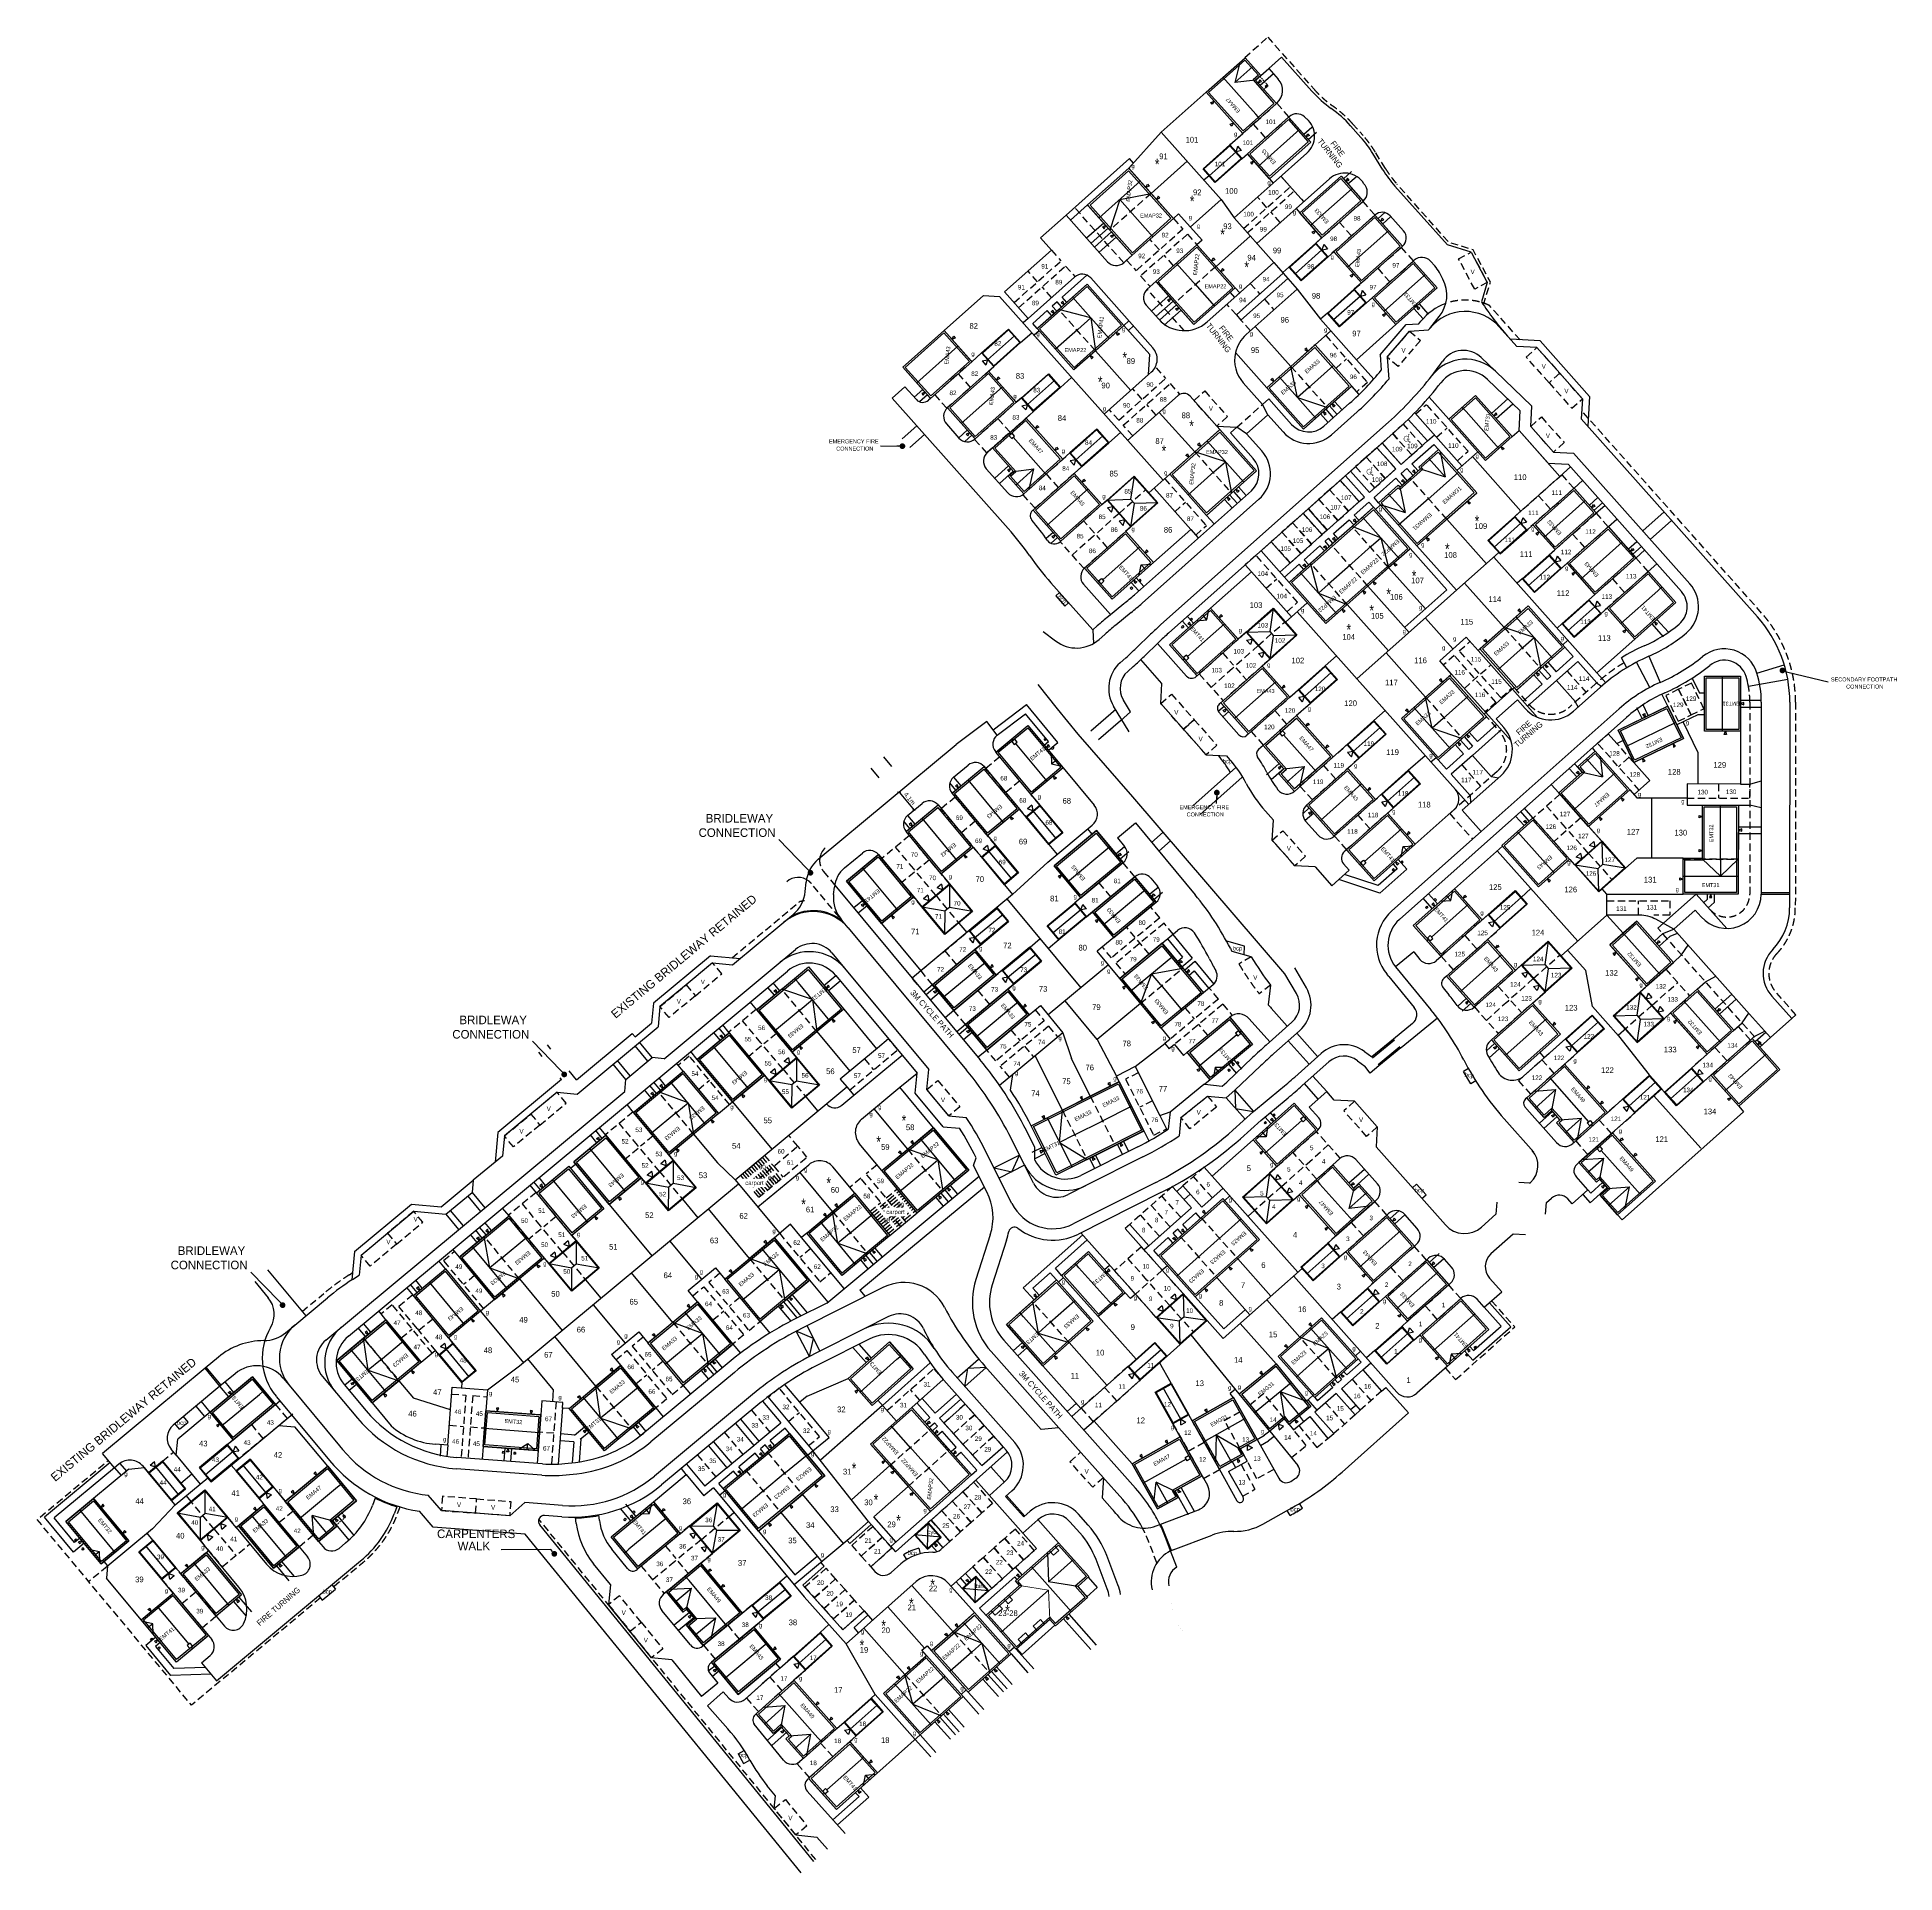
# Model space of a CAD drawing. Header units: millimetres. Extents: x 417385519 to 419804394, y 187233028 to 187812599.
# Drawn here: x 419478770 to 419804394, y 187490802 to 187812599 of the extents above.
import ezdxf
from ezdxf import colors
from ezdxf.entities.mleader import LeaderData, LeaderLine
from ezdxf.enums import TextEntityAlignment as Align
from ezdxf.math import Vec2, Vec3

# ---------------------------------------------------------------- set-up
doc = ezdxf.new("R2018")
doc.units = ezdxf.units.MM
doc.header["$LTSCALE"] = 100
doc.linetypes.add('DASHED', pattern=[19.05, 12.7, -6.35])
for name, color, linetype in [('0 Porch Detail', 7, 'Continuous'), ('CB-E-CHANNEL', 3, 'Continuous'), ('CB-E-FOOTPATH', 1, 'Continuous'), ('CB-E-VERGE', 6, 'DASHED'), ('CB-H-CHIMNEY', 1, 'Continuous'), ('CB-H-DOORFRONT', 1, 'Continuous'), ('CB-H-DOORREAR', 4, 'Continuous'), ('CB-H-EXTWALL', 3, 'Continuous'), ('CB-H-EXTWALL2', 7, 'Continuous'), ('CB-H-GARAGE-DOOR', 4, 'Continuous'), ('CB-H-PARTY CENTRE', 1, 'DASHED'), ('CB-H-ROOF', 1, 'Continuous'), ('CB-P-AFFORDABLE', 10, 'Continuous'), ('CB-P-DIMENSION', 4, 'Continuous'), ('CB-P-DRIVE', 7, 'Continuous'), ('CB-P-FENCE', 2, 'Continuous'), ('CB-P-FOOTPATH', 1, 'Continuous'), ('CB-P-GATES', 6, 'Continuous'), ('CB-P-HOUSE-REF', 7, 'Continuous'), ('CB-P-MULTILEADER', 7, 'Continuous'), ('CB-P-PARKING', 1, 'DASHED'), ('CB-P-PARKING-NO', 1, 'Continuous'), ('CB-P-PLOT-NO', 4, 'Continuous'), ('CB-REVCLOUD', 10, 'Continuous'), ('H-House-Outline', 7, 'Continuous')]:
    doc.layers.add(name, color=color, linetype=linetype)
doc.layers.add('CB FURNITURE', color=1, linetype='Continuous', lineweight=9)
doc.styles.add('CB-P-HOUSE-REF', font='')
doc.styles.add('Cooper Baillie', font='')
doc.styles.add('SIMON COOPER SWISS LIGHT CONDENSED', font='')
doc.styles.get("Standard").update_dxf_attribs({"font": 'arial.ttf'})
doc.styles.get('CB-P-HOUSE-REF').set_extended_font_data('Gill Sans')
doc.styles.get('Cooper Baillie').set_extended_font_data('Gill Sans')
doc.styles.get('SIMON COOPER SWISS LIGHT CONDENSED').set_extended_font_data('Swis721 LtCn BT')
doc.dimstyles.new('CB Dimensions', dxfattribs={"dimtxt": 800, "dimasz": 500, "dimexe": 1.25, "dimexo": 0.625, "dimgap": 300, "dimtad": 1, "dimdec": 1, "dimlfac": 0.001, "dimdsep": 46, "dimtxsty": 'Cooper Baillie', "dimblk": 'ARCHTICK', "dimcen": 0, "dimse1": 1, "dimse2": 1, "dimclrd": 256, "dimclre": 256, "dimclrt": 256, "dimadec": 0, "dimazin": 0, "dimtfac": 1, "dimtdec": 1, "dimtmove": 0, "dimatfit": 3, "dimldrblk": 'ARCHTICK', "dimfxl": 1, "dimlwd": -1, "dimarcsym": 0})

# ---------------------------------------------------------------- blocks, each defined once
blk = doc.blocks.new('*U257')
at = {"layer": 'CB-H-EXTWALL2'}
for p, q in [((0, 7817), (3204, 7817)), ((0, 1500), (0, 7817)), ((3204, 7817), (3204, 1500)), ((3204, 1500), (0, 1500))]:
    blk.add_line(p, q, dxfattribs=at)
at = {"layer": 'CB-H-GARAGE-DOOR'}
for p, q in [((1102, 634), (1602, 1500)), ((1102, 634), (2102, 634)), ((1602, 1500), (2102, 634))]:
    blk.add_line(p, q, dxfattribs=at)
at = {"layer": 'CB-H-ROOF'}
blk.add_line((1602, 1500), (1602, 7817), dxfattribs=at)
at = {"layer": 'CB-P-PARKING'}
for p, q in [((0, 1500), (0, -4500)), ((3204, -4500), (3204, 1500)), ((0, -4000), (3204, -4000)), ((0, -4500), (0, -9500)), ((3204, -4500), (3204, -9500)), ((0, -9500), (3204, -9500))]:
    blk.add_line(p, q, dxfattribs=at)
blk = doc.blocks.new('*U265')
at = {"layer": 'CB-H-EXTWALL2'}
for p, q in [((0, 7817), (6290, 7817)), ((0, 1500), (0, 7817)), ((6290, 7817), (6290, 1500)), ((6290, 1500), (0, 1500))]:
    blk.add_line(p, q, dxfattribs=at)
at = {"layer": 'CB-H-GARAGE-DOOR'}
for p, q in [((1102, 634), (1602, 1500)), ((1102, 634), (2102, 634)), ((1602, 1500), (2102, 634)), ((4188, 634), (4688, 1500)), ((4188, 634), (5187, 634)), ((4688, 1500), (5187, 634))]:
    blk.add_line(p, q, dxfattribs=at)
at = {"layer": 'CB-H-ROOF'}
for p, q in [((0, 7817), (2650, 4658)), ((6290, 7817), (3640, 4658)), ((0, 1500), (2650, 4658)), ((2650, 4658), (3640, 4658)), ((6290, 1500), (3640, 4658))]:
    blk.add_line(p, q, dxfattribs=at)
at = {"layer": 'CB-P-PARKING'}
for p, q in [((3145, 1500), (3145, 7817)), ((0, 1500), (0, -4500)), ((3145, 1500), (3145, -4500)), ((6290, 1500), (6290, -4500)), ((0, -4000), (2852, -4000)), ((0, -4500), (0, -9500)), ((3145, -4500), (3145, -9500)), ((3438, -4000), (6290, -4000)), ((6290, -4500), (6290, -9500)), ((0, -9500), (6290, -9500))]:
    blk.add_line(p, q, dxfattribs=at)
blk = doc.blocks.new('_ArchTick')
at = {"color": 0, "linetype": 'ByBlock', "const_width": 0.15}
blk.add_lwpolyline([(-0.5, -0.5), (0.5, 0.5)], dxfattribs=at)
blk = doc.blocks.new('*D17')
at = {"layer": 'CB-P-DIMENSION', "transparency": 16777216}
blk.add_line((419629849, 187680253), (419632470, 187677101), dxfattribs=at)
at = {"layer": 'DEFPOINTS', "color": 0, "transparency": 16777216}
for p in [(419629849, 187680253), (419632470, 187677101), (419632470, 187677101)]:
    blk.add_point(p, dxfattribs=at)
at = {"layer": 'CB-P-DIMENSION', "transparency": 16777216, "xscale": 500, "yscale": 500, "zscale": 500}
for p, rotation in [((419629849, 187680253), 129.7425147593667), ((419632470, 187677101), 309.7425147593667)]:
    blk.add_blockref('_ArchTick', p, dxfattribs=dict(at, rotation=rotation))
at = {"layer": 'CB-P-DIMENSION', "transparency": 16777216, "insert": (419631704, 187679130), "char_height": 800, "attachment_point": 5, "rotation": 309.74251, "style": 'Cooper Baillie'}
blk.add_mtext('4.1m', dxfattribs=at)
blk = doc.blocks.new('*U268')
at = {"layer": 'CB-H-EXTWALL2'}
for p, q in [((0, 7817), (6290, 7817)), ((0, 1500), (0, 7817)), ((6290, 7817), (6290, 1500)), ((6290, 1500), (0, 1500))]:
    blk.add_line(p, q, dxfattribs=at)
at = {"layer": 'CB-H-GARAGE-DOOR'}
for p, q in [((1102, 634), (1602, 1500)), ((1102, 634), (2102, 634)), ((1602, 1500), (2102, 634)), ((4188, 634), (4688, 1500)), ((4188, 634), (5187, 634)), ((4688, 1500), (5187, 634))]:
    blk.add_line(p, q, dxfattribs=at)
at = {"layer": 'CB-H-ROOF'}
for p, q in [((0, 7817), (2650, 4658)), ((6290, 7817), (3640, 4658)), ((0, 1500), (2650, 4658)), ((2650, 4658), (3640, 4658)), ((6290, 1500), (3640, 4658))]:
    blk.add_line(p, q, dxfattribs=at)
at = {"layer": 'CB-P-PARKING'}
for p, q in [((3145, 1500), (3145, 7817)), ((0, 1500), (0, -4500)), ((3145, 1500), (3145, -4500)), ((6290, 1500), (6290, -4500)), ((0, -4500), (6290, -4500))]:
    blk.add_line(p, q, dxfattribs=at)
blk = doc.blocks.new('*U260')
at = {"layer": 'CB-H-EXTWALL2'}
for p, q in [((0, 7817), (3204, 7817)), ((0, 1500), (0, 7817)), ((3204, 7817), (3204, 1500)), ((3204, 1500), (0, 1500))]:
    blk.add_line(p, q, dxfattribs=at)
at = {"layer": 'CB-H-GARAGE-DOOR'}
for p, q in [((1102, 634), (1602, 1500)), ((1102, 634), (2102, 634)), ((1602, 1500), (2102, 634))]:
    blk.add_line(p, q, dxfattribs=at)
at = {"layer": 'CB-H-ROOF'}
blk.add_line((1602, 1500), (1602, 7817), dxfattribs=at)
blk = doc.blocks.new('CB-P-PARKING-DISABLED')
at = {"layer": 'CB-P-PARKING'}
h = blk.add_hatch(color=256, dxfattribs=at)
h.dxf.hatch_style = 1
h.paths.add_polyline_path([(0, 669), (0, 383), (-349, 383), (-349, 296), (0, 296), (0, 165), (-436, 165), (-697, -271), (-884, -159), (-929, -233), (-667, -390), (-386, 78), (87, 78), (87, 725, 4.8561169)])
h = blk.add_hatch(color=256, dxfattribs=at)
h.dxf.hatch_style = 1
h.paths.add_polyline_path([(174, 493), (174, 399, -1.5412879), (-414, -137), (-470, -230, 1.4884126)])
blk = doc.blocks.new('CB-PARKING-M4(3)')
at = {"layer": 'CB-P-PARKING'}
blk.add_lwpolyline([(3700, 5000), (3700, 0), (1200, 0), (1200, 5000)], close=True, dxfattribs=at)
at = {"xscale": -1}
blk.add_blockref('CB-P-PARKING-DISABLED', (2430, 2293), dxfattribs=at)
blk = doc.blocks.new('_Dot')
at = {"color": 0, "linetype": 'ByBlock', "lineweight": -2}
blk.add_line((-0.5, 0), (-1, 0), dxfattribs=at)
at = {"color": 0, "linetype": 'ByBlock', "const_width": 0.5}
blk.add_lwpolyline([(-0.25, 0, 1), (0.25, 0, 1)], format="xyb", close=True, dxfattribs=at)
blk = doc.blocks.new('*U239')
at = {"layer": '0 Porch Detail'}
for points in [[(8248, 5689), (8248, 5989), (7948, 5989), (7948, 5689)], [(8248, 3676), (8248, 3976), (7948, 3976), (7948, 3676)]]:
    blk.add_lwpolyline(points, close=True, dxfattribs=at)
at = {"layer": 'CB-H-CHIMNEY'}
blk.add_lwpolyline([(3319, 1018), (3984, 1018), (3984, 352), (3319, 352)], close=True, dxfattribs=at)
at = {"layer": 'CB-H-DOORFRONT', "flags": 128}
blk.add_lwpolyline([(7903, 5262), (7903, 4847), (7303, 5055)], close=True, dxfattribs=at)
at = {"layer": 'CB-H-DOORREAR', "flags": 128}
blk.add_lwpolyline([(5264, 10265), (4848, 10265), (5056, 9665)], close=True, dxfattribs=at)
at = {"layer": 'CB-H-EXTWALL'}
for points in [[(176, 9665), (0, 9665), (0, 0), (176, 0)], [(176, 0), (7303, 0), (7303, 9665), (176, 9665)]]:
    blk.add_lwpolyline(points, dxfattribs=at)
at = {"layer": 'CB-H-ROOF'}
for p, q in [((3652, 9665), (3652, 1018)), ((6187, 7808, 0), (7303, 9273)), ((7303, 6342), (6187, 7808, 0)), ((6187, 7808, 0), (7303, 7808)), ((3652, 352), (3652, 0))]:
    blk.add_line(p, q, dxfattribs=at)
at = {"layer": 'CB-P-HOUSE-REF', "style": 'CB-P-HOUSE-REF'}
blk.add_attdef('EMT41', text='', height=700, dxfattribs=at).set_placement((5452, 4884), align=Align.MIDDLE_CENTER)
blk = doc.blocks.new('*U238')
at = {"layer": 'CB-H-DOORFRONT', "flags": 128}
blk.add_lwpolyline([(7903, 5262), (7903, 4847), (7303, 5055)], close=True, dxfattribs=at)
at = {"layer": 'CB-H-DOORREAR', "flags": 128}
blk.add_lwpolyline([(5264, 10265), (4848, 10265), (5056, 9665)], close=True, dxfattribs=at)
at = {"layer": 'CB-H-EXTWALL'}
for points in [[(176, 9665), (0, 9665), (0, 0), (176, 0)], [(176, 0), (7303, 0), (7303, 9665), (176, 9665)]]:
    blk.add_lwpolyline(points, dxfattribs=at)
at = {"layer": 'CB-H-ROOF'}
for p, q in [((3652, 9665), (3652, 1018)), ((3652, 1018), (3652, 352)), ((3652, 352), (3652, 0))]:
    blk.add_line(p, q, dxfattribs=at)
at = {"layer": 'CB-P-HOUSE-REF', "style": 'CB-P-HOUSE-REF'}
blk.add_attdef('EMT41', text='', height=700, dxfattribs=at).set_placement((5452, 4884), align=Align.MIDDLE_CENTER)
blk = doc.blocks.new('*U240')
at = {"layer": '0 Porch Detail'}
for points in [[(8248, 5689), (8248, 5989), (7948, 5989), (7948, 5689)], [(8248, 3676), (8248, 3976), (7948, 3976), (7948, 3676)]]:
    blk.add_lwpolyline(points, close=True, dxfattribs=at)
at = {"layer": 'CB-H-DOORFRONT', "flags": 128}
blk.add_lwpolyline([(7903, 5262), (7903, 4847), (7303, 5055)], close=True, dxfattribs=at)
at = {"layer": 'CB-H-DOORREAR', "flags": 128}
blk.add_lwpolyline([(5264, 10265), (4848, 10265), (5056, 9665)], close=True, dxfattribs=at)
at = {"layer": 'CB-H-EXTWALL'}
for points in [[(176, 9665), (0, 9665), (0, 0), (176, 0)], [(176, 0), (7303, 0), (7303, 9665), (176, 9665)]]:
    blk.add_lwpolyline(points, dxfattribs=at)
at = {"layer": 'CB-H-ROOF'}
for p, q in [((3652, 9665), (3652, 1018)), ((6187, 7808, 0), (7303, 9273)), ((7303, 6342), (6187, 7808, 0)), ((6187, 7808, 0), (7303, 7808)), ((3652, 1018), (3652, 352)), ((3652, 352), (3652, 0))]:
    blk.add_line(p, q, dxfattribs=at)
at = {"layer": 'CB-P-HOUSE-REF', "style": 'CB-P-HOUSE-REF'}
blk.add_attdef('EMT41', text='', height=700, dxfattribs=at).set_placement((5452, 4884), align=Align.MIDDLE_CENTER)
blk = doc.blocks.new('*U203')
at = {"layer": 'CB-H-DOORFRONT', "flags": 128}
blk.add_lwpolyline([(5031, 638), (4615, 638), (4823, 1238)], close=True, dxfattribs=at)
at = {"layer": 'CB-H-DOORREAR', "flags": 128}
for points in [[(2278, 9703), (1862, 9703), (2070, 9103)], [(7401, 9703), (6986, 9703), (7193, 9103)]]:
    blk.add_lwpolyline(points, close=True, dxfattribs=at)
at = {"layer": 'CB-H-EXTWALL'}
blk.add_lwpolyline([(9665, 1238), (9665, 9103), (0, 9103), (0, 0), (4153, 0), (4153, 1238)], close=True, dxfattribs=at)
at = {"layer": 'CB-H-ROOF'}
for p, q in [((8648, 5170), (0, 5170)), ((0, 1238), (2076, 4204)), ((2076, 0), (2076, 4204)), ((4153, 1238), (2076, 4204)), ((9312, 5170), (8648, 5170)), ((9665, 5170), (9312, 5170))]:
    blk.add_line(p, q, dxfattribs=at)
at = {"layer": 'CB-P-HOUSE-REF', "style": 'CB-P-HOUSE-REF'}
blk.add_attdef('EMA47', text='', height=700, dxfattribs=at).set_placement((4831, 7120), align=Align.MIDDLE_CENTER)
blk = doc.blocks.new('*U202')
at = {"layer": 'CB-H-DOORFRONT', "flags": 128}
blk.add_lwpolyline([(1656, -600), (1241, -600), (1448, 0)], close=True, dxfattribs=at)
at = {"layer": 'CB-H-DOORREAR', "flags": 128}
blk.add_lwpolyline([(5435, 10265), (5019, 10265), (5227, 9665)], close=True, dxfattribs=at)
at = {"layer": 'CB-H-EXTWALL'}
for points in [[(176, 9665), (0, 9665), (0, 0), (176, 0)], [(176, 0), (7303, 0), (7303, 9665), (176, 9665)]]:
    blk.add_lwpolyline(points, dxfattribs=at)
at = {"layer": 'CB-H-ROOF'}
blk.add_line((3652, 9665), (3652, 0), dxfattribs=at)
at = {"layer": 'CB-P-HOUSE-REF', "style": 'CB-P-HOUSE-REF'}
blk.add_attdef('EMA43', text='', height=700, dxfattribs=at).set_placement((3659, 7205), align=Align.MIDDLE_CENTER)
blk = doc.blocks.new('*U195')
at = {"layer": 'CB-H-DOORFRONT', "flags": 128}
blk.add_lwpolyline([(1437, -600), (1021, -600), (1229, 0)], close=True, dxfattribs=at)
at = {"layer": 'CB-H-DOORREAR', "flags": 128}
blk.add_lwpolyline([(3235, 10265), (2820, 10265), (3027, 9665)], close=True, dxfattribs=at)
at = {"layer": 'CB-H-EXTWALL'}
for p, q in [((5095, 9665), (176, 9665)), ((5095, 0), (176, 0))]:
    blk.add_line(p, q, dxfattribs=at)
blk.add_lwpolyline([(5095, 9665), (5271, 9665), (5271, 0), (5095, 0)], dxfattribs=at)
at = {"layer": 'CB-H-PARTY CENTRE'}
blk.add_line((176, 0), (176, 9665), dxfattribs=at)
at = {"layer": 'CB-H-ROOF'}
blk.add_line((0, 4832), (5271, 4832), dxfattribs=at)
at = {"layer": 'CB-P-HOUSE-REF', "style": 'CB-P-HOUSE-REF'}
blk.add_attdef('EMA23', text='', height=700, dxfattribs=at).set_placement((2685, 7098), align=Align.MIDDLE_CENTER)
blk = doc.blocks.new('*U217')
at = {"layer": 'CB-H-DOORFRONT', "flags": 128}
blk.add_lwpolyline([(1437, -600), (1021, -600), (1229, 0)], close=True, dxfattribs=at)
at = {"layer": 'CB-H-DOORREAR', "flags": 128}
blk.add_lwpolyline([(3235, 10265), (2820, 10265), (3027, 9665)], close=True, dxfattribs=at)
at = {"layer": 'CB-H-EXTWALL'}
for p, q in [((5095, 9665), (176, 9665)), ((5095, 0), (176, 0))]:
    blk.add_line(p, q, dxfattribs=at)
blk.add_lwpolyline([(5095, 9665), (5271, 9665), (5271, 0), (5095, 0)], dxfattribs=at)
at = {"layer": 'CB-H-PARTY CENTRE'}
blk.add_line((176, 0), (176, 9665), dxfattribs=at)
at = {"layer": 'CB-H-ROOF'}
blk.add_line((2636, 9665), (2636, 0), dxfattribs=at)
at = {"layer": 'CB-P-HOUSE-REF', "style": 'CB-P-HOUSE-REF'}
blk.add_attdef('EMA23', text='', height=700, dxfattribs=at).set_placement((2685, 7098), align=Align.MIDDLE_CENTER)
blk = doc.blocks.new('*U201')
at = {"layer": 'CB-H-DOORFRONT', "flags": 128}
blk.add_lwpolyline([(4922, -1837), (4506, -1837), (4714, -1237)], close=True, dxfattribs=at)
at = {"layer": 'CB-H-DOORREAR', "flags": 128}
blk.add_lwpolyline([(5534, 9028), (5118, 9028), (5326, 8428)], close=True, dxfattribs=at)
at = {"layer": 'CB-H-EXTWALL'}
blk.add_lwpolyline([(0, 0), (0, 8428), (8315, 8428), (8315, -1237), (3375, -1237), (3375, 0)], close=True, dxfattribs=at)
at = {"layer": 'CB-H-GARAGE-DOOR'}
blk.add_lwpolyline([(1901, 0), (1401, -866), (2401, -866), (1901, 0)], dxfattribs=at)
at = {"layer": 'CB-H-PARTY CENTRE'}
blk.add_lwpolyline([(3375, 0), (3375, 5738), (0, 5738)], dxfattribs=at)
at = {"layer": 'CB-H-ROOF'}
for p, q in [((0, 4214), (8315, 4214)), ((5845, 4214), (3375, 0)), ((5845, -1237), (5845, 4214)), ((5845, 4214), (8315, 0))]:
    blk.add_line(p, q, dxfattribs=at)
at = {"layer": 'CB-P-HOUSE-REF', "style": 'CB-P-HOUSE-REF'}
blk.add_attdef('EMG31', text='', height=700, dxfattribs=at).set_placement((4207, 6153), align=Align.MIDDLE_CENTER)
blk = doc.blocks.new('*U200')
at = {"layer": 'CB-H-DOORFRONT', "flags": 128}
blk.add_lwpolyline([(1431, -600), (1015, -600), (1223, 0)], close=True, dxfattribs=at)
at = {"layer": 'CB-H-DOORREAR', "flags": 128}
blk.add_lwpolyline([(4359, 10265), (3943, 10265), (4151, 9665)], close=True, dxfattribs=at)
at = {"layer": 'CB-H-EXTWALL'}
for points in [[(176, 9665), (0, 9665), (0, 0), (176, 0)], [(5658, 9665), (176, 9665)], [(5658, 0), (5834, 0), (5834, 9665), (5658, 9665)], [(176, 0), (5658, 0)]]:
    blk.add_lwpolyline(points, dxfattribs=at)
at = {"layer": 'CB-H-ROOF'}
blk.add_line((2917, 9665), (2917, 0), dxfattribs=at)
at = {"layer": 'CB-P-HOUSE-REF', "style": 'CB-P-HOUSE-REF'}
blk.add_attdef('EMA33', text='', height=700, dxfattribs=at).set_placement((2972, 7192), align=Align.MIDDLE_CENTER)
blk = doc.blocks.new('*U230')
at = {"layer": '0 Porch Detail'}
for p, q in [((3443, -645), (3443, -945)), ((3743, -645), (3743, -945)), ((5456, -645), (5456, -945)), ((5756, -645), (5756, -945))]:
    blk.add_line(p, q, dxfattribs=at)
at = {"layer": '0 Porch Detail', "elevation": 0}
for points in [[(3743, -645), (3443, -645)], [(3743, -945), (3443, -945)], [(5756, -645), (5456, -645)], [(5756, -945), (5456, -945)]]:
    blk.add_lwpolyline(points, dxfattribs=at)
at = {"layer": 'CB-H-DOORFRONT', "flags": 128}
blk.add_lwpolyline([(4581, -600), (4165, -600), (4373, 0)], close=True, dxfattribs=at)
at = {"layer": 'CB-H-DOORREAR', "flags": 128}
for points in [[(2222, 6890), (1806, 6890), (2014, 6290)], [(8179, 6890), (7764, 6890), (7971, 6290)]]:
    blk.add_lwpolyline(points, close=True, dxfattribs=at)
at = {"layer": 'CB-H-EXTWALL'}
for points in [[(9489, 6290), (0, 6290), (0, 0), (9489, 0)], [(9489, 0), (9665, 0), (9665, 6290), (9489, 6290)]]:
    blk.add_lwpolyline(points, dxfattribs=at)
at = {"layer": 'CB-H-ROOF'}
for p, q in [((9665, 3145), (0, 3145)), ((6286, 0), (7751, 1116)), ((7751, 1116), (9217, 0)), ((7751, 0), (7751, 1116))]:
    blk.add_line(p, q, dxfattribs=at)
at = {"layer": 'CB-P-HOUSE-REF', "style": 'CB-P-HOUSE-REF'}
blk.add_attdef('EMT32', text='', height=700, dxfattribs=at).set_placement((4962, 4753), align=Align.MIDDLE_CENTER)
blk = doc.blocks.new('*U196')
at = {"layer": 'CB-H-DOORFRONT', "flags": 128}
blk.add_lwpolyline([(1437, -600), (1021, -600), (1229, 0)], close=True, dxfattribs=at)
at = {"layer": 'CB-H-DOORREAR', "flags": 128}
blk.add_lwpolyline([(3235, 10265), (2820, 10265), (3027, 9665)], close=True, dxfattribs=at)
at = {"layer": 'CB-H-EXTWALL'}
for p, q in [((5095, 9665), (176, 9665)), ((5095, 0), (176, 0))]:
    blk.add_line(p, q, dxfattribs=at)
at = {"layer": 'CB-H-PARTY CENTRE'}
for p, q in [((176, 0), (176, 9665)), ((5095, 0), (5095, 9665))]:
    blk.add_line(p, q, dxfattribs=at)
at = {"layer": 'CB-H-ROOF'}
blk.add_line((0, 4832), (5271, 4832), dxfattribs=at)
at = {"layer": 'CB-P-HOUSE-REF', "style": 'CB-P-HOUSE-REF'}
blk.add_attdef('EMA23', text='', height=700, dxfattribs=at).set_placement((2685, 7098), align=Align.MIDDLE_CENTER)
blk = doc.blocks.new('*U210')
at = {"layer": 'CB-H-DOORFRONT', "flags": 128}
blk.add_lwpolyline([(1434, -600), (1018, -600), (1226, 0)], close=True, dxfattribs=at)
at = {"layer": 'CB-H-DOORREAR', "flags": 128}
blk.add_lwpolyline([(1609, 10265), (1193, 10265), (1401, 9665)], close=True, dxfattribs=at)
at = {"layer": 'CB-H-EXTWALL'}
for p, q in [((176, 9665), (5039, 9665)), ((5039, 0), (176, 0))]:
    blk.add_line(p, q, dxfattribs=at)
at = {"layer": 'CB-H-PARTY CENTRE'}
for p, q in [((176, 9665), (176, 0)), ((5039, 9665), (5039, 0))]:
    blk.add_line(p, q, dxfattribs=at)
at = {"layer": 'CB-H-ROOF'}
blk.add_line((0, 4832), (5215, 4832), dxfattribs=at)
at = {"layer": 'CB-P-HOUSE-REF', "color": 1, "style": 'CB-P-HOUSE-REF'}
blk.add_attdef('EMAP22', text='', height=700, dxfattribs=at).set_placement((2725, 7268), align=Align.MIDDLE_CENTER)
blk = doc.blocks.new('*U250')
at = {"layer": 'CB-H-DOORFRONT', "flags": 128}
blk.add_lwpolyline([(600, 5044), (600, 4628), (0, 4836)], close=True, dxfattribs=at)
at = {"layer": 'CB-H-DOORREAR', "flags": 128}
blk.add_lwpolyline([(-2431, 10265), (-2847, 10265), (-2639, 9665)], close=True, dxfattribs=at)
at = {"layer": 'CB-H-EXTWALL'}
for points in [[(-6114, 9665), (-6290, 9665), (-6290, 0), (-6114, 0)], [(-6114, 0), (0, 0), (0, 9665), (-6114, 9665)]]:
    blk.add_lwpolyline(points, dxfattribs=at)
at = {"layer": 'CB-H-ROOF'}
for p, q in [((-3145, 9665), (-3145, 1018)), ((-3145, 1018), (-3145, 352)), ((-3145, 352), (-3145, 0))]:
    blk.add_line(p, q, dxfattribs=at)
at = {"layer": 'CB-P-HOUSE-REF', "style": 'CB-P-HOUSE-REF'}
blk.add_attdef('EMT31', text='', height=700, dxfattribs=at).set_placement((-1572, 4853), align=Align.MIDDLE_CENTER)
blk = doc.blocks.new('*U197')
at = {"layer": 'CB-H-DOORFRONT', "flags": 128}
blk.add_lwpolyline([(1431, -600), (1015, -600), (1223, 0)], close=True, dxfattribs=at)
at = {"layer": 'CB-H-DOORREAR', "flags": 128}
blk.add_lwpolyline([(4359, 10265), (3943, 10265), (4151, 9665)], close=True, dxfattribs=at)
at = {"layer": 'CB-H-EXTWALL'}
for points in [[(5658, 9665), (176, 9665)], [(5658, 0), (5834, 0), (5834, 9665), (5658, 9665)], [(176, 0), (5658, 0)]]:
    blk.add_lwpolyline(points, dxfattribs=at)
at = {"layer": 'CB-H-PARTY CENTRE'}
blk.add_line((176, 9665), (176, 0), dxfattribs=at)
at = {"layer": 'CB-H-ROOF'}
blk.add_line((0, 4832), (5834, 4832), dxfattribs=at)
at = {"layer": 'CB-P-HOUSE-REF', "style": 'CB-P-HOUSE-REF'}
blk.add_attdef('EMA33', text='', height=700, dxfattribs=at).set_placement((2972, 7192), align=Align.MIDDLE_CENTER)
blk = doc.blocks.new('*U204')
at = {"layer": '0 Porch Detail'}
for p, q in [((6095, 665, 0), (6095, 383, 0)), ((6377, 665, 0), (6377, 383, 0))]:
    blk.add_line(p, q, dxfattribs=at)
at = {"layer": '0 Porch Detail', "color": 1, "linetype": 'DASHED', "ltscale": 0.2}
for points in [[(6362, 383), (6362, 238), (4153, 238)], [(6362, 1237), (6362, 665)]]:
    blk.add_lwpolyline(points, dxfattribs=at)
at = {"layer": '0 Porch Detail', "elevation": 0}
for points in [[(6377, 665), (6095, 665)], [(6377, 383), (6095, 383)]]:
    blk.add_lwpolyline(points, dxfattribs=at)
at = {"layer": 'CB-H-DOORFRONT', "flags": 128}
blk.add_lwpolyline([(5031, 638), (4615, 638), (4823, 1238)], close=True, dxfattribs=at)
at = {"layer": 'CB-H-DOORREAR', "flags": 128}
for points in [[(2278, 9703), (1862, 9703), (2070, 9103)], [(7401, 9703), (6986, 9703), (7193, 9103)]]:
    blk.add_lwpolyline(points, close=True, dxfattribs=at)
at = {"layer": 'CB-H-EXTWALL'}
blk.add_lwpolyline([(9665, 1238), (9665, 9103), (0, 9103), (0, 0), (4153, 0), (4153, 1238)], close=True, dxfattribs=at)
at = {"layer": 'CB-H-ROOF'}
for p, q in [((8648, 5170), (0, 5170)), ((0, 1238), (2076, 4204)), ((2076, 0), (2076, 4204)), ((4153, 1238), (2076, 4204)), ((9312, 5170), (8648, 5170)), ((9665, 5170), (9312, 5170))]:
    blk.add_line(p, q, dxfattribs=at)
at = {"layer": 'CB-P-HOUSE-REF', "style": 'CB-P-HOUSE-REF'}
blk.add_attdef('EMA47', text='', height=700, dxfattribs=at).set_placement((4831, 7120), align=Align.MIDDLE_CENTER)
blk = doc.blocks.new('*U207')
at = {"layer": 'CB-H-DOORFRONT', "flags": 128}
blk.add_lwpolyline([(5595, 1200), (5179, 1200), (5387, 1800)], close=True, dxfattribs=at)
at = {"layer": 'CB-H-DOORREAR', "flags": 128}
for points in [[(5997, 9477), (5581, 9477), (5789, 8878)], [(9597, 9477), (9181, 9477), (9389, 8878)]]:
    blk.add_lwpolyline(points, close=True, dxfattribs=at)
at = {"layer": 'CB-H-EXTWALL'}
blk.add_lwpolyline([(4602, 1800), (4602, 0), (0, 0), (0, 8878), (11352, 8878), (11352, 1012), (6750, 1012), (6750, 1800)], close=True, dxfattribs=at)
at = {"layer": 'CB-H-ROOF'}
for p, q in [((0, 5339), (10335, 5339)), ((0, 1800), (2301, 4803)), ((2301, 0), (2301, 4803)), ((4602, 1800), (2301, 4803)), ((6750, 1800), (9051, 4803)), ((9051, 1012), (9051, 4803)), ((11352, 1800), (9051, 4803)), ((10335, 5339), (11000, 5339)), ((11000, 5339), (11352, 5339))]:
    blk.add_line(p, q, dxfattribs=at)
at = {"layer": 'CB-P-HOUSE-REF', "style": 'CB-P-HOUSE-REF'}
blk.add_attdef('EMA49', text='', height=700, dxfattribs=at).set_placement((5603, 7088), align=Align.MIDDLE_CENTER)
blk = doc.blocks.new('*U205')
at = {"layer": 'CB-H-CHIMNEY'}
blk.add_lwpolyline([(8648, 5503), (9312, 5503), (9312, 4838), (8648, 4838)], close=True, dxfattribs=at)
at = {"layer": 'CB-H-DOORFRONT', "flags": 128}
blk.add_lwpolyline([(5031, 638), (4615, 638), (4823, 1238)], close=True, dxfattribs=at)
at = {"layer": 'CB-H-DOORREAR', "flags": 128}
for points in [[(2278, 9703), (1862, 9703), (2070, 9103)], [(7401, 9703), (6986, 9703), (7193, 9103)]]:
    blk.add_lwpolyline(points, close=True, dxfattribs=at)
at = {"layer": 'CB-H-EXTWALL'}
blk.add_lwpolyline([(9665, 1238), (9665, 9103), (0, 9103), (0, 0), (4153, 0), (4153, 1238)], close=True, dxfattribs=at)
at = {"layer": 'CB-H-ROOF'}
for p, q in [((8648, 5170), (0, 5170)), ((0, 1238), (2076, 4204)), ((2076, 0), (2076, 4204)), ((4153, 1238), (2076, 4204)), ((9665, 5170), (9312, 5170))]:
    blk.add_line(p, q, dxfattribs=at)
at = {"layer": 'CB-P-HOUSE-REF', "style": 'CB-P-HOUSE-REF'}
blk.add_attdef('EMA47', text='', height=700, dxfattribs=at).set_placement((4831, 7120), align=Align.MIDDLE_CENTER)
blk = doc.blocks.new('*U251')
at = {"layer": '0 Porch Detail'}
for p, q in [((645, 6219, 0), (945, 6219)), ((645, 5919, 0), (945, 5919)), ((645, 4206, 0), (945, 4206)), ((645, 3906, 0), (945, 3906))]:
    blk.add_line(p, q, dxfattribs=at)
for points in [[(645, 5919), (645, 6219)], [(645, 3906), (645, 4206)], [(945, 5919), (945, 6219)], [(945, 3906), (945, 4206)]]:
    blk.add_lwpolyline(points, dxfattribs=at)
at = {"layer": 'CB-H-CHIMNEY'}
blk.add_lwpolyline([(-3478, 1018), (-2812, 1018), (-2812, 352), (-3478, 352)], close=True, dxfattribs=at)
at = {"layer": 'CB-H-DOORFRONT', "flags": 128}
blk.add_lwpolyline([(600, 5044), (600, 4628), (0, 4836)], close=True, dxfattribs=at)
at = {"layer": 'CB-H-DOORREAR', "flags": 128}
blk.add_lwpolyline([(-2431, 10265), (-2847, 10265), (-2639, 9665)], close=True, dxfattribs=at)
at = {"layer": 'CB-H-EXTWALL'}
for points in [[(-6114, 9665), (-6290, 9665), (-6290, 0), (-6114, 0)], [(-6114, 0), (0, 0), (0, 9665), (-6114, 9665)]]:
    blk.add_lwpolyline(points, dxfattribs=at)
at = {"layer": 'CB-H-ROOF'}
for p, q in [((-3145, 9665), (-3145, 1018)), ((-1131, 7595, 0), (0, 8911)), ((0, 6279), (-1131, 7595, 0)), ((0, 7595, 0), (-1131, 7595, 0)), ((-3145, 352), (-3145, 0))]:
    blk.add_line(p, q, dxfattribs=at)
at = {"layer": 'CB-P-HOUSE-REF', "style": 'CB-P-HOUSE-REF'}
blk.add_attdef('EMT31', text='', height=700, dxfattribs=at).set_placement((-1572, 4853), align=Align.MIDDLE_CENTER)
blk = doc.blocks.new('*U213')
at = {"layer": 'CB-H-DOORFRONT', "flags": 128}
blk.add_lwpolyline([(1429, -600), (1013, -600), (1221, 0)], close=True, dxfattribs=at)
at = {"layer": 'CB-H-DOORREAR', "flags": 128}
blk.add_lwpolyline([(1782, 10265), (1367, 10265), (1574, 9665)], close=True, dxfattribs=at)
at = {"layer": 'CB-H-EXTWALL'}
for points in [[(5882, 9665), (176, 9665)], [(5882, 0), (6058, 0), (6058, 9665), (5882, 9665)], [(176, 0), (5882, 0)]]:
    blk.add_lwpolyline(points, dxfattribs=at)
at = {"layer": 'CB-H-PARTY CENTRE'}
blk.add_line((176, 9665), (176, 0), dxfattribs=at)
at = {"layer": 'CB-H-ROOF'}
blk.add_line((3029, 9665), (3029, 0), dxfattribs=at)
at = {"layer": 'CB-P-HOUSE-REF', "color": 1, "style": 'CB-P-HOUSE-REF'}
blk.add_attdef('EMAP32', text='', height=700, dxfattribs=at).set_placement((3066, 7077), align=Align.MIDDLE_CENTER)
blk = doc.blocks.new('*U198')
at = {"layer": 'CB-H-DOORFRONT', "flags": 128}
blk.add_lwpolyline([(1431, -600), (1015, -600), (1223, 0)], close=True, dxfattribs=at)
at = {"layer": 'CB-H-DOORREAR', "flags": 128}
blk.add_lwpolyline([(4359, 10265), (3943, 10265), (4151, 9665)], close=True, dxfattribs=at)
at = {"layer": 'CB-H-EXTWALL'}
for points in [[(5658, 9665), (176, 9665)], [(176, 0), (5658, 0)]]:
    blk.add_lwpolyline(points, dxfattribs=at)
at = {"layer": 'CB-H-PARTY CENTRE'}
for p, q in [((176, 9665), (176, 0)), ((5658, 9665), (5658, 0))]:
    blk.add_line(p, q, dxfattribs=at)
at = {"layer": 'CB-H-ROOF'}
blk.add_line((0, 4832), (5834, 4832), dxfattribs=at)
at = {"layer": 'CB-P-HOUSE-REF', "style": 'CB-P-HOUSE-REF'}
blk.add_attdef('EMA33', text='', height=700, dxfattribs=at).set_placement((2972, 7192), align=Align.MIDDLE_CENTER)
blk = doc.blocks.new('*U249')
at = {"layer": 'CB-H-DOORFRONT', "flags": 128}
blk.add_lwpolyline([(600, 5044), (600, 4628), (0, 4836)], close=True, dxfattribs=at)
at = {"layer": 'CB-H-DOORREAR', "flags": 128}
blk.add_lwpolyline([(-2431, 10265), (-2847, 10265), (-2639, 9665)], close=True, dxfattribs=at)
at = {"layer": 'CB-H-EXTWALL'}
blk.add_lwpolyline([(-6114, 0), (0, 0), (0, 9665), (-6114, 9665)], dxfattribs=at)
at = {"layer": 'CB-H-PARTY CENTRE'}
blk.add_line((-6114, 9665), (-6114, 0), dxfattribs=at)
at = {"layer": 'CB-H-ROOF'}
for p, q in [((-3145, 9665), (-3145, 1018)), ((-3145, 1018), (-3145, 352)), ((-3145, 352), (-3145, 0))]:
    blk.add_line(p, q, dxfattribs=at)
at = {"layer": 'CB-P-HOUSE-REF', "style": 'CB-P-HOUSE-REF'}
blk.add_attdef('EMT31', text='', height=700, dxfattribs=at).set_placement((-1572, 4853), align=Align.MIDDLE_CENTER)
blk = doc.blocks.new('*U229')
at = {"layer": 'CB-H-DOORFRONT', "flags": 128}
blk.add_lwpolyline([(4581, -600), (4165, -600), (4373, 0)], close=True, dxfattribs=at)
at = {"layer": 'CB-H-DOORREAR', "flags": 128}
for points in [[(2222, 6890), (1806, 6890), (2014, 6290)], [(8179, 6890), (7764, 6890), (7971, 6290)]]:
    blk.add_lwpolyline(points, close=True, dxfattribs=at)
at = {"layer": 'CB-H-EXTWALL'}
blk.add_lwpolyline([(9489, 6290), (0, 6290), (0, 0), (9489, 0)], dxfattribs=at)
at = {"layer": 'CB-H-PARTY CENTRE'}
blk.add_line((9489, 0), (9489, 6290), dxfattribs=at)
at = {"layer": 'CB-H-ROOF'}
blk.add_line((9665, 3145), (0, 3145), dxfattribs=at)
at = {"layer": 'CB-P-HOUSE-REF', "style": 'CB-P-HOUSE-REF'}
blk.add_attdef('EMT32', text='', height=700, dxfattribs=at).set_placement((4962, 4753), align=Align.MIDDLE_CENTER)
blk = doc.blocks.new('*U228')
at = {"layer": 'CB-H-DOORFRONT', "flags": 128}
blk.add_lwpolyline([(4581, -600), (4165, -600), (4373, 0)], close=True, dxfattribs=at)
at = {"layer": 'CB-H-DOORREAR', "flags": 128}
for points in [[(2222, 6890), (1806, 6890), (2014, 6290)], [(8179, 6890), (7764, 6890), (7971, 6290)]]:
    blk.add_lwpolyline(points, close=True, dxfattribs=at)
at = {"layer": 'CB-H-EXTWALL'}
for points in [[(9489, 6290), (0, 6290), (0, 0), (9489, 0)], [(9489, 0), (9665, 0), (9665, 6290), (9489, 6290)]]:
    blk.add_lwpolyline(points, dxfattribs=at)
at = {"layer": 'CB-H-ROOF'}
blk.add_line((9665, 3145), (0, 3145), dxfattribs=at)
at = {"layer": 'CB-P-HOUSE-REF', "style": 'CB-P-HOUSE-REF'}
blk.add_attdef('EMT32', text='', height=700, dxfattribs=at).set_placement((4962, 4753), align=Align.MIDDLE_CENTER)
blk = doc.blocks.new('*U208')
at = {"layer": 'CB-H-CHIMNEY'}
blk.add_lwpolyline([(10335, 5671), (11000, 5671), (11000, 5006), (10335, 5006)], close=True, dxfattribs=at)
at = {"layer": 'CB-H-DOORFRONT', "flags": 128}
blk.add_lwpolyline([(5595, 1200), (5179, 1200), (5387, 1800)], close=True, dxfattribs=at)
at = {"layer": 'CB-H-DOORREAR', "flags": 128}
for points in [[(5997, 9477), (5581, 9477), (5789, 8878)], [(9597, 9477), (9181, 9477), (9389, 8878)]]:
    blk.add_lwpolyline(points, close=True, dxfattribs=at)
at = {"layer": 'CB-H-EXTWALL'}
blk.add_lwpolyline([(4602, 1800), (4602, 0), (0, 0), (0, 8878), (11352, 8878), (11352, 1012), (6750, 1012), (6750, 1800)], close=True, dxfattribs=at)
at = {"layer": 'CB-H-ROOF'}
for p, q in [((0, 5339), (10335, 5339)), ((0, 1800), (2301, 4803)), ((2301, 0), (2301, 4803)), ((4602, 1800), (2301, 4803)), ((6750, 1800), (9051, 4803)), ((9051, 1012), (9051, 4803)), ((11352, 1800), (9051, 4803)), ((11000, 5339), (11352, 5339))]:
    blk.add_line(p, q, dxfattribs=at)
at = {"layer": 'CB-P-HOUSE-REF', "style": 'CB-P-HOUSE-REF'}
blk.add_attdef('EMA49', text='', height=700, dxfattribs=at).set_placement((5603, 7088), align=Align.MIDDLE_CENTER)
blk = doc.blocks.new('*U199')
at = {"layer": 'CB-H-DOORFRONT', "flags": 128}
blk.add_lwpolyline([(1431, -600), (1015, -600), (1223, 0)], close=True, dxfattribs=at)
at = {"layer": 'CB-H-DOORREAR', "flags": 128}
blk.add_lwpolyline([(4359, 10265), (3943, 10265), (4151, 9665)], close=True, dxfattribs=at)
at = {"layer": 'CB-H-EXTWALL'}
for points in [[(5658, 9665), (176, 9665)], [(5658, 0), (5834, 0), (5834, 9665), (5658, 9665)], [(176, 0), (5658, 0)]]:
    blk.add_lwpolyline(points, dxfattribs=at)
at = {"layer": 'CB-H-PARTY CENTRE'}
blk.add_line((176, 9665), (176, 0), dxfattribs=at)
at = {"layer": 'CB-H-ROOF'}
blk.add_line((2917, 9665), (2917, 0), dxfattribs=at)
at = {"layer": 'CB-P-HOUSE-REF', "style": 'CB-P-HOUSE-REF'}
blk.add_attdef('EMA33', text='', height=700, dxfattribs=at).set_placement((2972, 7192), align=Align.MIDDLE_CENTER)
blk = doc.blocks.new('*U209')
at = {"layer": 'CB-H-DOORFRONT', "flags": 128}
blk.add_lwpolyline([(1434, -600), (1018, -600), (1226, 0)], close=True, dxfattribs=at)
at = {"layer": 'CB-H-DOORREAR', "flags": 128}
blk.add_lwpolyline([(1609, 10265), (1193, 10265), (1401, 9665)], close=True, dxfattribs=at)
at = {"layer": 'CB-H-EXTWALL'}
for p, q in [((176, 9665), (5039, 9665)), ((5039, 0), (176, 0))]:
    blk.add_line(p, q, dxfattribs=at)
blk.add_lwpolyline([(5039, 9665), (5215, 9665), (5215, 0), (5039, 0)], dxfattribs=at)
at = {"layer": 'CB-H-PARTY CENTRE'}
blk.add_line((176, 9665), (176, 0), dxfattribs=at)
at = {"layer": 'CB-H-ROOF'}
blk.add_line((0, 4832), (5215, 4832), dxfattribs=at)
at = {"layer": 'CB-P-HOUSE-REF', "color": 1, "style": 'CB-P-HOUSE-REF'}
blk.add_attdef('EMAP22', text='', height=700, dxfattribs=at).set_placement((2725, 7268), align=Align.MIDDLE_CENTER)
blk = doc.blocks.new('*U215')
at = {"layer": 'CB-H-DOORFRONT', "flags": 128}
blk.add_lwpolyline([(1668, -600), (1252, -600), (1460, 0)], close=True, dxfattribs=at)
at = {"layer": 'CB-H-DOORREAR', "flags": 128}
blk.add_lwpolyline([(5218, 10265), (4802, 10265), (5010, 9665)], close=True, dxfattribs=at)
at = {"layer": 'CB-H-EXTWALL'}
blk.add_lwpolyline([(176, 9665), (7184, 9665), (7184, -450), (2582, -450), (2582, 0), (176, 0)], dxfattribs=at)
at = {"layer": 'CB-H-PARTY CENTRE'}
blk.add_line((176, 9665), (176, 0), dxfattribs=at)
at = {"layer": 'CB-H-ROOF'}
for p, q in [((0, 4832), (7184, 4832)), ((2582, 0), (4883, 3926)), ((4883, -450), (4883, 3926)), ((7184, 0), (4883, 3926))]:
    blk.add_line(p, q, dxfattribs=at)
at = {"layer": 'CB-P-HOUSE-REF', "color": 1, "style": 'CB-P-HOUSE-REF'}
blk.add_attdef('EMAW31', text='', height=700, dxfattribs=at).set_placement((3662, 7109), align=Align.MIDDLE_CENTER)
blk = doc.blocks.new('*U211')
at = {"layer": 'CB-H-DOORFRONT', "flags": 128}
blk.add_lwpolyline([(1434, -600), (1018, -600), (1226, 0)], close=True, dxfattribs=at)
at = {"layer": 'CB-H-DOORREAR', "flags": 128}
blk.add_lwpolyline([(1609, 10265), (1193, 10265), (1401, 9665)], close=True, dxfattribs=at)
at = {"layer": 'CB-H-EXTWALL'}
for p, q in [((176, 9665), (5039, 9665)), ((5039, 0), (176, 0))]:
    blk.add_line(p, q, dxfattribs=at)
blk.add_lwpolyline([(5039, 9665), (5215, 9665), (5215, 0), (5039, 0)], dxfattribs=at)
at = {"layer": 'CB-H-PARTY CENTRE'}
blk.add_line((176, 9665), (176, 0), dxfattribs=at)
at = {"layer": 'CB-H-ROOF'}
blk.add_line((2608, 9665), (2608, 0), dxfattribs=at)
at = {"layer": 'CB-P-HOUSE-REF', "color": 1, "style": 'CB-P-HOUSE-REF'}
blk.add_attdef('EMAP22', text='', height=700, dxfattribs=at).set_placement((2725, 7268), align=Align.MIDDLE_CENTER)
blk = doc.blocks.new('*U212')
at = {"layer": 'CB-H-DOORFRONT', "flags": 128}
blk.add_lwpolyline([(1429, -600), (1013, -600), (1221, 0)], close=True, dxfattribs=at)
at = {"layer": 'CB-H-DOORREAR', "flags": 128}
blk.add_lwpolyline([(1782, 10265), (1367, 10265), (1574, 9665)], close=True, dxfattribs=at)
at = {"layer": 'CB-H-EXTWALL'}
for points in [[(5882, 9665), (176, 9665)], [(5882, 0), (6058, 0), (6058, 9665), (5882, 9665)], [(176, 0), (5882, 0)]]:
    blk.add_lwpolyline(points, dxfattribs=at)
at = {"layer": 'CB-H-PARTY CENTRE'}
blk.add_line((176, 9665), (176, 0), dxfattribs=at)
at = {"layer": 'CB-H-ROOF'}
blk.add_line((0, 4832), (6058, 4832), dxfattribs=at)
at = {"layer": 'CB-P-HOUSE-REF', "color": 1, "style": 'CB-P-HOUSE-REF'}
blk.add_attdef('EMAP32', text='', height=700, dxfattribs=at).set_placement((3066, 7077), align=Align.MIDDLE_CENTER)
blk = doc.blocks.new('*U271')
at = {"layer": 'CB-P-PARKING'}
for points in [[(-1250, 0), (1250, 0), (1250, 5000), (-1250, 5000)], [(1250, 0), (3750, 0), (3750, 5000), (1250, 5000)], [(3750, 0), (6250, 0), (6250, 5000), (3750, 5000)], [(6250, 0), (8750, 0), (8750, 5000), (6250, 5000)]]:
    blk.add_lwpolyline(points, close=True, dxfattribs=at)
blk = doc.blocks.new('*U272')
at = {"layer": 'CB-P-PARKING'}
for points in [[(-1250, 0), (1250, 0), (1250, 5000), (-1250, 5000)], [(1250, 0), (3750, 0), (3750, 5000), (1250, 5000)]]:
    blk.add_lwpolyline(points, close=True, dxfattribs=at)
blk = doc.blocks.new('*U273')
at = {"layer": 'CB-P-PARKING'}
for points in [[(-1250, 0), (1250, 0), (1250, 5000), (-1250, 5000)], [(1250, 0), (3750, 0), (3750, 5000), (1250, 5000)], [(3750, 0), (6250, 0), (6250, 5000), (3750, 5000)]]:
    blk.add_lwpolyline(points, close=True, dxfattribs=at)
blk = doc.blocks.new('CB-CYCLE-6-SPACES')
at = {"layer": 'CB-H-DOORFRONT', "flags": 128}
blk.add_lwpolyline([(1810, -600), (1394, -600), (1602, 0)], close=True, dxfattribs=at)
at = {"layer": 'CB-H-EXTWALL2'}
blk.add_lwpolyline([(0, 3406), (3204, 3406), (3204, 0), (0, 0)], close=True, dxfattribs=at)
blk = doc.blocks.new('*U274')
at = {"layer": 'CB-P-PARKING'}
blk.add_lwpolyline([(-1250, 0), (1250, 0), (1250, 5000), (-1250, 5000)], close=True, dxfattribs=at)
blk = doc.blocks.new('*U206')
at = {"layer": 'CB-H-CHIMNEY'}
blk.add_lwpolyline([(8648, 5503), (9312, 5503), (9312, 4838), (8648, 4838)], close=True, dxfattribs=at)
at = {"layer": 'CB-H-DOORFRONT', "flags": 128}
blk.add_lwpolyline([(5031, 638), (4615, 638), (4823, 1238)], close=True, dxfattribs=at)
at = {"layer": 'CB-H-DOORREAR', "flags": 128}
for points in [[(2278, 9703), (1862, 9703), (2070, 9103)], [(7401, 9703), (6986, 9703), (7193, 9103)]]:
    blk.add_lwpolyline(points, close=True, dxfattribs=at)
at = {"layer": 'CB-H-EXTWALL'}
blk.add_lwpolyline([(9665, 1238), (9665, 9103), (0, 9103), (0, 0), (4153, 0), (4153, 1238)], close=True, dxfattribs=at)
at = {"layer": 'CB-H-ROOF'}
for p, q in [((8648, 5170), (0, 5170)), ((0, 1238), (2076, 4204)), ((2076, 0), (2076, 4204)), ((4153, 1238), (2076, 4204)), ((9665, 5170), (9312, 5170))]:
    blk.add_line(p, q, dxfattribs=at)
at = {"layer": 'CB-P-HOUSE-REF', "style": 'CB-P-HOUSE-REF'}
blk.add_attdef('EMA47', text='', height=700, dxfattribs=at).set_placement((4831, 7120), align=Align.MIDDLE_CENTER)
blk = doc.blocks.new('*U214')
at = {"layer": 'CB-H-DOORFRONT', "flags": 128}
blk.add_lwpolyline([(1668, -600), (1253, -600), (1461, 0)], close=True, dxfattribs=at)
at = {"layer": 'CB-H-DOORREAR', "flags": 128}
blk.add_lwpolyline([(5271, 10265), (4856, 10265), (5063, 9665)], close=True, dxfattribs=at)
at = {"layer": 'CB-H-EXTWALL'}
for points in [[(6676, 9665), (176, 9665)], [(6676, 0), (6852, 0), (6852, 9665), (6676, 9665)], [(176, 0), (6676, 0)]]:
    blk.add_lwpolyline(points, dxfattribs=at)
at = {"layer": 'CB-H-PARTY CENTRE'}
blk.add_line((176, 9665), (176, 0), dxfattribs=at)
at = {"layer": 'CB-H-ROOF'}
blk.add_line((3426, 9665), (3426, 0), dxfattribs=at)
at = {"layer": 'CB-P-HOUSE-REF', "color": 1, "style": 'CB-P-HOUSE-REF'}
blk.add_attdef('EMAP41', text='', height=700, dxfattribs=at).set_placement((3585, 7193), align=Align.MIDDLE_CENTER)
blk = doc.blocks.new('BLOCK A - REV A')
at = {"layer": 'CB FURNITURE'}
for q in [(7848, 7970), (7848, 0)]:
    blk.add_line((11131, 3985, 0), q, dxfattribs=at)
for points, elevation in [([(1214, 7970), (1214, 6904), (2874, 6904), (2874, 7970)], -18), ([(4252, 7970), (4252, 6904), (5237, 6904), (5237, 7970)], -19), ([(1408, 0), (1408, 1063), (3104, 1063), (3104, 0)], -75), ([(4920, 0), (4920, 1063), (6616, 1063), (6616, 0)], -75)]:
    blk.add_lwpolyline(points, dxfattribs=dict(at, elevation=elevation))
blk.add_lwpolyline([(15840, 9040), (15840, 7974), (17050, 7974), (17050, 9040)], dxfattribs=at)
at = {"layer": 'CB-H-DOORFRONT', "elevation": 0, "flags": 128}
for points in [[(8615, 9639), (9030, 9639), (8823, 9040)], [(10550, -2118), (10135, -2118), (10342, -1518)]]:
    blk.add_lwpolyline(points, close=True, dxfattribs=at)
at = {"layer": 'CB-H-EXTWALL'}
blk.add_lwpolyline([(0, 0), (0, 7970), (7848, 7970), (7848, 9040), (17955, 9040), (17955, 1070), (15367, 1070), (15367, -1518), (7848, -1518), (7848, 0)], close=True, dxfattribs=at)
at = {"layer": 'CB-H-ROOF'}
for p, q in [((11607, 9040), (11607, 4830)), ((15367, 9039), (12087, 5054, 0)), ((0, 3985), (11131, 3985)), ((11607, -1518), (11607, 4830)), ((17955, 5054), (12087, 5054)), ((15367, 1070), (12087, 5054, 0)), ((163, 0, 0), (163, -1355, 0)), ((17792, 1070, 0), (17792, -1355, 0)), ((163, -1355, 0), (7848, -1355, 0)), ((15367, -1355, 0), (17792, -1355, 0))]:
    blk.add_line(p, q, dxfattribs=at)
at = {"layer": 'CB-P-HOUSE-REF', "color": 1, "lineweight": 30}
blk.add_attdef('REF', text='', height=700, dxfattribs=at).set_placement((7631, 4946), align=Align.MIDDLE_CENTER)
blk = doc.blocks.new('*U241')
at = {"layer": 'CB-H-CHIMNEY'}
blk.add_lwpolyline([(3319, 1018), (3984, 1018), (3984, 352), (3319, 352)], close=True, dxfattribs=at)
at = {"layer": 'CB-H-DOORFRONT', "flags": 128}
blk.add_lwpolyline([(7903, 5262), (7903, 4847), (7303, 5055)], close=True, dxfattribs=at)
at = {"layer": 'CB-H-DOORREAR', "flags": 128}
blk.add_lwpolyline([(5264, 10265), (4848, 10265), (5056, 9665)], close=True, dxfattribs=at)
at = {"layer": 'CB-H-EXTWALL'}
for points in [[(176, 9665), (0, 9665), (0, 0), (176, 0)], [(176, 0), (7303, 0), (7303, 9665), (176, 9665)]]:
    blk.add_lwpolyline(points, dxfattribs=at)
at = {"layer": 'CB-H-ROOF'}
for p, q in [((3652, 9665), (3652, 1018)), ((6187, 7808, 0), (7303, 9273)), ((7303, 6342), (6187, 7808, 0)), ((6187, 7808, 0), (7303, 7808)), ((3652, 352), (3652, 0))]:
    blk.add_line(p, q, dxfattribs=at)
at = {"layer": 'CB-P-HOUSE-REF', "style": 'CB-P-HOUSE-REF'}
blk.add_attdef('EMT41', text='', height=700, dxfattribs=at).set_placement((5452, 4884), align=Align.MIDDLE_CENTER)

msp = doc.modelspace()

# ---------------------------------------------------------------- linework, layer by layer
for p, q in [((419722856.93, 187761532.13), (419724531.01, 187763606.61)), ((419612452.14, 187573296.52), (419609847.23, 187576429.41))]:
    msp.add_line(p, q)
at = {"layer": 'CB-E-CHANNEL'}
for p, q in [((419719330.82, 187761048.36), (419722665.41, 187761294.8)), ((419722665.41, 187761294.8), (419722856.93, 187761532.13)), ((419738131.51, 187758373.04), (419735059.32, 187761825.89)), ((419715412.42, 187756504.55), (419719330.82, 187761048.36)), ((419741661.04, 187758167.13), (419738131.51, 187758373.04)), ((419741661.04, 187758167.13), (419745649.39, 187753684.6)), ((419715412.42, 187756504.55), (419715696.17, 187752665.06)), ((419740770.8, 187747884.81), (419734369.77, 187754051.38)), ((419745649.39, 187753684.6), (419749637.74, 187749202.07)), ((419749637.74, 187749202.07), (419749431.83, 187745672.54)), ((419715661.73, 187745128.11), (419675760.45, 187709625.79)), ((419694505.08, 187746381.84), (419690769.64, 187743058.22)), ((419697163.98, 187743393.49), (419694505.08, 187746381.84)), ((419710148.94, 187746915.73), (419705634.86, 187742899.31)), ((419740564.89, 187744355.28), (419740770.8, 187747884.81)), ((419780293.99, 187710986.36), (419749431.83, 187745672.54)), ((419693428.54, 187740069.87), (419690769.64, 187743058.22)), ((419744553.24, 187739872.75), (419740564.89, 187744355.28)), ((419744553.24, 187739872.75), (419748082.77, 187739666.84)), ((419768479.28, 187716743.07), (419748082.77, 187739666.84)), ((419692934.36, 187731598.99), (419672436.83, 187713361.23)), ((419670536.15, 187711739.72), (419667821.88, 187709520.08)), ((419655131.01, 187708437.87), (419657280, 187706771.35)), ((419665921.21, 187707898.57), (419664945.23, 187707030.19)), ((419673928.93, 187707926.56), (419671408.72, 187705488.81)), ((419669577.19, 187703789.58), (419668601.22, 187702921.2)), ((419737658.63, 187698569.87), (419732429.01, 187693916.8)), ((419738240.99, 187696410.97), (419734505.55, 187693087.34)), ((419738240.99, 187696410.97), (419739570.44, 187694916.79)), ((419752724.26, 187698589.28), (419748041.32, 187694422.61)), ((419780984.49, 187696012.95), (419780951.58, 187662345.68)), ((419785984.49, 187696008.06), (419785949.23, 187659942.64)), ((419670176.58, 187690825.61), (419667452.81, 187695338.07)), ((419756047.89, 187694853.84), (419731856.59, 187673329.53)), ((419734505.55, 187693087.34), (419735835, 187691593.17)), ((419735340.82, 187683122.29), (419728532.96, 187677064.98)), ((419728532.96, 187677064.98), (419731856.59, 187673329.53)), ((419600679.45, 187649994.91), (419609675.25, 187657474.66)), ((419769406.81, 187659557.05), (419765671.37, 187656233.43)), ((419770469.05, 187658363.19), (419769406.81, 187659557.05)), ((419620941.35, 187656437.99), (419641690.37, 187631483.36)), ((419778935.95, 187641325.28), (419765671.37, 187656233.43)), ((419588694.62, 187633527.31), (419609027.32, 187650433.34)), ((419597158.79, 187650318.88, 0), (419592545.24, 187646482.85, 0)), ((419597158.79, 187650318.88, 0), (419600679.45, 187649994.91, 0)), ((419620293.43, 187649396.65), (419635063.4, 187631632.96)), ((419701251.86, 187645927.07), (419699222.55, 187649426.62)), ((419592545.24, 187646482.85, 0), (419587931.68, 187642646.82, 0)), ((419782817.93, 187644484.21), (419786318.49, 187640549.92)), ((419587931.68, 187642646.82, 0), (419587607.72, 187639126.16, 0)), ((419778935.95, 187641325.28), (419782583.04, 187637226.29)), ((419573417.53, 187627327.44), (419587607.72, 187639126.16, 0)), ((419695538.71, 187634420.99), (419700049.75, 187638434.7)), ((419782583.04, 187637226.29), (419786318.49, 187640549.92)), ((419699194.7, 187630312.01), (419703850.78, 187634454.77)), ((419711432.1, 187634777.5), (419712702.46, 187633827.63)), ((419581968.67, 187629885.66, 0), (419586582.23, 187633721.69, 0)), ((419588694.62, 187633527.31, 0), (419586582.23, 187633721.69, 0)), ((419634739.43, 187628112.21, 0), (419635063.4, 187631632.96, 0)), ((419688675.45, 187627979.74), (419693182.16, 187632255.69)), ((419529352.7, 187584186.27), (419581774.29, 187627773.26)), ((419569896.87, 187627651.41, 0), (419560669.76, 187619979.35, 0)), ((419569896.87, 187627651.41, 0), (419573417.53, 187627327.44, 0)), ((419581774.29, 187627773.26, 0), (419581968.67, 187629885.66, 0)), ((419638575.46, 187623498.66, 0), (419634739.43, 187628112.21, 0)), ((419687181.27, 187626650.29), (419688675.45, 187627979.74)), ((419691999.07, 187624244.3), (419696770.06, 187628223.22)), ((419679261.21, 187623185.81), (419683908.62, 187626980.75)), ((419683908.62, 187626980.75), (419687181.27, 187626650.29)), ((419638575.46, 187623498.66), (419641608.42, 187623219.57)), ((419679261.21, 187623185.81), (419678940.25, 187620007.27)), ((419688343.27, 187620991.53), (419691999.07, 187624244.3)), ((419560669.76, 187619979.35, 0), (419560345.8, 187616458.69, 0)), ((419651864.53, 187614836.28), (419649483.39, 187619577.02)), ((419560345.8, 187616458.69, 0), (419555223.8, 187612199.89)), ((419649640.65, 187608124.02), (419645015.32, 187617332.84)), ((419672606.1, 187616301.77), (419662604.14, 187611278.06)), ((419555223.8, 187612199.89), (419555029.42, 187610087.5)), ((419674850.29, 187611833.7), (419660380.26, 187604565.81)), ((419550415.86, 187606251.47), (419555029.42, 187610087.5)), ((419535555.7, 187599097.75), (419544782.81, 187606769.81)), ((419544782.81, 187606769.81), (419550415.86, 187606251.47)), ((419535555.7, 187599097.75), (419535231.74, 187595577.09)), ((419534049.01, 187594814.87), (419535231.74, 187595577.09)), ((419627109.84, 187593450.27), (419612883.78, 187586304.92)), ((419523925.65, 187586826.67, 0), (419529655.75, 187591591.09, 0)), ((419522313.89, 187585486.55), (419523925.65, 187586826.67, 0)), ((419623725.72, 187586155.26), (419615128, 187581836.87)), ((419510538.47, 187581211.74), (419508194.28, 187579262.61)), ((419510815.57, 187576110.02), (419508194.28, 187579262.61)), ((419654783.59, 187568521.57), (419644911.88, 187579616.44)), ((419513454.7, 187578304.38), (419510815.57, 187576110.02)), ((419521904.28, 187577526.87), (419522953.76, 187576264.68, 0)), ((419522953.76, 187576264.68, 0), (419531766.14, 187565666.17)), ((419528780.92, 187577835.47), (419534917.61, 187570513.82)), ((419600977.44, 187578511.91), (419586366.86, 187566363.64)), ((419650123.11, 187566237.6), (419639215.96, 187578496.22)), ((419604174.13, 187574667.28), (419586953.02, 187560348.43)), ((419657879.84, 187568802.63), (419654783.59, 187568521.57)), ((419665659.78, 187560058.71), (419657879.84, 187568802.63)), ((419531766.14, 187565666.17), (419532316.3, 187565004.5)), ((419567215.81, 187560504.86), (419552187.29, 187561644.48)), ((419572088.89, 187560611.87), (419573366.14, 187560765.35)), ((419665659.78, 187560058.71), (419665453.87, 187556529.18)), ((419549631.35, 187554316.76), (419547320.22, 187557007.16)), ((419648508.3, 187556769.63), (419649628.93, 187557766.72)), ((419651698.98, 187553183.61), (419648508.3, 187556769.63)), ((419667193.35, 187554574.16), (419665453.87, 187556529.18)), ((419561597, 187553409.4), (419549631.35, 187554316.76)), ((419561597, 187553409.4), (419564278.88, 187555713.21)), ((419570866.6, 187555213.67), (419564278.88, 187555713.21)), ((419651698.98, 187553183.61), (419652819.61, 187554180.7)), ((419663020.66, 187551741.97), (419661290.49, 187553686.51)), ((419674915.3, 187551636.96), (419675555.66, 187551880.87)), ((419668195.93, 187541316.21), (419666253.61, 187546415.57))]:
    msp.add_line(p, q, dxfattribs=at)
at = {"layer": 'CB-E-CHANNEL', "color": 1}
for p, q in [((419573302.43, 187629832.78), (419583065.86, 187637950.78)), ((419583577.34, 187637335.64, 0), (419583065.86, 187637950.78)), ((419583577.34, 187637335.64), (419586458.31, 187639731.08, 0)), ((419549608.38, 187607530.84), (419555223.8, 187612199.89))]:
    msp.add_line(p, q, dxfattribs=at)
at = {"layer": 'CB-E-CHANNEL', "flags": 128}
msp.add_lwpolyline([(419677446.41, 187547231.05), (419676550.02, 187549584.4, 0.02235321), (419675555.73, 187551880.69)], format="xyb", dxfattribs=at)
at = {"layer": 'CB-E-CHANNEL'}
for centre, radius, start, end in [((419729082.61, 187756508.09), 8000, 41.6612148, 141.0969512), ((419729166.31, 187748650.09), 7500, 46.0687663, 142.2729087), ((419675250.89, 187786137.87), 52500, 311.6612148, 320.3886015), ((419675778.24, 187789953.41), 60000, 311.6612148, 322.2729087), ((419701646.51, 187747381.84), 6000, 221.6612148, 311.6612148), ((419688946.01, 187736081.52), 6000, 311.6612148, 41.6612148), ((419763996.75, 187712754.72), 6000, 309.9215501, 41.6612148), ((419632553.34, 187758186.53), 60000, 309.2752708, 311.6612148), ((419705804.69, 187663073.27), 60000, 129.2752708, 131.6612148), ((419715643.94, 187664800.49), 60000, 131.6612148, 134.0471589), ((419763484.5, 187696030.05), 22500, 359.9439877, 41.6612148), ((419660956.88, 187711512.72), 6000, 232.2068289, 311.6612148), ((419750199.38, 187729243.58), 27500, 293.7120633, 309.9215501), ((419672589.57, 187698438.67), 6000, 131.6612148, 211.1156008), ((419629693.71, 187748614.88), 60000, 311.6612148, 314.0471589), ((419774327.82, 187674308.91), 32500, 113.7120633, 131.6612148), ((419750199.38, 187729243.58), 32500, 293.7120633, 309.1148898), ((419774488.17, 187699372.11), 6000, 16.8946858, 129.1148898), ((419774327.82, 187674308.91), 27500, 113.7120633, 131.6612148), ((419763484.5, 187696030.05), 17500, 359.9439877, 16.8946858), ((419744052.97, 187698905.14), 6000, 221.6612148, 311.6612148), ((419731352.47, 187687604.82), 6000, 311.6612148, 41.6612148), ((419774951.58, 187662351.54), 6000, 221.6612148, 359.9439877), ((419614789.96, 187651323.26), 8000, 39.7425148, 129.7425148), ((419775449.24, 187659952.91), 10500, 315.9106866, 359.9439877), ((419614142.03, 187644281.94), 8000, 39.7425148, 129.7425148), ((419787300.46, 187648472.56), 6000, 135.9106866, 221.6612148), ((419696061.4, 187642917.23), 6000, 311.6612148, 30.1085195), ((419762011.19, 187559712.16), 100000, 131.6612148, 133.4949288), ((419707839.13, 187629972.24), 6000, 53.2139101, 131.6612148), ((419593632.54, 187591524.7), 62500, 26.6690972, 39.7425148), ((419632722.22, 187705020.84), 100000, 309.8275009, 311.6612148), ((419593632.54, 187591524.7), 57500, 26.6690972, 33.4504125), ((419646797.97, 187667684.55), 57500, 296.6690972, 303.9864095), ((419646797.97, 187667684.55), 62500, 296.6690972, 311.6612148), ((419659013.44, 187618426.97), 8000, 206.6690972, 296.6690972), ((419656789.56, 187611714.72), 8000, 206.6690972, 296.6690972), ((419630700.54, 187586301.37), 8000, 27.2440314, 116.6690972), ((419682266.3, 187612852.68), 50000, 207.2440314, 221.6612148), ((419518477.86, 187590100.1), 6000, 270.16211, 309.7425148), ((419528720.69, 187581059.73, 0), 7500, 129.7425148, 219.7426311), ((419537169.27, 187580281.38), 8000, 129.7425148, 219.9682714), ((419640936.1, 187530454.07), 62500, 116.6690972, 129.7425148), ((419627989.67, 187577665.93), 9500, 32.2855445, 116.6690972), ((419518530.21, 187571600.17), 12500, 90.16211, 129.7425148), ((419532229.73, 187580726.1), 4500, 129.7425148, 219.9682714), ((419663496.33, 187600099.77), 32500, 212.2855445, 221.6612148), ((419517290.74, 187573690.83), 6000, 39.7426311, 129.7425148), ((419640936.1, 187530454.07), 57500, 116.6690443, 129.7425148), ((419554077.61, 187586572.91), 25000, 219.9682714, 265.6635532), ((419570383.4, 187585586.78), 25000, 276.8522714, 309.7425148), ((419645640.58, 187562249.25), 6000, 311.6612148, 41.6612148), ((419549617.12, 187579389.61), 22500, 219.7425148, 264.1407789), ((419569106.14, 187585433.29), 25000, 265.6635532, 276.8522714), ((419572567.9, 187577649.25), 22500, 265.6635532, 309.7425148), ((419656807.96, 187549698.17), 6000, 41.6612148, 131.6612148), ((419650383.87, 187539617.85), 22500, 38.2038364, 41.6612148), ((419672779.61, 187557243.99), 6000, 218.2038364, 290.8515752), ((419650133.39, 187540275.46), 17250, 20.8515752, 41.6612148), ((419680047.31, 187541820.78), 6000, 115.6776379, 193.3629894), ((419658832.55, 187537803.91), 10000.46, 10.4200426, 20.5615354)]:
    msp.add_arc(centre, radius, start, end, dxfattribs=at)
at = {"layer": 'CB-E-CHANNEL', "extrusion": (1.83742e-07, -2.85109e-07, 1)}
msp.add_arc((419558425.99, 187556989.44, 23.6), 45000, 122.8001596, 129.7425148, dxfattribs=at)
at = {"layer": 'CB-E-FOOTPATH'}
for p, q in [((419757389.76, 187702046.11), (419756452.76, 187703817.08)), ((419761467.08, 187698616.34), (419759128.77, 187703035.88)), ((419761258.25, 187704065.19), (419763268.95, 187699487.3)), ((419752173.13, 187701162.13), (419753716.92, 187699427.05)), ((419657623.17, 187694841.73), (419654210.49, 187699105.95)), ((419661230.78, 187690387.87), (419657623.17, 187694841.73)), ((419661230.78, 187690387.87), (419657623.17, 187694841.73)), ((419667832.36, 187694709.26), (419663491.94, 187690923.81)), ((419668638.17, 187692758.27), (419664779.26, 187689392.76)), ((419670813.62, 187679400.12), (419661230.78, 187690387.87)), ((419670813.62, 187679400.12), (419661230.78, 187690387.87)), ((419627129.32, 187686460.28), (419628543.41, 187684759.56)), ((419624920.51, 187684424.44), (419626324.83, 187682735.48)), ((419697492.39, 187648423.34), (419670813.62, 187679400.12)), ((419618316.51, 187664287.2), (419643997.15, 187633401.38)), ((419699521.71, 187644923.79), (419697492.39, 187648423.34)), ((419715714.11, 187647922.04), (419715345.8, 187648372.04)), ((419724201.94, 187640655.14), (419717832.21, 187635441.69)), ((419694209.27, 187635915.17), (419698720.3, 187639928.88)), ((419716702.49, 187636778.48), (419712860.81, 187633634.17)), ((419717652.55, 187635617.71), (419713810.86, 187632473.4)), ((419717810.89, 187635424.25), (419713969.21, 187632279.94)), ((419687298.87, 187629430.61), (419691805.58, 187633706.56)), ((419700524.15, 187628817.83), (419705180.23, 187632960.59)), ((419713969.21, 187632279.94), (419712421.51, 187631013.19)), ((419686508.14, 187628728.43), (419687298.87, 187629430.61)), ((419703314.55, 187626432.35), (419700896.94, 187629149.52)), ((419704808.73, 187627761.8), (419702391.12, 187630478.97)), ((419693280.03, 187622708.35), (419698051.02, 187626687.27)), ((419689672.72, 187619497.36), (419693304.61, 187622728.85)), ((419671708.43, 187618089), (419661706.46, 187613065.29)), ((419642919.9, 187614820.78), (419643364.3, 187616162.11)), ((419645255.53, 187610170.65), (419642919.9, 187614820.78)), ((419675747.96, 187610046.48), (419661277.93, 187602778.58)), ((419628023.16, 187588313.75), (419623725.72, 187586155.26)), ((419624623.39, 187584368.04), (419616025.71, 187580049.66)), ((419671302.37, 187558230.11), (419648224.62, 187584167.34)), ((419648628.94, 187564908.15), (419637721.78, 187577166.77)), ((419520662.49, 187574328.06, 0), (419529459.37, 187563748.15)), ((419605452.81, 187573129.43), (419588231.69, 187558810.58)), ((419529459.37, 187563748.15), (419530009.53, 187563086.48)), ((419645684.67, 187556934.36), (419648299.48, 187559260.9)), ((419548165.43, 187551419.31), (419545796.04, 187554177.53)), ((419651534.25, 187550359.98), (419654149.06, 187552686.52)), ((419612662.7, 187490801.72), (419564308.78, 187550195.16)), ((419614902.22, 187492802.6), (419566855.19, 187551819.08)), ((419661526.48, 187550412.52), (419659796.31, 187552357.07)), ((419678522.97, 187544404.65), (419677446.41, 187547231.05)), ((419666326.92, 187540604.31), (419664384.6, 187545703.68))]:
    msp.add_line(p, q, dxfattribs=at)
at = {"layer": 'CB-E-FOOTPATH', "linetype": 'DASHED'}
for p, q in [((419619331.81, 187658373.76), (419614475.01, 187664214.98)), ((419616613.97, 187666334.83), (419618316.51, 187664287.2))]:
    msp.add_line(p, q, dxfattribs=at)
at = {"layer": 'CB-E-FOOTPATH', "const_width": 1}
for points in [[(419677128.39, 187541128.02, -0.036320827), (419677725.99, 187537440.01)], [(419677726.88, 187537429.25, 0.167565215), (419679528.24, 187533276.6, 0.167565215)]]:
    msp.add_lwpolyline(points, format="xyb", dxfattribs=at)
at = {"layer": 'CB-E-FOOTPATH'}
for centre, radius, start, end in [((419774327.82, 187674308.91), 34500, 113.7120633, 121.2060689), ((419618920.74, 187668252.84), 3000, 131.8845815, 173.6716265), ((419612168.23, 187662296.96), 3000, 52.4534279, 131.3735101), ((419721536.57, 187653439.02), 8000, 131.6612148, 219.2993702), ((419721536.57, 187653439.02), 6000, 131.6612148, 219.2993702), ((419696061.4, 187642917.23), 4000, 311.6612148, 30.1085195), ((419762011.19, 187559712.16), 102000, 131.6612148, 133.4949288), ((419593632.54, 187591524.7), 65500, 26.6690972, 39.7425148), ((419632722.22, 187705020.84), 102000, 309.8275009, 311.6612148), ((419646797.97, 187667684.55), 55500, 296.6690972, 303.024846), ((419646797.97, 187667684.55), 64500, 296.6690972, 311.6612148), ((419659013.44, 187618426.97), 6000, 206.6690972, 296.6690972), ((419650062.31, 187603011.61), 1000, 52.2970019, 169.0027641), ((419656789.56, 187611714.72), 10000, 232.2970019, 296.6690972), ((419630042.93, 187584292.49), 4500, 25.2915128, 116.6690972), ((419663496.33, 187600099.77), 32500, 205.2915128, 212.2855445), ((419627989.67, 187577665.93), 7500, 32.2855445, 116.6690972), ((419640936.1, 187530454.07), 55500, 116.6690443, 129.7425148), ((419663496.33, 187600099.77), 34500, 212.2855445, 221.6612148), ((419549617.12, 187579389.61), 25500, 219.7425148, 261.3819745), ((419645640.58, 187562249.25), 4000, 311.6612148, 41.6612148), ((419650383.87, 187539617.85), 25000, 27.7285221, 41.6612148), ((419650383.87, 187539617.85), 28000, 32.179764, 41.6612148), ((419656807.96, 187549698.17), 4000, 41.6612148, 131.6612148), ((419650383.87, 187539617.85), 28000, 25.9737005, 32.179764), ((419650133.39, 187540275.46), 15250, 20.8515752, 41.6612148), ((419680047.31, 187541820.78), 3000, 120.5383725, 193.3629894), ((419658832.55, 187537803.91), 8000.46, 10.4200426, 20.5615354)]:
    msp.add_arc(centre, radius, start, end, dxfattribs=at)
at = {"layer": 'CB-E-FOOTPATH', "linetype": 'DASHED'}
for centre, start, end in [((419618920.74, 187668252.84), 173.6716265, 219.7425148), ((419612168.23, 187662296.96), 39.7425148, 52.4534279)]:
    msp.add_arc(centre, 3000, start, end, dxfattribs=at)
at = {"layer": 'CB-E-VERGE'}
for p, q in [((419669223.71, 187773061.83), (419660605.89, 187782747.45)), ((419679826.79, 187761150.73), (419673343.91, 187768428.91)), ((419738697.61, 187759542.05), (419733350.64, 187765551.54)), ((419689066.64, 187744220.03), (419693549.17, 187748208.38)), ((419781041.08, 187711651.09), (419749514.19, 187747084.35)), ((419752059.54, 187699336.37), (419747376.59, 187695169.7)), ((419737658.63, 187698569.87), (419740317.53, 187695581.52)), ((419778984.49, 187696014.9), (419778951.58, 187662347.63)), ((419786984.49, 187696007.08), (419786949.23, 187659941.67)), ((419732429.01, 187693916.8), (419735087.91, 187690928.44)), ((419734676.09, 187683869.38), (419726374.06, 187676482.61)), ((419726374.06, 187676482.61), (419730362.41, 187672000.08)), ((419600576.09, 187651209.5), (419612387.58, 187661030.4)), ((419781088.87, 187635896.84), (419762847.74, 187656398.15)), ((419787065.57, 187641214.64), (419783565.02, 187645148.93)), ((419786318.49, 187640549.92), (419787065.57, 187641214.64)), ((419607170.55, 187610818.78, 0), (419603973.86, 187614663.41, 0)), ((419607555.01, 187611138.45, 0), (419604358.32, 187614983.08, 0)), ((419607939.48, 187611458.12, 0), (419604742.78, 187615302.75, 0)), ((419608323.94, 187611777.79, 0), (419605127.24, 187615622.42, 0)), ((419608708.4, 187612097.46, 0), (419605511.71, 187615942.09, 0)), ((419609092.86, 187612417.13, 0), (419605896.17, 187616261.76, 0)), ((419605632.7, 187609540.11, 0), (419602436.01, 187613384.73, 0)), ((419606017.16, 187609859.78, 0), (419602820.47, 187613704.4, 0)), ((419606401.62, 187610179.45, 0), (419603204.93, 187614024.07, 0)), ((419606786.09, 187610499.12, 0), (419603589.39, 187614343.74, 0)), ((419625054.59, 187606356.63, 0), (419629821.93, 187610320.53, 0)), ((419625374.26, 187605972.17, 0), (419630141.6, 187609936.07, 0)), ((419625693.93, 187605587.71, 0), (419630461.27, 187609551.61, 0)), ((419626013.6, 187605203.24, 0), (419630780.94, 187609167.14, 0)), ((419626333.27, 187604818.78, 0), (419631100.6, 187608782.68, 0)), ((419626652.94, 187604434.32, 0), (419631420.27, 187608398.22, 0)), ((419626972.61, 187604049.86, 0), (419631739.94, 187608013.75, 0)), ((419627292.27, 187603665.39, 0), (419632059.61, 187607629.29, 0)), ((419627611.94, 187603280.93, 0), (419632379.28, 187607244.83, 0)), ((419627931.61, 187602896.47, 0), (419632698.95, 187606860.37, 0)), ((419533507.3, 187595655.44), (419534067.07, 187596016.19)), ((419525204.04, 187589190.13, 0), (419529016.42, 187592360.01, 0))]:
    msp.add_line(p, q, dxfattribs=at)
for centre, radius, start, end in [((419729082.61, 187756508.09), 10000, 64.7351329, 107.9904047), ((419763484.5, 187696030.05), 23500, 359.9439877, 41.6612148), ((419774327.82, 187674308.91), 33500, 121.357312, 131.6612148), ((419763484.5, 187696030.05), 15500, 359.9439877, 10.3430279), ((419744052.97, 187698905.14), 5000, 221.6612148, 311.6612148), ((419731352.47, 187687604.82), 5000, 311.6612148, 41.6612148), ((419614789.96, 187651323.26), 10000, 98.6096508, 103.900582), ((419774951.58, 187662351.54), 4000, 221.6612148, 359.9439877), ((419775449.24, 187659952.91), 11500, 315.9106866, 359.9439877), ((419787300.46, 187648472.56), 5000, 135.9106866, 221.6612148)]:
    msp.add_arc(centre, radius, start, end, dxfattribs=at)
at = {"layer": 'CB-E-VERGE', "extrusion": (1.83742e-07, -2.85109e-07, 1)}
msp.add_arc((419558425.99, 187556989.44, 23.6), 46000, 122.8001596, 129.7425148, dxfattribs=at)
at = {"layer": 'CB-H-EXTWALL'}
msp.add_lwpolyline([(419767292.59, 187668496.66), (419767292.76, 187668672.91), (419770667.76, 187668669.61)], dxfattribs=at)
at = {"layer": 'CB-H-ROOF'}
for p, q in [((419668521.66, 187784129.56), (419666807.81, 187778785.84)), ((419668521.66, 187784129.56), (419674028.42, 187785210.4)), ((419670300.96, 187782129.79), (419668521.66, 187784129.56)), ((419663473.17, 187763406.32), (419657832.85, 187764856.27)), ((419661176.8, 187761363.12), (419663473.17, 187763406.32)), ((419663473.17, 187763406.32), (419664257.41, 187757635.66)), ((419699701.76, 187749442.88), (419698536.97, 187754874.94)), ((419701617.57, 187751147.48), (419699701.76, 187749442.88)), ((419699701.76, 187749442.88), (419704961.53, 187747654.34)), ((419687041.32, 187738178.2), (419681697.6, 187739892.05)), ((419685041.55, 187736398.9), (419687041.32, 187738178.2)), ((419687041.32, 187738178.2), (419688122.16, 187732671.44)), ((419714272.47, 187724841.39), (419709243.74, 187726835.5)), ((419712587.69, 187723342.35), (419714272.47, 187724841.39)), ((419714272.47, 187724841.39), (419715668.3, 187719614.89)), ((419703373.76, 187715144.22), (419701977.93, 187720370.72)), ((419705058.54, 187716643.25), (419703373.76, 187715144.22)), ((419703373.76, 187715144.22), (419708402.5, 187713150.11)), ((419741152.62, 187707343.99), (419735892.85, 187709132.53)), ((419739236.81, 187705639.39), (419741152.62, 187707343.99)), ((419741152.62, 187707343.99), (419742317.41, 187701911.92)), ((419723308.12, 187691466.78), (419722143.33, 187696898.84)), ((419725223.94, 187693171.38), (419723308.12, 187691466.78)), ((419723308.12, 187691466.78), (419728567.89, 187689678.24)), ((419773809.68, 187665521.54), (419770667.58, 187668493.36)), ((419773809.68, 187665521.54), (419776957.58, 187668487.21)), ((419773812.41, 187668314.03), (419773809.68, 187665521.54)), ((419674112.82, 187648423.89), (419672149.17, 187643226.96)), ((419674112.82, 187648423.89), (419679580.84, 187649406.16)), ((419675752.32, 187646452.08), (419674112.82, 187648423.89)), ((419614647.86, 187643882.77, 0), (419609275.51, 187645700.57, 0)), ((419612500.64, 187642097.42, 0), (419614647.86, 187643882.77, 0)), ((419614647.86, 187643882.77, 0), (419615454.72, 187638268.9, 0)), ((419592859.5, 187625766.39, 0), (419587662.56, 187627730.04, 0)), ((419590887.68, 187624126.89, 0), (419592859.5, 187625766.39, 0)), ((419592859.5, 187625766.39, 0), (419593841.76, 187620298.38, 0)), ((419657988.14, 187618844.36), (419658472.05, 187624495.24)), ((419660483.55, 187620097.74), (419657988.14, 187618844.36)), ((419657988.14, 187618844.36), (419662810.06, 187615858.46)), ((419636645.76, 187615776.53, 0), (419631362.41, 187617668.33, 0)), ((419634587.54, 187614065.18, 0), (419636645.76, 187615776.53, 0)), ((419636645.76, 187615776.53, 0), (419637541.62, 187610236.67, 0)), ((419619093.31, 187601182.19, 0), (419618197.45, 187606722.06, 0)), ((419558117.72, 187596879.64, 0), (419557135.45, 187602347.66, 0)), ((419621151.53, 187602893.54, 0), (419619093.31, 187601182.19, 0)), ((419560089.53, 187598519.14, 0), (419558117.72, 187596879.64, 0)), ((419608846.36, 187596541.49, 0), (419603649.42, 187598505.13, 0)), ((419619093.31, 187601182.19, 0), (419624376.66, 187599290.39, 0)), ((419558117.72, 187596879.64, 0), (419563314.66, 187594916, 0)), ((419606874.54, 187594901.98, 0), (419608846.36, 187596541.49, 0)), ((419608846.36, 187596541.49, 0), (419609828.62, 187591073.47, 0)), ((419653221.47, 187590980.02), (419654215.84, 187585396.31)), ((419595378.63, 187585343.47, 0), (419590181.69, 187587307.12, 0)), ((419593406.81, 187583703.97, 0), (419595378.63, 187585343.47, 0)), ((419595378.63, 187585343.47, 0), (419596360.9, 187579875.45, 0)), ((419656302.08, 187587252.56), (419654215.84, 187585396.31)), ((419654215.84, 187585396.31), (419659646.04, 187583759.41)), ((419536802.83, 187578895.32), (419535996.62, 187584508.42)), ((419705146.98, 187582748.94), (419700097.32, 187584724.44)), ((419703441.94, 187581230.55), (419705146.98, 187582748.94)), ((419705146.98, 187582748.94), (419706521.89, 187577503.83)), ((419538950.06, 187580680.67), (419536802.83, 187578895.32)), ((419536803.47, 187578894.55), (419542174.54, 187577078.29)), ((419577520.82, 187570495.23, 0), (419576713.96, 187576109.1, 0)), ((419579668.04, 187572280.59, 0), (419577520.82, 187570495.23, 0)), ((419577520.82, 187570495.23, 0), (419582893.17, 187568677.44, 0)), ((419637200.66, 187549645.35), (419632542.94, 187550060.16)), ((419634806.99, 187547515.57), (419634936.61, 187552189.93)), ((419645572.21, 187540236.52), (419640914.48, 187540651.33)), ((419643178.53, 187538106.74), (419643308.15, 187542781.1)), ((419644340.11, 187531073.12), (419639311.38, 187533067.23)), ((419642655.33, 187529574.08), (419644340.11, 187531073.12)), ((419644340.11, 187531073.12), (419645735.94, 187525846.62)), ((419632281.54, 187520343.96), (419630885.71, 187525570.46)), ((419633966.32, 187521843), (419632281.54, 187520343.96)), ((419632281.54, 187520343.96), (419637310.28, 187518349.85))]:
    msp.add_line(p, q, dxfattribs=at)
at = {"layer": 'CB-P-DRIVE'}
for p, q in [((419694656.71, 187807117.99), (419696897.98, 187809112.16)), ((419694656.71, 187807117.99), (419696313.1, 187805256.37)), ((419696897.98, 187809112.16), (419702227.38, 187803122.41)), ((419695990.9, 187800954.1), (419696066.01, 187801020.93)), ((419698121.33, 187798560.88), (419698224.09, 187798652.31)), ((419708978.62, 187797078.64), (419710796.35, 187795035.69)), ((419701334.16, 187792272.32), (419695443.18, 187787030.8)), ((419714658.86, 187789335.18), (419712903.85, 187792196.92)), ((419696781.38, 187788221.47), (419700769.73, 187783738.94)), ((419699431.52, 187782548.27), (419705295.97, 187787766.19)), ((419711194.93, 187783867.37), (419711254.14, 187783920.06)), ((419716766.37, 187786496.41), (419725959.49, 187776164.2)), ((419659111.71, 187781418.01), (419654626.63, 187777427.38)), ((419666400.09, 187773226.56), (419659111.71, 187781418.01)), ((419713257.4, 187781413.88), (419713257.4, 187781413.88)), ((419715939.84, 187781257.38), (419718268.37, 187778640.33)), ((419656569.61, 187775243.65), (419654626.63, 187777427.38)), ((419648351.63, 187767931.68), (419656569.61, 187775243.65)), ((419669223.71, 187773061.83), (419670717.89, 187774391.28)), ((419730128.09, 187774898.08), (419725959.49, 187776164.2)), ((419730128.09, 187774898.08), (419732954.62, 187769605.56)), ((419697191.39, 187771212.45), (419688973.42, 187763900.48)), ((419719986.86, 187773337.51), (419720166.95, 187773497.75)), ((419722990.58, 187773333.02), (419723744.99, 187772485.13)), ((419725154.27, 187770201.17), (419724554.98, 187771323.31)), ((419652472.93, 187763299.73), (419648351.63, 187767931.68)), ((419660615.38, 187770544.51), (419652472.93, 187763299.73)), ((419674338.33, 187758141.58), (419663438.28, 187770380.6)), ((419673344.72, 187768429.63), (419674839.18, 187769759.33)), ((419674342.37, 187769317.29), (419674342.37, 187769317.29)), ((419689552.87, 187767762.38), (419683827.49, 187762668.19)), ((419697989.06, 187770315.95), (419689771.09, 187763003.97)), ((419732954.62, 187769605.56), (419731923.96, 187766212.2)), ((419675358.78, 187763159.94), (419673180.72, 187765605.19)), ((419688973.42, 187763900.48), (419689771.09, 187763003.97)), ((419710017.98, 187756048.61), (419713046.23, 187752645.15)), ((419628644.35, 187749322.21), (419630885.61, 187751316.38)), ((419630885.61, 187751316.38), (419632879.52, 187749075.42)), ((419673575.65, 187753445.5), (419674092.18, 187753905.08)), ((419693549.17, 187748208.38), (419690182.34, 187751992.39)), ((419710483.61, 187749959.08), (419709188.18, 187751415.02)), ((419628644.35, 187749322.21), (419648979.19, 187726467.76)), ((419635369.12, 187749282.76), (419634997.24, 187748951.88)), ((419726200.14, 187745620.06), (419722755.35, 187749491.69)), ((419638157.81, 187744797.94), (419640353.49, 187742330.2)), ((419638322.61, 187747621.64), (419638322.53, 187747621.57)), ((419722469.88, 187741815.98), (419719101.63, 187745601.59)), ((419728515.6, 187737451.49), (419720244.48, 187746747.46)), ((419685537.11, 187744425.94), (419689066.64, 187744220.03)), ((419717837.94, 187737694.69), (419722469.88, 187741815.98)), ((419646231.79, 187740594.73), (419645306.89, 187739771.8)), ((419716941.43, 187736897.02), (419713617.81, 187740632.46)), ((419717837.94, 187737694.69), (419714514.31, 187741430.13)), ((419645142.16, 187736948.18), (419648907.81, 187732715.94)), ((419712309.48, 187732775.73), (419708985.86, 187736511.17)), ((419712309.48, 187732775.73), (419716941.43, 187736897.02)), ((419745674.51, 187735603.78), (419747542.23, 187737265.59)), ((419651731.44, 187732551.21), (419651731.44, 187732551.21)), ((419707191.91, 187734915), (419710515.54, 187731179.56)), ((419748177.81, 187733542.46), (419749672, 187734871.93)), ((419653340.27, 187729694.38), (419653244.11, 187729608.82)), ((419683727.6, 187728761.36), (419685057.05, 187727267.18)), ((419700692.24, 187729131.89), (419704015.87, 187725396.45)), ((419704912.37, 187726194.12), (419701588.75, 187729929.56)), ((419710515.54, 187731179.56), (419704912.37, 187726194.12)), ((419752055.65, 187729184.13), (419753549.85, 187730513.59)), ((419680963.54, 187726301.75), (419682292.85, 187724807.73)), ((419704015.87, 187725396.45), (419698412.71, 187720411.01)), ((419754185.46, 187726790.48), (419755679.63, 187728119.92)), ((419658194.64, 187724237.98), (419658075.34, 187724131.83)), ((419698213.35, 187717021.17), (419693291.95, 187722552.36)), ((419698412.71, 187720411.01), (419695089.08, 187724146.46)), ((419759039.58, 187721334.84), (419760533.78, 187722664.31)), ((419662349.75, 187719515.64), (419662349.75, 187719515.64)), ((419691612, 187718874.25), (419690527.73, 187720092.88)), ((419761169.38, 187718941.19), (419762663.56, 187720270.64)), ((419656461.66, 187716956.57), (419663810.28, 187708697.42)), ((419662185.03, 187716692.01), (419666922.17, 187711367.91)), ((419680255.22, 187700601.12), (419675156.58, 187706331.51)), ((419675931.5, 187699292.61), (419672203.44, 187703482.6)), ((419731334.06, 187705076.34), (419737359.79, 187698303.98)), ((419745074.05, 187699813.65), (419748809.49, 187703137.28)), ((419748809.49, 187703137.28), (419752133.12, 187699401.84)), ((419675725.59, 187695763.08), (419675931.5, 187699292.61)), ((419682091.33, 187700628.58), (419681949.39, 187700502.29)), ((419726702.12, 187700955.04), (419732727.85, 187694182.69)), ((419745074.05, 187699813.65), (419748397.68, 187696078.21)), ((419752104.96, 187699421.35), (419752990.06, 187698808.04)), ((419768879, 187700238.04), (419770164.74, 187697578.04)), ((419748381.57, 187696108.45), (419748887.79, 187695158.03)), ((419764593.43, 187695317.14), (419763572.32, 187697429.66)), ((419771046.81, 187697577.18), (419770164.74, 187697578.04)), ((419683702.29, 187686798.02), (419675725.59, 187695763.08)), ((419685898.73, 187694258.34), (419689423.76, 187690296.53)), ((419686272.45, 187695929.39), (419685981.09, 187695670.16)), ((419645238.8, 187692650.91), (419639873.16, 187688588.46)), ((419647068.02, 187690234.89), (419645238.8, 187692650.91)), ((419691126.93, 187690473.4), (419690835.58, 187690214.17)), ((419754146.89, 187690485.36), (419755652.73, 187688792.93)), ((419615698.03, 187668487.55), (419639873.16, 187688588.46)), ((419646849.95, 187687237.35), (419646737.43, 187687361.68)), ((419683702.29, 187686798.02), (419687230.57, 187686592.18)), ((419687230.57, 187686592.18), (419687794.09, 187685958.83)), ((419693648.31, 187688428.13), (419692843.39, 187687711.95)), ((419730336.75, 187686701.08), (419726601.31, 187683377.45)), ((419730336.75, 187686701.08), (419733660.37, 187682965.64)), ((419751889.52, 187687456.23), (419751382.67, 187688025.88)), ((419755652.73, 187688792.93), (419756733.14, 187689315.15)), ((419639409, 187682870.4), (419641948.38, 187684981.82)), ((419645315.89, 187684059.98), (419644764.9, 187684722.64)), ((419726601.31, 187683377.45), (419729924.93, 187679642.01)), ((419733660.37, 187682965.64), (419734905.19, 187682734.69)), ((419699178.23, 187680411.51), (419699184.1, 187680416.73)), ((419745491.49, 187680107.12), (419744162.04, 187681601.3)), ((419777321.26, 187681675.61), (419779089.62, 187681673.88)), ((419780970.47, 187682172.04), (419779089.62, 187681673.88)), ((419631330.28, 187676153.19), (419633869.66, 187678264.6)), ((419694058.76, 187676928.41), (419695461, 187675352.44)), ((419701278.13, 187677991.31), (419701278.1, 187677991.29)), ((419729924.93, 187679642.01), (419730009.56, 187678378.78)), ((419740958.51, 187675739.21), (419739462.86, 187677420.18)), ((419776966.86, 187677975.96), (419778966.86, 187677974)), ((419780966.86, 187677472.04), (419778966.86, 187677974)), ((419668115.69, 187672233.86), (419671268.28, 187674855.15)), ((419671268.28, 187674855.15), (419681734.08, 187662268.06)), ((419695255.09, 187671822.9), (419695461, 187675352.44)), ((419701113.38, 187675167.66), (419703308.63, 187672700.41)), ((419668115.69, 187672233.86), (419669386.48, 187670705.5)), ((419699243.44, 187667340.38), (419695255.09, 187671822.9)), ((419706171.48, 187672570.58), (419706132.26, 187672535.68)), ((419708261.66, 187670141.67), (419707888.49, 187669809.65)), ((419620283.83, 187666968.39), (419623418.07, 187669574.42)), ((419626234.6, 187669315.25), (419626234.6, 187669315.25)), ((419669127.3, 187667888.97), (419669127.3, 187667888.97)), ((419702772.98, 187667134.47), (419699243.44, 187667340.38)), ((419702772.98, 187667134.47), (419705698.98, 187663845.92)), ((419707764.95, 187667691.93), (419708762.04, 187666571.3)), ((419613407.93, 187662843.35), (419613561.38, 187664445.91)), ((419618378.2, 187662293.99), (419618503.28, 187663600.36)), ((419671175.74, 187665425.33), (419671175.74, 187665425.33)), ((419673992.27, 187665166.16), (419675164.66, 187663756.14)), ((419708762.04, 187666571.3), (419705698.98, 187663845.92)), ((419674905.48, 187660939.62), (419674905.48, 187660939.62)), ((419609675.25, 187657474.66), (419611271.28, 187658801.71)), ((419620941.37, 187656437.97), (419619737.32, 187657886.05)), ((419759644.98, 187658682.95), (419753932.88, 187658688.53)), ((419765671.37, 187656233.43), (419762504.17, 187657954.71)), ((419675963.78, 187653756.36), (419678664.61, 187656002.01)), ((419691572.21, 187651390.73), (419688217.5, 187652291.44)), ((419720066.26, 187652235.62), (419716893.49, 187649638.79)), ((419720066.26, 187652235.62), (419721135.28, 187650929.51)), ((419724846.43, 187651444.13), (419724012.42, 187650702.07)), ((419765574.66, 187650414.96), (419767023.96, 187651704.48)), ((419767023.96, 187651704.48), (419768185.77, 187653407.48)), ((419633676.51, 187648942.13), (419632138.66, 187647663.45)), ((419716893.49, 187649638.79), (419723054.45, 187642111.39)), ((419725808.98, 187648012.59), (419725346.37, 187647600.98)), ((419771205.07, 187647005.3), (419773031.61, 187647961.2)), ((419635724.95, 187646478.49), (419634187.1, 187645199.81)), ((419684888.16, 187646461.37), (419683197.9, 187645055.97)), ((419694952.25, 187646437), (419694565.66, 187642967.41)), ((419725215.43, 187645944.43), (419726227.23, 187644708.22)), ((419769755.78, 187645715.78), (419771205.07, 187647005.3)), ((419604925.31, 187642083.51, 0), (419603775.89, 187643465.9)), ((419639454.69, 187641992.77), (419637916.84, 187640714.1)), ((419697906.12, 187639204.46), (419695061.14, 187642401.95)), ((419730663.47, 187642556.6), (419730631.66, 187642528.3)), ((419777629.64, 187639784.69), (419778791.45, 187641487.68)), ((419600088.77, 187638062.07, 0), (419598939.35, 187639444.46)), ((419641503.13, 187639529.14), (419639965.28, 187638250.46)), ((419694843.06, 187636479.09), (419691235.64, 187640533.48)), ((419776180.34, 187638495.18), (419777629.64, 187639784.69)), ((419779385.6, 187637059.07), (419779759.41, 187637391.03)), ((419779759.41, 187637391.03), (419781585.95, 187638346.94)), ((419594473.31, 187633392.98, 0), (419593323.89, 187634775.37)), ((419621916.44, 187627111.15, 0), (419630374.62, 187634143.88, 0)), ((419628009.07, 187636988.9, 0), (419626042.73, 187635353.95, 0)), ((419645232.88, 187635043.42), (419643695.02, 187633764.74)), ((419733686.43, 187636827.61), (419733443.8, 187636611.73)), ((419592012.75, 187631347.1, 0), (419590863.33, 187632729.49)), ((419630003.51, 187628503.19, 0), (419632995.91, 187630991.29)), ((419742948.59, 187633687.8), (419739360.07, 187630494.91)), ((419620701.7, 187628572.11, 0), (419621916.44, 187627111.15, 0)), ((419649776.91, 187630758.45), (419647466.01, 187628837)), ((419704808.73, 187627761.8), (419701745.66, 187625036.43)), ((419706143.04, 187626262.16), (419704808.73, 187627761.8)), ((419583312.36, 187624112.98, 0), (419582162.94, 187625495.38)), ((419617121.45, 187625595.25, 0), (419617121.45, 187625595.25, 0)), ((419619797.16, 187625349.03, 0), (419621916.44, 187627111.15, 0)), ((419703422.37, 187623151.98), (419701745.66, 187625036.43)), ((419709672.57, 187626056.25), (419706132.71, 187626262.77)), ((419713660.92, 187621573.72), (419709672.57, 187626056.25)), ((419739864.08, 187626654.7), (419739649.79, 187626464.04)), ((419739869.47, 187624701.97), (419745114.55, 187618807.74)), ((419578475.82, 187620091.54, 0), (419577326.4, 187621473.94)), ((419675557.43, 187623539.46), (419676834.02, 187620997.85)), ((419713660.92, 187621573.72), (419713455.01, 187618044.19)), ((419735920.61, 187622972.15), (419741097.85, 187617153.41)), ((419672763.79, 187620857.94), (419673647.81, 187619097.92)), ((419703298.82, 187621034.26), (419703298.82, 187621034.26)), ((419725613.07, 187604379.67), (419713455.01, 187618044.19)), ((419748166.79, 187618846.42), (419747938.18, 187618643.01)), ((419684740.92, 187612941.64), (419683323.89, 187614534.25)), ((419705875.57, 187614907.57), (419707106.4, 187616002.71)), ((419713695.7, 187611605.72), (419709930.02, 187615837.98)), ((419749010.08, 187615308.09), (419748636.92, 187614976.07)), ((419566322.19, 187609986.16, 0), (419565172.77, 187611368.55)), ((419740367.87, 187611685.2), (419738459.82, 187611798.1)), ((419740367.87, 187611685.2), (419740502.51, 187611804.99)), ((419750576.08, 187610540.03), (419748513.36, 187612858.34)), ((419678528.52, 187610267.55), (419679588.45, 187611210.63)), ((419681095.68, 187607382.3), (419678528.52, 187610267.55)), ((419682912.07, 187607475.19), (419679588.45, 187611210.63)), ((419686647.52, 187610798.81), (419682912.07, 187607475.19)), ((419713224.67, 187608509.54), (419713531.01, 187608782.13)), ((419734617.65, 187608375.67), (419734475.89, 187606242.01)), ((419743130.68, 187606270.35), (419743359.13, 187608323.3)), ((419743359.13, 187608323.3), (419744229.65, 187609097.85)), ((419747811.86, 187608080.55), (419747053.28, 187608933.12)), ((419747811.86, 187608080.55), (419750576.08, 187610540.03)), ((419561485.65, 187605964.72, 0), (419560336.23, 187607347.11)), ((419681095.68, 187607382.3), (419673624.79, 187600735.06)), ((419715354.45, 187606115.9), (419715660.74, 187606388.43)), ((419720679.62, 187603756.44), (419718484.37, 187606223.7)), ((419734475.89, 187606242.01), (419731966.23, 187604009.03)), ((419620209.61, 187593224.59, 0), (419612751.73, 187602194.1, 0)), ((419671286.86, 187592260.34), (419661727.36, 187603004.32)), ((419670301.17, 187604470.5), (419669486.84, 187603745.95)), ((419675986.05, 187596441.46), (419669486.84, 187603745.95)), ((419673624.79, 187600735.06), (419670301.17, 187604470.5)), ((419737513.12, 187602787.15), (419733597.03, 187599302.8)), ((419739628.98, 187602661.96), (419737513.12, 187602787.15)), ((419552785.25, 187598730.6, 0), (419551635.83, 187600113)), ((419720208.6, 187600660.29), (419720514.89, 187600932.81)), ((419722338.37, 187598266.61), (419722644.67, 187598539.14)), ((419726687.24, 187597004.44), (419725468.3, 187598374.42)), ((419550324.69, 187596684.72, 0), (419549175.27, 187598067.11)), ((419735487.34, 187592665.12), (419733349.94, 187595067.36)), ((419544709.23, 187592015.63, 0), (419543559.81, 187593398.02)), ((419614178.82, 187594690.52, 0), (419617364.59, 187590859.03, 0)), ((419726216.21, 187593908.28), (419726522.51, 187594180.82)), ((419732424.28, 187589939.75), (419735487.34, 187592665.12)), ((419539914.29, 187587765.85), (419538635.61, 187589303.7)), ((419728345.98, 187591514.61), (419728345.98, 187591514.61)), ((419732424.28, 187589939.75), (419731169.61, 187591349.88)), ((419605478.43, 187587456.41, 0), (419607191.93, 187585395.6, 0)), ((419600711.09, 187583492.51, 0), (419602038.72, 187581895.78, 0)), ((419508194.28, 187579262.61), (419490246.37, 187564339.46)), ((419626927.69, 187572750.12), (419635308.79, 187580207.24)), ((419711111.33, 187578977.17), (419707375.89, 187575653.55)), ((419711111.33, 187578977.17), (419714434.96, 187575241.73)), ((419510815.57, 187576110.02), (419502636.09, 187569309.03)), ((419592010.7, 187576258.39, 0), (419593289.38, 187574720.54, 0)), ((419637605.14, 187577297.86), (419632076.69, 187572378.9)), ((419707375.89, 187575653.55), (419710699.51, 187571918.11)), ((419714434.96, 187575241.73), (419715182.04, 187575906.46)), ((419715182.04, 187575906.46), (419719170.39, 187571423.93)), ((419520547.03, 187572903.16), (419521315.74, 187573542.36)), ((419570862.69, 187572354.89, 0), (419570112.01, 187562455.3)), ((419587243.36, 187572294.49, 0), (419588522.04, 187570756.64, 0)), ((419605905.54, 187573505.86), (419609102.24, 187569661.24)), ((419606846.69, 187574250.9), (419614734.29, 187564764.57)), ((419637714.47, 187569653.08), (419641449.91, 187572976.7)), ((419661761.82, 187572256.64), (419660121.1, 187570796.8)), ((419706479.38, 187574855.88), (419702743.94, 187571532.26)), ((419706479.38, 187574855.88), (419709803.01, 187571120.44)), ((419521144.12, 187569232.77), (419523577.22, 187571255.9)), ((419601180.5, 187569577.13), (419604377.19, 187565732.5)), ((419602060.92, 187570309.17), (419605257.61, 187566464.54)), ((419605257.61, 187566464.54), (419609102.24, 187569661.24)), ((419644361.71, 187562182.2), (419637750.86, 187569612.18)), ((419664044.8, 187569999.28), (419662250.88, 187568403.13)), ((419698212.17, 187569407.61), (419698971.16, 187568478.13)), ((419698971.16, 187568478.13), (419701837.06, 187570818.35)), ((419701837.06, 187570818.35), (419704999.52, 187566945.52)), ((419702743.94, 187571532.26), (419706067.57, 187567796.81)), ((419719170.39, 187571423.93), (419707516.38, 187561054.72)), ((419710699.51, 187571918.11), (419709803.01, 187571120.44)), ((419550741.85, 187565765.57), (419550591.31, 187563780.28)), ((419597335.87, 187566380.44), (419600532.56, 187562535.81)), ((419600532.56, 187562535.81), (419604377.19, 187565732.5)), ((419692598.53, 187566762.13), (419696403.55, 187559963.38)), ((419694815.3, 187568231.48), (419699742.15, 187562197.92)), ((419704999.52, 187566945.52), (419706067.57, 187567796.81)), ((419492339.6, 187561821.96), (419490246.37, 187564339.46)), ((419493108.53, 187562461.3), (419492339.6, 187561821.96)), ((419503140.83, 187564009.64), (419502247.33, 187565084.24)), ((419556943.01, 187565546.05, 0), (419556772.88, 187563302.49)), ((419566580.34, 187564815.25, 0), (419566410.21, 187562571.69)), ((419592610.82, 187562451.7), (419595807.52, 187558607.07)), ((419596455.45, 187565648.39), (419599652.14, 187561803.77)), ((419644361.71, 187562182.2), (419648097.16, 187565505.82)), ((419687615.09, 187561179.8), (419690843.83, 187562986.81)), ((419690257.77, 187564033.96), (419690843.83, 187562986.81)), ((419498288.8, 187560923.4), (419497333.32, 187562072.54)), ((419503949.13, 187559127.21), (419505871.44, 187560725.56)), ((419599652.14, 187561803.77), (419595807.52, 187558607.07)), ((419635447.24, 187552644.27), (419643291.66, 187559623.88)), ((419643291.66, 187559623.88), (419653927.26, 187547670.46)), ((419682966.86, 187560385.75), (419683891.23, 187558734.11)), ((419685946.97, 187561621.36), (419689076.14, 187556030.22)), ((419687615.09, 187561179.8), (419690158.2, 187556635.81)), ((419538083.84, 187556646.85), (419537541.73, 187555220.97)), ((419541879.03, 187555092.04), (419541374.09, 187553763.93)), ((419573262.63, 187552052.75), (419573120.38, 187553155.48)), ((419577328.94, 187552577.29), (419577198.2, 187553590.78)), ((419675555.66, 187551880.87), (419682341.19, 187554465.44)), ((419693627.06, 187551938.92), (419698699.18, 187554777.61)), ((419513658.68, 187551328.26), (419518984.01, 187544923.55)), ((419624951.59, 187551888.65), (419621216.14, 187548565.02)), ((419635447.24, 187552644.27), (419638770.86, 187548908.83)), ((419677911.62, 187547427.82), (419684706.57, 187550015.98)), ((419514147.47, 187540902.11), (419508822.14, 187547306.82)), ((419524708.07, 187547946.01), (419526179.1, 187546176.82)), ((419528082.16, 187548899.48), (419528876.31, 187547944.36)), ((419531691.72, 187547686.53), (419532845.12, 187548645.55)), ((419582253.9, 187544150.43), (419579491.81, 187547543.13)), ((419621216.14, 187548565.02), (419620749.71, 187549089.25)), ((419628607.57, 187547779.66), (419624872.13, 187544456.04)), ((419638770.86, 187548908.83), (419637180.28, 187547493.6)), ((419653927.26, 187547670.46), (419645572.21, 187540236.52)), ((419510195.27, 187524480.76), (419535466.4, 187545492.95)), ((419579266.62, 187541325.74), (419576312.28, 187544954.58)), ((419584055.1, 187544071.32), (419583951.7, 187543985.35)), ((419612998.17, 187541253.05), (419616733.61, 187544576.67)), ((419616733.61, 187544576.67), (419616133.57, 187545251.07)), ((419624872.13, 187544456.04), (419625625.07, 187543609.8)), ((419630134.11, 187544944.67), (419628448.7, 187543445.07)), ((419642248.58, 187543971.96), (419638958.4, 187541044.52)), ((419642759.21, 187544426.3), (419642248.58, 187543971.96)), ((419646082.83, 187540690.85), (419642759.21, 187544426.3)), ((419579266.62, 187541325.74), (419578906.27, 187537808.62)), ((419589058.84, 187540051.54), (419588526.54, 187539608.95)), ((419619977.78, 187533408.62), (419612998.17, 187541253.05)), ((419586482.51, 187528502.67), (419578906.27, 187537808.62)), ((419593278.08, 187530749.08), (419588265.6, 187536794.55)), ((419623713.23, 187536732.25), (419619977.78, 187533408.62)), ((419623713.23, 187536732.25), (419625197.37, 187535064.21)), ((419510131.16, 187535825.75), (419511602.19, 187534056.56)), ((419508795.63, 187532420.55), (419509371, 187531728.56)), ((419595538.39, 187530674.98), (419595391.81, 187530553.1)), ((419507573.98, 187527633.35), (419509111.83, 187528912.03)), ((419507573.98, 187527633.35), (419510195.27, 187524480.76)), ((419589999.63, 187528142.32), (419586482.51, 187528502.67)), ((419589999.63, 187528142.32), (419595238.7, 187521707.13)), ((419596981.3, 187527707.86), (419596787.24, 187527546.5)), ((419608975.11, 187526686.09), (419602857.26, 187521242.71)), ((419598083.87, 187524072.81), (419595238.7, 187521707.13)), ((419596623.85, 187525866.17), (419598083.87, 187524072.81)), ((419599036.54, 187522528.07), (419596272.32, 187520068.58)), ((419599036.54, 187522528.07), (419600033.63, 187521407.43)), ((419596272.32, 187520068.58), (419599831.19, 187516068.75)), ((419609604.2, 187510555.88), (419604474.3, 187516856.97)), ((419604772.81, 187518658.43), (419604607.22, 187518511.1)), ((419613215.04, 187510974.28), (419612484.64, 187510324.41)), ((419608207.05, 187504273.94), (419606742.15, 187506073.3)), ((419607983.58, 187502092.76), (419608207.05, 187504273.94)), ((419613739.04, 187505139.95), (419620385.1, 187497701.18)), ((419611771.7, 187497439.79), (419615458.06, 187497062.1)), ((419615458.06, 187497062.1), (419617327.63, 187494969.54))]:
    msp.add_line(p, q, dxfattribs=at)
for points in [[(419694505.08, 187746381.84), (419693549.17, 187748208.38)], [(419690769.64, 187743058.22), (419689066.64, 187744220.03)]]:
    msp.add_lwpolyline(points, dxfattribs=at)
for centre, radius, start, end in [((419694071.83, 187803262.19), 3000, 311.6612148, 41.6612148), ((419717169.14, 187816416.91), 20000, 221.6612148, 234.6684324), ((419699553.54, 187797158.13), 2000, 47.5514946, 131.6612148), ((419717169.14, 187816416.91), 24100, 227.5514946, 228.8414172), ((419698675.26, 187795260.68), 4000, 311.6612149, 48.8414172), ((419694036.85, 187783784.15), 20000, 41.6612148, 54.6684324), ((419695854.58, 187781741.19), 20000, 31.5193498, 41.6612148), ((419707954.87, 187784777.83), 4000, 32.2946233, 131.6612147), ((419731708.14, 187799790.91), 20000, 211.5193498, 221.6612148), ((419709924.65, 187785414.2), 2000, 311.6626176, 33.424083), ((419731708.14, 187799790.91), 24100, 212.2946233, 213.424083), ((419714520.37, 187779994.41), 1900, 41.6612148, 131.6612148), ((419716848.91, 187777377.36), 1900, 311.6612148, 41.6612148), ((419661944.83, 187769050.33), 2000, 41.6923863, 131.6612148), ((419667894.26, 187774556), 2000, 221.6612148, 311.6612147), ((419721496.4, 187772003.57), 2000, 41.6612148, 131.6612148), ((419719262.46, 187768496.78), 6000, 28.1049357, 41.6612148), ((419674674.17, 187766935.45), 2000, 131.6612148, 221.6923863), ((419719861.75, 187767374.64), 6000, 321.0969512, 28.1049357), ((419773868.68, 187793426.9), 50000, 212.9764395, 221.6612148), ((419679839.14, 187767150.72), 6000, 221.6923863, 311.6612148), ((419672098, 187756146.35), 3000, 311.6612148, 41.6882095), ((419694664.87, 187755980.73), 6000, 167.3412292, 221.6612147), ((419634000.15, 187750072.51), 1500, 221.6612147, 311.6612148), ((419639651.98, 187746127.39), 2000, 131.6612148, 221.6612147), ((419641847.66, 187743659.65), 2000, 221.6612147, 311.6612147), ((419646636.34, 187738277.63), 2000, 131.6612147, 221.6612147), ((419650401.99, 187734045.39), 2000, 221.6612147, 311.6612148), ((419654041.78, 187728712.32), 1200, 131.6612148, 219.9116624), ((419611624.77, 187693231.52), 50000, 34.723238, 41.6612148), ((419611624.77, 187693231.52), 54100, 35.1638279, 39.9116624), ((419657078.25, 187725252.47), 1500, 215.1638279, 311.6612148), ((419693816.08, 187750192.81), 50000, 214.723238, 221.6612148), ((419663679.2, 187718021.46), 2000, 131.6612148, 221.6612148), ((419681151.72, 187701398.79), 1200, 221.6612149, 311.6612149), ((419686645.82, 187694923.07), 1000, 131.6612148, 221.6612149), ((419648275.28, 187688640.36), 2000, 127.1302118, 219.7425148), ((419690170.85, 187690961.26), 1000, 221.6612149, 311.6612148), ((419693508.12, 187686964.86), 1000, 131.6612148, 215.1224389), ((419672978.21, 187672524.19), 24100, 27.5893727, 35.1224389), ((419643227.05, 187683443.97), 2000, 39.7425148, 129.7425148), ((419672978.21, 187672524.19), 20000, 27.5893727, 42.2009019), ((419712063.58, 187692948.29), 20000, 207.5893727, 217.8414543), ((419640687.68, 187681332.55), 2000, 129.7425148, 219.7425148), ((419712063.58, 187692948.29), 24100, 207.5893727, 221.6612681), ((419697848.77, 187681905.68), 2000, 217.8414543, 311.6613598), ((419635148.33, 187676726.75), 2000, 39.7425148, 129.7425148), ((419702607.55, 187676497.11), 2000, 131.6612681, 221.6612681), ((419632608.96, 187674615.34), 2000, 129.7425148, 219.7425148), ((419624696.75, 187668036.57), 2000, 39.7425148, 129.7425148), ((419667848.62, 187669426.82), 2000, 309.7425148, 39.7425148), ((419704802.81, 187674029.86), 2000, 221.6612681, 311.6612148), ((419619534.06, 187663874), 6000, 129.7425148, 174.5303581), ((419623480.52, 187663123.76), 5000, 129.7425148, 174.5303581), ((419708885.58, 187668689.02), 1500, 131.6612681, 221.6612681), ((419672454.42, 187663887.48), 2000, 39.7425148, 129.7425148), ((419673626.81, 187662477.47), 2000, 309.7425148, 39.7425148), ((419607435.25, 187663415.26), 6000, 309.7425148, 354.5303581), ((419624350.88, 187661722.08), 6000, 174.5303581, 219.7425148), ((419642903.35, 187629981.46), 50500, 26.9519855, 39.7425148), ((419759639.12, 187652682.95), 6000, 61.4771354, 89.9439877), ((419679943.28, 187654464.16), 2000, 33.4639558, 129.7425148), ((419642903.35, 187629981.46), 46400, 26.9519855, 33.4639558), ((419732042.01, 187675305.83), 53600, 206.9519855, 209.4146121), ((419732042.01, 187675305.83), 49500, 206.9519855, 207.7061518), ((419732420.56, 187675632.48), 47500, 210.6873174, 217.9258829), ((419722682.97, 187652196.25), 2000, 219.2993702, 311.6612148), ((419683609.49, 187647999.22), 2000, 309.7425148, 29.4146121), ((419726144.04, 187646704.48), 1200, 131.6612148, 219.2993702), ((419684362.1, 187610442.78), 54100, 36.7674547, 39.2993702), ((419689367.58, 187638870.97), 2500.73, 41.667937, 128.7075965), ((419732042.01, 187675305.83), 49500, 220.7909702, 221.6612148), ((419684362.1, 187610442.78), 50000, 27.2359664, 39.2993702), ((419729302.21, 187644022.48), 2000, 216.7674547, 311.6612148), ((419734773.25, 187635117.55), 2000, 131.6612148, 208.7134285), ((419773275.02, 187656208.39), 45900, 208.7134285, 213.1708799), ((419773275.02, 187656208.39), 50000, 207.2359664, 221.6612148), ((419737365.9, 187632736.18), 3000, 213.1708799, 311.6612148), ((419740314.52, 187625716.95), 1000, 131.6612148, 219.882557), ((419751748.19, 187635271.07), 15900, 219.882557, 221.6612148), ((419702301.73, 187622154.89), 1500, 311.6612148, 41.6612148), ((419746608.73, 187620137.19), 2000, 221.6612148, 311.6612148), ((419708435.85, 187614508.53), 2000, 41.6612148, 131.6612148), ((419737843.61, 187614793.35), 4000, 311.6612149, 41.6612148), ((419749633.99, 187613855.43), 1500, 131.6605474, 221.6612148), ((419712201.52, 187610276.27), 2000, 311.6627666, 41.6612148), ((419745559.1, 187607603.67), 2000, 41.6612149, 131.6612148), ((419716990.19, 187604894.25), 2000, 41.6612148, 131.6612149), ((419719185.44, 187602426.99), 2000, 311.6612148, 41.6612148), ((419728974.97, 187607370.93), 4500, 221.6612148, 311.6612148), ((419723974.12, 187597044.97), 2000, 41.6612148, 131.6612149), ((419735591.2, 187597061.54), 3000, 131.6612148, 221.6612148), ((419725193.06, 187595674.99), 2000, 311.6612148, 41.6612148), ((419729675.43, 187590020.43), 2000, 41.6612148, 131.6612148), ((419504554.11, 187567002.25, 0), 3000, 129.7425148, 219.7425148), ((419495026.54, 187560154.53, 0), 3000, 39.7425148, 129.7425148), ((419697712.49, 187560695.95), 1500, 209.2342046, 301.8539399), ((419674280.14, 187598409.14), 45900, 301.8539399, 303.1820343), ((419674280.14, 187598409.14), 50000, 299.2342046, 311.6612148), ((419698580.3, 187561249.18), 1500, 303.1820343, 39.2342046), ((419681273.34, 187557268.96), 3000, 290.8515752, 29.2345005), ((419689617.17, 187556333.02), 620, 209.2342046, 29.2342046), ((419522679.63, 187560871.46), 15900, 309.7425148, 339.1834832), ((419522679.63, 187560871.46), 20000, 309.7425148, 339.1834832), ((419587246.76, 187553856.66), 14100, 187.3503838, 219.1500348), ((419587246.76, 187553856.66), 10000, 187.3503838, 219.1500348), ((419688266.05, 187540670.92), 10000, 88.6327961, 110.8515752), ((419688743.25, 187560665.23), 10000, 268.6327961, 299.2342046), ((419524641.25, 187544898.14), 2000, 285.1247616, 39.7425148), ((419530413.04, 187549224.38), 2000, 219.7423698, 309.7425148), ((419635518.38, 187538893.25), 8100, 88.1136897, 131.6612148), ((419635850.83, 187548987.78), 2000, 268.1136897, 311.6612148), ((419680047.31, 187541820.78), 6000, 110.8515752, 115.6776379), ((419523597.56, 187548759.58), 6000, 219.7425148, 285.1247616), ((419583184.49, 187544908.06), 1200, 219.1500348, 309.7425148), ((419627119.25, 187544939.25), 2000, 221.6612148, 311.6612148), ((419509533.91, 187537066.08), 6000, 334.3602679, 39.7425147), ((419589805.22, 187538071.1), 2000, 129.7425148, 219.6631501), ((419513140.04, 187535335.23), 2000, 219.7425147, 334.3602679), ((419507833.15, 187530449.88), 2000, 309.7425148, 39.7425148), ((419594432.8, 187531706.49), 1500, 219.6631501, 309.7425148), ((419597554.44, 187526623.79), 1200, 129.7425148, 219.1500348), ((419601527.81, 187522736.88), 2000, 221.6612148, 311.6612148), ((419605404.89, 187517614.6), 1200, 131.6612148, 219.1500348), ((419577418.54, 187496127), 30000, 28.7800269, 41.6612148), ((419630007.01, 187525013.89), 30000, 208.7800269, 219.1500348), ((419611155.19, 187511818.58), 2000, 219.1500348, 311.6612148), ((419614857.63, 187506139.34), 1500, 131.6612148, 221.7786964)]:
    msp.add_arc(centre, radius, start, end, dxfattribs=at)
at = {"layer": 'CB-P-DRIVE', "extrusion": (-2.72498e-07, -2.26574e-07, 1)}
msp.add_arc((419618582.41, 187626809.99, -156.86), 1900, 219.7425148, 309.7425148, dxfattribs=at)
at = {"layer": 'CB-P-FENCE', "linetype": 'DASHED'}
for p, q in [((419690458.11, 187809034.87), (419694464.39, 187812599.48)), ((419694464.39, 187812599.48), (419702600.92, 187803454.78)), ((419709352.17, 187797411), (419711169.89, 187795368.05)), ((419715085.1, 187789596.57), (419713330.09, 187792458.32)), ((419733698.48, 187591065.12), (419737759.12, 187586501.34, 0)), ((419727399.62, 187577283.94), (419737759.12, 187586501.34)), ((419725605.2, 187579300.71), (419727399.62, 187577283.94)), ((419615258.23, 187493120.67), (419566697.62, 187552810.13)), ((419491025.96, 187544520.63), (419487825.31, 187541859.39))]:
    msp.add_line(p, q, dxfattribs=at)
at = {"layer": 'CB-P-FENCE'}
for p, q in [((419683690.49, 187802946.65), (419675807.23, 187795932.84)), ((419670118.34, 187789604.96), (419675807.23, 187795932.84)), ((419675807.23, 187795932.84), (419686317.12, 187784121.31)), ((419687848.03, 187793708.95), (419690115.05, 187795726.04)), ((419674028.42, 187785210.4), (419680346.22, 187790831.69)), ((419689977.81, 187791315.28), (419690900.56, 187792136.49)), ((419684193.56, 187788313.05), (419683297.09, 187787515.37)), ((419680895.65, 187779297.54), (419686317.12, 187784121.31)), ((419686317.12, 187784121.31), (419688563.41, 187780909.5)), ((419695443.02, 187787030.98), (419688563.41, 187780909.5)), ((419677938.5, 187780815.84), (419678835, 187781613.51)), ((419678835, 187781613.51), (419682956.3, 187776981.56)), ((419688563.41, 187780909.5), (419695529.58, 187773080.17)), ((419692551.75, 187776426.97), (419699431.52, 187782548.27)), ((419685409.34, 187772419.32), (419691386.05, 187777737.12)), ((419703974.35, 187777442.77), (419702909.71, 187776495.5)), ((419682956.3, 187776981.56), (419682059.79, 187776183.9)), ((419705039.43, 187774101.9), (419706036.79, 187774989.31)), ((419689198.86, 187767447.4), (419695529.58, 187773080.17)), ((419695529.58, 187773080.17), (419699650.87, 187768448.23)), ((419698190.29, 187772296.51), (419697094.41, 187771321.45)), ((419688758.89, 187768654.74), (419689552.87, 187767762.38)), ((419699650.87, 187768448.23), (419690676.52, 187760463.26)), ((419699650.87, 187768448.23), (419703707.24, 187763141.3)), ((419710891.27, 187769533.32), (419709639.12, 187768419.21)), ((419637735.65, 187761163.12), (419644631.5, 187767298.74)), ((419644631.5, 187767298.74), (419647455.13, 187767134.01)), ((419647455.13, 187767134.01), (419676114.05, 187734924.07)), ((419711768.89, 187766025.54), (419712766.26, 187766912.95)), ((419654400.63, 187761133.18), (419653504.12, 187760335.51)), ((419673781.56, 187756975.04), (419669245.16, 187762073.53)), ((419698536.97, 187754874.94), (419692288.55, 187761897.57)), ((419702763.62, 187758635.63), (419705527.84, 187761095.11)), ((419704919.76, 187764220.14), (419703707.24, 187763141.3)), ((419703707.24, 187763141.3), (419710017.98, 187756048.61)), ((419716947.38, 187762213.76), (419710017.98, 187756048.61)), ((419651158.96, 187759043.07), (419653109.73, 187760778.77)), ((419642590.13, 187755707.14), (419644310.04, 187757237.44)), ((419645543.53, 187754045.85), (419646440.04, 187754843.52)), ((419664257.41, 187757635.66), (419670455.63, 187750669.45)), ((419673575.65, 187753445.5), (419673781.56, 187756975.04)), ((419694310.31, 187751114.26), (419688810.72, 187757295.6)), ((419658143.39, 187751192.69), (419660094.42, 187752928.63)), ((419665794.54, 187746522.23), (419673575.65, 187753445.5)), ((419650397.75, 187748589.63), (419651294.26, 187749387.29)), ((419678773.31, 187749771.25), (419669915.84, 187741890.28)), ((419686092.16, 187743802.12), (419680891.03, 187749647.71)), ((419652107.86, 187745822.55), (419653424.04, 187746993.62)), ((419737323.95, 187742580.51), (419738520.04, 187743644.74)), ((419738520.04, 187743644.74), (419745674.51, 187735603.78)), ((419658532.19, 187738602.2), (419659773.85, 187739706.97)), ((419727619.1, 187736653.82), (419731279.83, 187739910.97)), ((419730336.56, 187739071.69), (419738835.96, 187729519.16)), ((419660561.19, 187736118.86), (419661903.62, 187737313.3)), ((419677303.04, 187735981.97), (419673642.3, 187732724.82)), ((419737790.87, 187728589.28), (419745674.51, 187735603.78)), ((419674538.79, 187733522.51), (419680963.5, 187726301.74)), ((419665415.38, 187730662.67), (419666311.89, 187731460.34)), ((419714237.18, 187730609.17), (419713340.68, 187729811.5)), ((419669570.36, 187725940.2), (419670493.01, 187726761.15)), ((419680963.54, 187726301.75), (419674424.85, 187720484.22)), ((419732801.99, 187720286.41), (419725863.92, 187728084.14)), ((419739920.65, 187726195.61), (419740957.2, 187727117.89)), ((419710115.34, 187700100.87), (419734990.41, 187722233.56)), ((419719432.88, 187722964.44), (419725872.4, 187715727.02)), ((419720628.51, 187723425.92), (419727566.58, 187715628.18)), ((419743798.52, 187721837.31), (419744835.04, 187722759.56)), ((419684458.9, 187712509.74), (419691612, 187718874.25)), ((419691612, 187718874.25), (419698637.37, 187710978.4)), ((419715668.3, 187719614.89), (419722107.83, 187712377.47)), ((419734116.54, 187721456.04), (419752173.13, 187701162.13)), ((419745928.3, 187719443.64), (419746964.85, 187720365.92)), ((419719272.59, 187708248.57), (419712035.4, 187716382.5)), ((419725872.4, 187715727.02), (419718474.92, 187709145.08)), ((419735892.85, 187709132.53), (419728988.02, 187716892.91)), ((419739079.16, 187717638.24), (419738205.27, 187716860.69)), ((419697580.89, 187710038.39), (419701401.6, 187713437.88)), ((419715639.69, 187705016.18), (419708402.5, 187713150.11)), ((419750782.45, 187713988.03), (419751819.03, 187714910.33)), ((419752912.23, 187711594.36), (419753947.66, 187712515.63)), ((419699641.83, 187711872.12), (419727366.93, 187680711.71)), ((419726934.18, 187705357.81), (419722113.26, 187710776.07)), ((419746063.09, 187709788.96), (419745189.2, 187709011.41)), ((419690690.32, 187708279.57), (419689313.05, 187707054.13)), ((419724618.2, 187703297.16), (419729250.15, 187707418.46)), ((419731334.06, 187705076.34), (419729250.15, 187707418.46)), ((419747069.17, 187706887.7), (419746172.66, 187706090.03)), ((419758801.81, 187707060.02), (419752173.13, 187701162.13)), ((419694871.44, 187703580.38), (419693493.06, 187702353.96)), ((419704542.13, 187702409.63), (419706506.22, 187704157.19)), ((419722143.33, 187696898.84), (419715238.5, 187704659.22)), ((419726702.12, 187700955.04), (419724618.2, 187703297.16)), ((419731666.2, 187705371.85), (419731334.06, 187705076.34)), ((419726369.98, 187700659.52), (419726702.12, 187700955.04)), ((419698347.54, 187696897.97), (419699822.77, 187698210.56)), ((419701952.55, 187695816.89), (419699524.14, 187693656.2)), ((419713096.45, 187692795.36), (419715060.55, 187694542.93)), ((419769840.03, 187693789.11), (419766185.78, 187692022.8)), ((419771043.1, 187693787.94), (419769840.03, 187693789.11)), ((419767266.19, 187692545.02), (419769836.69, 187687227.03)), ((419767330.76, 187689654), (419767339.06, 187689653.99)), ((419777330.31, 187690930.68), (419777321.26, 187681675.61)), ((419708377.1, 187688596.3), (419705864.66, 187686360.81)), ((419710506.86, 187686202.65), (419708498.67, 187684415.83)), ((419719108.81, 187684081.62), (419722044.48, 187686693.64)), ((419723073.33, 187685537.31), (419723969.84, 187686334.98)), ((419769836.69, 187687227.03), (419769831.27, 187681682.93)), ((419658618.14, 187684505.84), (419664048.07, 187677975.32)), ((419758628.97, 187685447.91), (419761458.86, 187682267.39)), ((419654611.49, 187677891.69), (419653003.06, 187679837.07)), ((419714389.44, 187679882.57), (419713352.86, 187678960.24)), ((419757940.17, 187680655.85), (419759241.49, 187679193.28)), ((419761458.86, 187682267.39), (419758694.63, 187679807.9)), ((419767970.48, 187681684.75), (419767966.86, 187677984.75)), ((419777321.26, 187681675.61), (419767970.48, 187681684.75)), ((419652147.85, 187675843.25), (419650944.06, 187677291.05)), ((419716519.23, 187677488.88), (419715483.76, 187676567.57)), ((419720338.25, 187671111.58), (419727161.02, 187677182.17)), ((419767968.03, 187679184.75), (419759241.49, 187679193.28)), ((419761780.26, 187668678.3), (419761790.54, 187679190.79)), ((419767966.86, 187677984.75), (419770676.86, 187677982.1)), ((419655951.8, 187667992.23), (419663724.1, 187674454.66)), ((419663690.09, 187672865.76), (419662922.88, 187673788.47)), ((419750644.77, 187674315.32), (419753004.51, 187671663.2)), ((419642865.38, 187670573.87), (419644269.97, 187668884.59)), ((419645329, 187672622.24), (419646733.57, 187670933)), ((419656114.64, 187671072.44), (419657562.33, 187669331.33)), ((419735594.27, 187670782.36), (419727212.55, 187663324.68)), ((419734697.39, 187669984.35), (419748806.36, 187654127.2)), ((419649743.6, 187662301.43), (419655951.8, 187667992.23)), ((419747383.02, 187668518.66), (419748305.32, 187667482.08)), ((419757203.57, 187666943.84), (419759155.82, 187668680.86)), ((419767292.76, 187668672.91), (419759155.82, 187668680.86)), ((419637250.3, 187665905.04), (419638688.38, 187664175.44)), ((419648308.63, 187664027.26), (419649743.6, 187662301.43)), ((419632414.76, 187661882.44), (419633851.84, 187660154)), ((419649743.6, 187662301.43), (419646991.99, 187660013.55)), ((419661750.19, 187645969.78), (419648813.75, 187661528.29)), ((419661695.64, 187661709.76), (419660669.12, 187660856.25)), ((419738886.42, 187661792.62), (419740616.81, 187663332.24)), ((419753936.5, 187662388.53), (419753117.88, 187663308.58)), ((419753932.88, 187658688.53), (419753936.5, 187662388.53)), ((419753936.5, 187662388.53), (419767286.6, 187662375.48)), ((419626799.26, 187657213.32), (419633676.51, 187648942.13)), ((419640308.81, 187657307.42), (419641710.24, 187655621.94)), ((419663744.08, 187659246.13), (419662717.56, 187658392.61)), ((419733102.17, 187658790.39), (419732066.7, 187657869.07)), ((419753932.88, 187658688.53), (419745910.57, 187651550.65)), ((419753932.88, 187658688.53), (419756761.06, 187655509.92)), ((419642134.69, 187655974.85), (419633676.51, 187648942.13)), ((419652810.54, 187653097.76), (419654591.93, 187654578.94)), ((419657860.26, 187654353.91), (419656038.5, 187652839.17)), ((419667473.82, 187654760.41), (419664568.22, 187652344.49)), ((419732945.56, 187654362.41), (419735231.95, 187656396.72)), ((419643156.62, 187652657.7), (419644183.13, 187653511.22)), ((419668532.12, 187647577.15), (419664568.22, 187652344.49)), ((419747031.2, 187652547.74), (419750200.06, 187648986.24)), ((419647912.87, 187649025.5), (419646886.36, 187648171.98)), ((419666550.17, 187649960.82), (419655993.84, 187641183.55)), ((419737799.68, 187648906.78), (419738920.33, 187649903.85)), ((419751386.08, 187642656.82), (419750200.06, 187648986.24)), ((419648934.8, 187645708.34), (419649961.31, 187646561.86)), ((419740907.05, 187643252.17), (419743140.67, 187645239.56)), ((419759754.84, 187645236.76), (419760875.47, 187646233.85)), ((419620155.73, 187642177.66, 0), (419625916.63, 187635249.1, 0)), ((419652664.54, 187641222.63), (419654613.77, 187642843.35)), ((419654613.77, 187642843.35), (419658577.66, 187638076.01)), ((419664560.03, 187636916.81), (419658961.03, 187643650.67)), ((419672149.17, 187643226.96), (419664560.03, 187636916.81)), ((419755968.01, 187637507.16), (419751386.08, 187642656.82)), ((419765056.59, 187641534.66), (419763935.96, 187640537.57)), ((419615454.72, 187638268.9, 0), (419621215.61, 187631340.34, 0)), ((419658577.66, 187638076.01), (419649776.91, 187630758.45)), ((419658577.66, 187638076.01), (419660075.49, 187633570.66)), ((419675766.23, 187638876.76), (419677364.58, 187636954.45)), ((419757350.17, 187638887.52), (419755893.23, 187637591.2)), ((419755968.01, 187637507.16), (419761323.31, 187630703.07)), ((419611104.52, 187634651.85, 0), (419611871.73, 187633729.13, 0)), ((419626042.73, 187635353.95, 0), (419619550.89, 187629956.18, 0)), ((419664560.03, 187636916.81), (419667937.67, 187630466.52)), ((419671244.04, 187632127.22), (419676441.87, 187636187.24)), ((419677364.58, 187636954.45), (419676441.87, 187636187.24)), ((419676441.87, 187636187.24), (419677209.07, 187635264.53)), ((419678131.79, 187636031.74), (419677209.07, 187635264.53)), ((419678131.79, 187636031.74), (419679730.13, 187634109.42)), ((419680372.09, 187634643.19), (419679730.13, 187634109.42)), ((419742150.92, 187634584.31), (419742948.59, 187633687.8)), ((419742948.59, 187633687.8), (419746645.54, 187636977.18)), ((419748775.32, 187634583.51), (419746412.3, 187632481.01)), ((419771481.16, 187634314.05), (419768737.76, 187631873.11)), ((419658472.05, 187624495.24), (419653683.78, 187634028.44)), ((419663370.16, 187626955.42), (419660053.15, 187633559.44)), ((419671244.04, 187632127.22), (419667937.67, 187630466.52)), ((419671244.04, 187632127.22), (419675557.43, 187623539.46)), ((419601128.83, 187612297.86, 0), (419620701.7, 187628572.11, 0)), ((419606267.98, 187630630.41, 0), (419607035.19, 187629707.7, 0)), ((419619550.89, 187629956.18, 0), (419620701.7, 187628572.11, 0)), ((419623264.26, 187622899.71, 0), (419630003.51, 187628503.19, 0)), ((419635885.42, 187621429.08, 0), (419630003.51, 187628503.19, 0)), ((419649388, 187627998.7), (419649776.91, 187630758.45)), ((419668425.78, 187629494.72), (419667937.67, 187630466.52)), ((419677354.55, 187624210.98), (419683285.31, 187629053.86)), ((419683285.31, 187629053.86), (419683466.19, 187629035.59)), ((419684393.53, 187629806.65), (419683466.19, 187629035.59)), ((419763453.09, 187628309.4), (419764018.4, 187627674.05)), ((419772164.99, 187630634.51), (419770867.53, 187629479.44)), ((419598191.96, 187623915.43, 0), (419600652.52, 187625961.32, 0)), ((419600652.52, 187625961.32, 0), (419607564.22, 187617648.69, 0)), ((419613492.16, 187626861.11, 0), (419615597.95, 187624328.5, 0)), ((419631362.41, 187617668.33, 0), (419625480.5, 187624742.44, 0)), ((419753958.59, 187623999.69), (419756678.74, 187626419.96)), ((419770368.02, 187617810.68), (419762173.63, 187627020.41)), ((419777019.48, 187625178.52), (419777888.96, 187624201.3)), ((419675557.43, 187623539.46), (419677354.55, 187624210.98)), ((419754802.25, 187620461.71), (419758808.51, 187624026.29)), ((419756597.98, 187605257.56), (419777888.96, 187624201.3)), ((419593841.76, 187620298.38, 0), (419598024.87, 187615267.4, 0)), ((419626839.4, 187613907.58), (419622875.5, 187618674.92, 0)), ((419691897.09, 187619308.88), (419684740.92, 187612941.64)), ((419573180.03, 187615037.99, 0), (419572257.32, 187614270.78, 0)), ((419589491.57, 187616681.32, 0), (419590258.77, 187615758.61, 0)), ((419605092.73, 187607530.52, 0), (419614011.24, 187614946, 0)), ((419622072.07, 187609943.69, 0), (419618236.04, 187614557.24, 0)), ((419696229.5, 187614744.3), (419694782.01, 187613456.39)), ((419563305.42, 187579656.25, 0), (419601715.11, 187611592.76, 0)), ((419584655.03, 187612659.88, 0), (419585422.23, 187611737.17, 0)), ((419601128.83, 187612297.86, 0), (419608939.69, 187602903.83, 0)), ((419618197.45, 187606722.06, 0), (419612443.4, 187613642.39, 0)), ((419684740.92, 187612941.64), (419699736.23, 187596088.33)), ((419686944.57, 187608659.7), (419687841.07, 187609457.37)), ((419699999.72, 187609679.51), (419698963.13, 187608757.21)), ((419579039.57, 187607990.79, 0), (419586537.54, 187598973.06, 0)), ((419603649.42, 187598505.13, 0), (419596424.83, 187607194.05, 0)), ((419628251.28, 187602512, 0), (419633018.62, 187606475.9, 0)), ((419692153.22, 187606907.73), (419691012.6, 187605892.87)), ((419755800.31, 187606154.07), (419756597.98, 187605257.56)), ((419572501.43, 187602554.52, 0), (419573268.6, 187601631.78, 0)), ((419595294.83, 187594855.35, 0), (419589690.97, 187601595.05, 0)), ((419610844.63, 187604487.74, 0), (419607999.61, 187602122.19, 0)), ((419612751.73, 187602194.1, 0), (419610844.63, 187604487.74, 0)), ((419613674.44, 187602961.31, 0), (419612751.73, 187602194.1, 0)), ((419706424.28, 187602458.9), (419705006.68, 187601197.59)), ((419567664.69, 187598532.92, 0), (419568431.9, 187597610.21, 0)), ((419689230.35, 187598425.86), (419695033.31, 187591903.88)), ((419708133.86, 187599691.36), (419707136.46, 187598803.92)), ((419590181.69, 187587307.12, 0), (419582957.11, 187595996.04, 0)), ((419592911.16, 187592873.4, 0), (419597678.5, 187596837.3, 0)), ((419597678.5, 187596837.3, 0), (419599299.22, 187594888.07, 0)), ((419658676.99, 187595164.82), (419657780.49, 187594367.15)), ((419676882.55, 187597239.12), (419675986.05, 187596441.46)), ((419675986.05, 187596441.46), (419679642.03, 187592332.47)), ((419685555.61, 187595156.24), (419691358.57, 187588634.27)), ((419700495.83, 187596764.19), (419686655.64, 187584449.83)), ((419698997.29, 187595430.86), (419717102.46, 187575082.35)), ((419563314.66, 187594916, 0), (419570812.63, 187585898.27, 0)), ((419574889.03, 187594763.76, 0), (419577581.1, 187591526.04, 0)), ((419594531.88, 187590924.17, 0), (419592911.16, 187592873.4, 0)), ((419669468.38, 187592498.88), (419670390.35, 187591462.67)), ((419671286.86, 187592260.34), (419670390.35, 187591462.67)), ((419674942.85, 187588151.35), (419671286.86, 187592260.34)), ((419681749.2, 187591769.47), (419686754.48, 187586144)), ((419712988.04, 187594235.77), (419711951.46, 187593313.47)), ((419715117.76, 187591842.04), (419714081.17, 187590919.74)), ((419558964.46, 187591298.94, 0), (419556503.9, 187589253.05, 0)), ((419556503.9, 187589253.05, 0), (419564001.87, 187580235.33, 0)), ((419576223.24, 187590397.03, 0), (419581827.1, 187583657.33, 0)), ((419690560.9, 187589530.78), (419686754.48, 187586144)), ((419700097.32, 187584724.44), (419694294.37, 187591246.41)), ((419707232.04, 187589114.34), (419705772.72, 187587815.91)), ((419579443.43, 187581675.38, 0), (419584210.77, 187585639.28, 0)), ((419584210.77, 187585639.28, 0), (419585831.49, 187583690.06, 0)), ((419664769.2, 187588317.76), (419671416.44, 187580846.88)), ((419683841.1, 187587613.11), (419686655.64, 187584449.83)), ((419695925.5, 187580018.31), (419689628.8, 187587095.21)), ((419718995.59, 187587483.72), (419717959.01, 187586561.41)), ((419546093.5, 187580334.18), (419548554.06, 187582380.07)), ((419548554.06, 187582380.07), (419549192.01, 187581612.81)), ((419550888.44, 187584583.96, 0), (419551655.65, 187583661.25)), ((419576713.96, 187576109.1, 0), (419569489.38, 187584798.02, 0)), ((419659646.04, 187583759.41), (419666293.29, 187576288.53)), ((419676828.93, 187581374.01), (419679141.91, 187583431.99)), ((419689484.97, 187574759.14), (419681030.67, 187585112.52)), ((419709829.76, 187581450.92), (419710726.27, 187582248.59)), ((419713239.65, 187582362.34), (419711780.34, 187581063.91)), ((419721124.26, 187585089.05), (419720088.79, 187584167.74)), ((419557695.36, 187575467.57), (419563305.42, 187579656.25, 0)), ((419569245.51, 187575528.7, 0), (419564788.36, 187580889.27, 0)), ((419579443.43, 187581675.38, 0), (419581064.16, 187579726.16, 0)), ((419655078.53, 187579695.45), (419661725.77, 187572224.56)), ((419661761.82, 187572256.64), (419669979.79, 187579568.61)), ((419677555.37, 187576615.34), (419675523.86, 187580245.22)), ((419725978.41, 187579633.44), (419720631.99, 187574876.44)), ((419542174.54, 187577078.29), (419544719.56, 187574017.43)), ((419550741.85, 187565765.57), (419551513.11, 187575936.37, 0)), ((419551513.11, 187575936.37), (419557695.36, 187575467.57)), ((419553230.71, 187576755.51), (419553159.13, 187575811.55)), ((419557695.36, 187575467.57, 0), (419557418.61, 187571818.04, 0)), ((419569247.57, 187575522.27, 0), (419569086.66, 187573400.32)), ((419613763.39, 187574386.78), (419620930.99, 187577440.12)), ((419664044.8, 187569999.28), (419672109.57, 187577174.94)), ((419688797.14, 187575601.48), (419687867.66, 187574842.49)), ((419537474.81, 187573168), (419540806.29, 187569161.26)), ((419551210.96, 187571951.85, 0), (419544719.56, 187574017.43, 0)), ((419567241.95, 187573540.2), (419567055.95, 187571087.24, 0)), ((419570931.36, 187573260.43), (419567241.95, 187573540.2)), ((419570857.62, 187572287.95, 0), (419570931.36, 187573260.43)), ((419572012.94, 187572200.34, 0), (419570857.62, 187572287.95, 0)), ((419613763.39, 187574386.78), (419612452.14, 187573296.52)), ((419617579.31, 187567130.12), (419612452.14, 187573296.52)), ((419626927.69, 187572750.12), (419616100.32, 187563116.42)), ((419629387.17, 187569985.89), (419626130.02, 187573646.62)), ((419688539.86, 187574019.29), (419687867.66, 187574842.49)), ((419702381.59, 187574492.31), (419701255.82, 187573490.65)), ((419509093.92, 187571560.49), (419503400, 187566826.17)), ((419514137.29, 187563406.8), (419521144.12, 187569232.77)), ((419521144.12, 187569232.77), (419523960.6, 187568973.6)), ((419529694.23, 187562077.82), (419523960.6, 187568973.6)), ((419670691.72, 187562528.76), (419664044.8, 187569999.28)), ((419679125.74, 187567248.98), (419677844.57, 187569538.16)), ((419681226.77, 187570055.34), (419680640.47, 187571102.93)), ((419503140.83, 187564009.64), (419503400, 187566826.17)), ((419512088.85, 187565870.44), (419513115.36, 187566723.95)), ((419550741.85, 187565765.57), (419548596.35, 187565928.26)), ((419613811.58, 187563997.37), (419617579.31, 187567130.12)), ((419692598.53, 187566762.13), (419693925.09, 187567504.56)), ((419694815.3, 187568231.48), (419693925.09, 187567504.56)), ((419503140.83, 187564009.64), (419507352.79, 187558943.96)), ((419624506.19, 187552389.23), (419614734.29, 187564764.57)), ((419494853.82, 187561573.39), (419488659.49, 187556422.99)), ((419494853.82, 187561573.39), (419497521.59, 187561846.11)), ((419497521.59, 187561846.11), (419498288.8, 187560923.4)), ((419502966.84, 187555297.17), (419508700.75, 187560064.74)), ((419513636.64, 187561261.49), (419512786.64, 187562283.77)), ((419586817.67, 187555865.99), (419592558.02, 187560638.27)), ((419592558.02, 187560638.27), (419595652.01, 187556917.16)), ((419628205.63, 187562189.76), (419621487.45, 187556212.23)), ((419645956.91, 187561995.29), (419648349.92, 187559305.77)), ((419502966.84, 187555297.17), (419502327.5, 187556066.1)), ((419505754.52, 187555915.36), (419504918.95, 187556920.29)), ((419517675.34, 187556404.19), (419518528.86, 187555377.67)), ((419520138.98, 187558452.63), (419522262.57, 187555898.62)), ((419597329.23, 187558311.71), (419595652.01, 187556917.16)), ((419597329.23, 187558311.71), (419613240.09, 187539175.9)), ((419599338.82, 187557771.75), (419598416.11, 187557004.54)), ((419612895.24, 187557130.26), (419620058.77, 187548514.76)), ((419631438.02, 187558556.85), (419625402.7, 187553186.9)), ((419498979.72, 187551133.95), (419502966.84, 187555297.17)), ((419599992.02, 187553232.27), (419600914.73, 187553999.48)), ((419609113.09, 187553985.51), (419616062.5, 187545627.53)), ((419629312.77, 187548792.34), (419625402.7, 187553186.9)), ((419635348.09, 187554162.29), (419628416.27, 187547994.67)), ((419657802.22, 187548682.27), (419654199.87, 187552730.97)), ((419498979.72, 187551133.95), (419491025.96, 187544520.63)), ((419499059.74, 187549141.23), (419498047.4, 187550358.75)), ((419591486.76, 187550250.53), (419593123.99, 187551611.84)), ((419605198.35, 187550724.55), (419611591.74, 187543035.29)), ((419611436.24, 187541345.38), (419621476.57, 187549693.61)), ((419624506.19, 187552389.23), (419621476.57, 187549693.61)), ((419628416.27, 187547994.67), (419624506.19, 187552389.23)), ((419508822.14, 187547306.82), (419507374.95, 187549047.34)), ((419508437.67, 187546987.15), (419508822.14, 187547306.82)), ((419595106.44, 187545079.93), (419597142.89, 187546773.19)), ((419611591.74, 187543035.29), (419615509.41, 187546292.72)), ((419490482.74, 187545369.48), (419491122.07, 187544600.55)), ((419491122.07, 187544600.55), (419490927.69, 187542488.16)), ((419503098.44, 187544283.93), (419503951.96, 187543257.41)), ((419616062.5, 187545627.53), (419616276.62, 187545370.01)), ((419497000.39, 187535184.59), (419490927.69, 187542488.16)), ((419502615.47, 187539853.36), (419500634.77, 187542235.46)), ((419608894.24, 187541779.97), (419610183.54, 187542851.98)), ((419632859.48, 187541881.61), (419620565.42, 187530942.92)), ((419639311.38, 187533067.23), (419632083.26, 187541190.96)), ((419643075.95, 187536416.78), (419638506.73, 187541552.15)), ((419602364.53, 187536350.71), (419604036.94, 187537741.27)), ((419620565.42, 187530942.92), (419613240.09, 187539175.9)), ((419634300.88, 187530215.35), (419627870.42, 187537442.57)), ((419606085.38, 187535277.63), (419604412.97, 187533887.07)), ((419616018.71, 187532953.16), (419617558.11, 187534322.85)), ((419630885.71, 187525570.46), (419623657.59, 187533694.19)), ((419625665.26, 187522051.92), (419620565.42, 187530942.92)), ((419633852.62, 187529816.52), (419634749.13, 187530614.19)), ((419634749.13, 187530614.19), (419635546.8, 187529717.68)), ((419650064.66, 187530367.38), (419649168.16, 187529569.71)), ((419608209.74, 187527546.3), (419608975.11, 187526686.09)), ((419608975.11, 187526686.09), (419611299.35, 187528754.1)), ((419634650.29, 187528920.01), (419633852.62, 187529816.52)), ((419613429.13, 187526360.42), (419611405.09, 187524559.52)), ((419625665.26, 187522051.92), (419624930.88, 187521398.49)), ((419632649.2, 187514202.63), (419625665.26, 187522051.92)), ((419640742.49, 187522072.94), (419641639, 187522870.61)), ((419618951.37, 187516078.21), (419620211.52, 187517199.43)), ((419621220.67, 187513808.67), (419622341.3, 187514805.76)), ((419625935.3, 187508228.92), (419633545.7, 187515000.3))]:
    msp.add_line(p, q, dxfattribs=at)
for points in [[(419694778.29, 187787778.07), (419695443.02, 187787030.98)], [(419699431.52, 187782548.27), (419700096.25, 187781801.18)], [(419681697.6, 187739892.05), (419675441.82, 187746807.05)], [(419666622.98, 187741512.37), (419668651.69, 187743317.42)], [(419514043.14, 187551647.93), (419513658.68, 187551328.26), (419512211.49, 187553068.78)]]:
    msp.add_lwpolyline(points, dxfattribs=at)
at = {"layer": 'CB-P-FENCE', "linetype": 'DASHED', "flags": 128}
for points in [[(419732281.5, 187765668.91), (419733493.23, 187769658.42), (419730471.57, 187775316.31), (419726239.48, 187776601.72), (419717139.92, 187786828.77)], [(419528436.05, 187538997.17), (419505832.18, 187520202.72), (419478769.99, 187552750.12), (419491252.73, 187563129.14)]]:
    msp.add_lwpolyline(points, dxfattribs=at)
msp.add_lwpolyline([(419542346.4, 187554914.35), (419541841.45, 187553586.24, -0.129171776), (419535786.07, 187545108.49), (419530742.83, 187540915.18)], format="xyb", dxfattribs=at)
at = {"layer": 'CB-P-FENCE', "linetype": 'DASHED'}
for centre, radius, start, end in [((419717169.14, 187816416.91), 19500, 221.6612148, 234.6684324), ((419694036.85, 187783784.15), 20500, 41.6612148, 54.6684324), ((419695854.58, 187781741.19), 20500, 31.5193498, 41.6612148), ((419731708.14, 187799790.91), 19500, 211.5193498, 221.6612148)]:
    msp.add_arc(centre, radius, start, end, dxfattribs=at)
at = {"layer": 'CB-P-FENCE'}
for centre, radius, start, end in [((419694664.87, 187755980.73), 6000, 131.6612148, 167.3412292), ((419679770.39, 187748650.62), 1500, 41.6612148, 131.6612148), ((419725499.21, 187679049.89), 2500, 311.6612148, 41.6612148), ((419662125.76, 187676376.98), 2500, 309.7425148, 39.7425148), ((419593298.42, 187591319.47), 67017.96, 27.0059253, 33.1822889), ((419625182.28, 187620592.94, 0), 3000, 129.7425148, 219.7425149), ((419718970.18, 187576744.16), 2500, 221.6612149, 311.6612148), ((419549617.12, 187579389.61), 13500, 229.2579563, 265.6635532), ((419635518.38, 187538893.25), 4000, 41.6612149, 131.6612148)]:
    msp.add_arc(centre, radius, start, end, dxfattribs=at)
at = {"layer": 'CB-P-FENCE', "extrusion": (4.86763e-09, -4.51342e-08, 1)}
msp.add_arc((419615929.26, 187612639.22, -6.43), 3000, 39.7425148, 129.7425148, dxfattribs=at)
at = {"layer": 'CB-P-FENCE', "extrusion": (-4.25251e-07, -5.30566e-07, 1)}
msp.add_arc((419569238.59, 187575522.95, -277.94), 9, 355.6635532, 39.7425148, dxfattribs=at)
at = {"layer": 'CB-P-FOOTPATH'}
for p, q in [((419692340.36, 187805057.01), (419694656.71, 187807117.99)), ((419693138.03, 187804160.5), (419695454.38, 187806221.48)), ((419700787.3, 187795564.43), (419702214.04, 187796833.81)), ((419701584.95, 187794667.9), (419703011.68, 187795937.28)), ((419659111.71, 187781418.01), (419670217.18, 187791299.14)), ((419670925.62, 187790502.92), (419670217.18, 187791299.14)), ((419707730.99, 187787760.32), (419709165.63, 187789036.86)), ((419708528.68, 187786863.84), (419709963.32, 187788140.37)), ((419662897.73, 187783180.4), (419659909.38, 187780521.5)), ((419713821.42, 187780779.97), (419715003.69, 187781831.91)), ((419714619.09, 187779883.47), (419716038.55, 187781146.44)), ((419665714.51, 187780014.61), (419662726.15, 187777355.71)), ((419666512.18, 187779118.11), (419663523.82, 187776459.21)), ((419667103.45, 187778453.57), (419664115.09, 187775794.67)), ((419667901.12, 187777557.06), (419664912.76, 187774898.17)), ((419662782.48, 187770866.46), (419658442.88, 187767005.28)), ((419687862.38, 187767857.07), (419688656.37, 187766964.71)), ((419655802.48, 187764655.98), (419653270.6, 187762403.23)), ((419656600.15, 187763759.47), (419655802.48, 187764655.98)), ((419657546.37, 187766207.61), (419656698.99, 187765453.65)), ((419657496.65, 187764557.14), (419656698.99, 187765453.65)), ((419658344.04, 187765311.11), (419657546.37, 187766207.61)), ((419659240.55, 187766108.78), (419658442.88, 187767005.28)), ((419677091.69, 187767227.23), (419674105.31, 187764567.18)), ((419677889.85, 187766331.16), (419674903.47, 187763671.1)), ((419678487.86, 187765658.56), (419675503.47, 187763003.19)), ((419679285.53, 187764762.06), (419676301.14, 187762106.69)), ((419720107, 187765025.05), (419721691.63, 187763244.07)), ((419721003.5, 187765822.72), (419722552.61, 187764081.67)), ((419652472.93, 187763299.73), (419651576.42, 187762502.06)), ((419654068.27, 187761506.72), (419653270.6, 187762403.23)), ((419669245.16, 187762073.53), (419670132.63, 187762863.91)), ((419670043.25, 187761177.4), (419670930.72, 187761967.78)), ((419714179.05, 187756911.81), (419718746.67, 187762208.46)), ((419718746.67, 187762208.46), (419720965.02, 187762372.4)), ((419720965.02, 187762372.4), (419721300.51, 187762788.14)), ((419723027.15, 187761743.07), (419723030.23, 187761739.61)), ((419742227.14, 187759336.14), (419737003.43, 187759640.89)), ((419742227.14, 187759336.14), (419750864.65, 187749628.4)), ((419714179.05, 187756911.81), (419714378.59, 187754211.81)), ((419734369.8, 187754051.35), (419731898.47, 187756432.17)), ((419738720.61, 187747082.8), (419732982.18, 187752611.04)), ((419634007.48, 187750813.22), (419632514.92, 187749485.2)), ((419634805.15, 187749916.71), (419633423.81, 187748687.65)), ((419693549.17, 187748208.38), (419694669.83, 187749205.44)), ((419698658.15, 187744722.94), (419694669.83, 187749205.44)), ((419708819.49, 187748409.91), (419704305.41, 187744393.49)), ((419706191.8, 187748748.97), (419707521.25, 187747254.79)), ((419733712.83, 187746639.07), (419736624.74, 187749229.95)), ((419734510.5, 187745742.56), (419737422.41, 187748333.45)), ((419750864.65, 187749628.4), (419750559.9, 187744404.69)), ((419703731.26, 187746559.7), (419705060.71, 187745065.52)), ((419704627.77, 187747357.37), (419705957.22, 187745863.19)), ((419705295.29, 187747951.3), (419706624.74, 187746457.12)), ((419738520.04, 187743644.74), (419738720.61, 187747082.8)), ((419632977.71, 187744451.92), (419630415.69, 187742172.34)), ((419634307.16, 187742957.74), (419631724.19, 187740659.53)), ((419641815.19, 187743695.87), (419640321.15, 187742366.54)), ((419642612.86, 187742799.37), (419641391.25, 187741712.43)), ((419716991.42, 187743634.15), (419677089.9, 187708131.61)), ((419689066.64, 187744220.03), (419687946.01, 187743222.95)), ((419691934.36, 187738740.42), (419687946.01, 187743222.95)), ((419715124.79, 187741973.31), (419692889.4, 187722189.28)), ((419722469.88, 187741815.98), (419723676.8, 187742889.85)), ((419743609.74, 187737924.39), (419738520.04, 187743644.74)), ((419719750.07, 187737789.79), (419723577.97, 187741195.67)), ((419724375.64, 187740299.16), (419723577.97, 187741195.67)), ((419649051.53, 187737425.6), (419646632.46, 187735273.22)), ((419649849.2, 187736529.1), (419647430.13, 187734376.72)), ((419708083.59, 187735708.37), (419711410.28, 187731977.33)), ((419713107.15, 187731879.22), (419716935.05, 187735285.1)), ((419718031.84, 187734052.41), (419716935.05, 187735285.1)), ((419717831.55, 187736082.77), (419718853.57, 187736992.12)), ((419718928.35, 187734850.08), (419717831.55, 187736082.77)), ((419719950.36, 187735759.42), (419718853.57, 187736992.12)), ((419720846.87, 187736557.09), (419719750.07, 187737789.79)), ((419743609.74, 187737924.39), (419747139.27, 187737718.48)), ((419766985.11, 187715413.62), (419747139.27, 187737718.48)), ((419691604.91, 187733093.17), (419671107.38, 187714855.41)), ((419687789.89, 187732375.8), (419689119.34, 187730881.63)), ((419688454.43, 187732967.07), (419689783.88, 187731472.9)), ((419689350.93, 187733764.74), (419690680.38, 187732270.57)), ((419710515.54, 187731179.56), (419711410.28, 187731977.33)), ((419713904.82, 187730982.71), (419713107.15, 187731879.22)), ((419750843.99, 187730545.92), (419752338.19, 187731875.38)), ((419686893.39, 187731578.13), (419688222.84, 187730083.96)), ((419709641.6, 187728795.73), (419712209.71, 187731080.72)), ((419710439.27, 187727899.22), (419709641.6, 187728795.73)), ((419712209.71, 187731080.72), (419713008.32, 187730185.04)), ((419751641.66, 187729649.41), (419753135.86, 187730978.88)), ((419760194.97, 187726053.86), (419763930.42, 187729377.48)), ((419656832.82, 187725768.91), (419655631.16, 187724699.73)), ((419704912.37, 187726194.12), (419704015.87, 187725396.45)), ((419706008.69, 187725563.34), (419708745.09, 187727998.06)), ((419706806.36, 187724666.83), (419706008.69, 187725563.34)), ((419709542.76, 187727101.55), (419708745.09, 187727998.06)), ((419761524.42, 187724559.68), (419765259.87, 187727883.31)), ((419657630.49, 187724872.41), (419656501.42, 187723867.81)), ((419696618.01, 187718814.18), (419700260.44, 187722055.05)), ((419700881.24, 187721001.17), (419703617.64, 187723435.89)), ((419704415.31, 187722539.38), (419703617.64, 187723435.89)), ((419704514.14, 187724233.56), (419705112.19, 187724765.67)), ((419705311.81, 187723337.05), (419704514.14, 187724233.56)), ((419705909.86, 187723869.16), (419705112.19, 187724765.67)), ((419757688.75, 187722891.65), (419759163.78, 187724204.06)), ((419758486.42, 187721995.14), (419759961.45, 187723307.55)), ((419697415.68, 187717917.67), (419699984.73, 187720203.5)), ((419700782.4, 187719306.99), (419699984.73, 187720203.5)), ((419701678.91, 187720104.66), (419700881.24, 187721001.17)), ((419670532.22, 187717020.74), (419671861.68, 187715526.55)), ((419671428.73, 187717818.41), (419672758.19, 187716324.22)), ((419669270.06, 187713287.95), (419666555.79, 187711068.3)), ((419664591.76, 187709392.74), (419663810.28, 187708697.42)), ((419680566.27, 187709046.27), (419679484.43, 187710262.15)), ((419681462.78, 187709843.93), (419680380.93, 187711059.82)), ((419761797.93, 187709725.83), (419763804.38, 187707470.77)), ((419762694.44, 187710523.5), (419764700.88, 187708268.44)), ((419663810.28, 187708697.42), (419663934.39, 187706303.64)), ((419675319.43, 187706489.02), (419672799.22, 187704051.28)), ((419743547.53, 187703006.43), (419745009.92, 187701362.83)), ((419745009.92, 187701362.83), (419748006.46, 187704029.01)), ((419746544.07, 187705672.61), (419748006.46, 187704029.01)), ((419780229.21, 187701115.79), (419785013.41, 187702568.86)), ((419670906.64, 187702295.4), (419669930.67, 187701427.02)), ((419740018.69, 187695315.63), (419745074.05, 187699813.65)), ((419741087.3, 187700817.42), (419742549.69, 187699173.83)), ((419741983.8, 187701615.09), (419743446.2, 187699971.5)), ((419742651.02, 187702208.76), (419744113.42, 187700565.16)), ((419743446.2, 187699971.5), (419744113.42, 187700565.16)), ((419778732.63, 187698812.94), (419785618.89, 187700069.73)), ((419670412.2, 187694305.47), (419669165.06, 187696371.61)), ((419741757.17, 187693361.74), (419737359.79, 187698303.98)), ((419739221.02, 187696212.13), (419742549.69, 187699173.83)), ((419777335.62, 187696363.17), (419780981.4, 187696359.61)), ((419646343.67, 187691191.61), (419652177.09, 187695608.23, 0)), ((419647068.02, 187690234.89), (419651987.38, 187693959.45, 0)), ((419656013.95, 187689116.74, 0), (419651987.38, 187693959.45, 0)), ((419657703.87, 187688961.23, 0), (419652177.09, 187695608.23, 0)), ((419668638.17, 187692758.27), (419670412.2, 187694305.47)), ((419686825.67, 187695269.15), (419685806.33, 187694362.19)), ((419687623.34, 187694372.64), (419686604, 187693465.68)), ((419757377.34, 187693359.66), (419717548.23, 187657921.55)), ((419737125.23, 187689240.44), (419732727.85, 187694182.69)), ((419760102.49, 187693146.4), (419759179.82, 187695055.28)), ((419761182.9, 187693668.63), (419760260.23, 187695577.5)), ((419777334.45, 187695163.17), (419780983.66, 187695159.61)), ((419728901.5, 187689975.07), (419730363.9, 187688331.47)), ((419729798.01, 187690772.74), (419731260.4, 187689129.14)), ((419730336.75, 187686701.08), (419735386.74, 187691194.33)), ((419734589.08, 187692090.84), (419731260.4, 187689129.14)), ((419655287.32, 187688512.56), (419656013.95, 187689116.74)), ((419656054.52, 187687589.85), (419657703.87, 187688961.23)), ((419728800.17, 187686940.14), (419725803.64, 187684273.96)), ((419727337.78, 187688583.74), (419728800.17, 187686940.14)), ((419728234.28, 187689381.41), (419729696.68, 187687737.81)), ((419730363.9, 187688331.47), (419729696.68, 187687737.81)), ((419688852.4, 187684550.58), (419681321.11, 187677849.59)), ((419696468.41, 187685259.34), (419694269.7, 187683303.03)), ((419697266.08, 187684362.84), (419695067.37, 187682406.53)), ((419724341.24, 187685917.56), (419725803.64, 187684273.96)), ((419748660.99, 187682926.53), (419747331.21, 187684421.08)), ((419749557.5, 187683724.2), (419748227.71, 187685218.75)), ((419639801.82, 187680596.1), (419638756.62, 187681853.15)), ((419640724.53, 187681363.3), (419639445.91, 187682901.09)), ((419689922.58, 187682825.72), (419682613.46, 187676322.4)), ((419727366.93, 187680711.71), (419729693.15, 187678097.26)), ((419701736.72, 187677475.88), (419700607.72, 187676471.34)), ((419702534.39, 187676579.37), (419701040.21, 187675249.92)), ((419740298.21, 187675186.05), (419738819.61, 187676847.85)), ((419631723.11, 187673878.89), (419630677.9, 187675135.94)), ((419632645.82, 187674646.09), (419631367.19, 187676183.88)), ((419676128.29, 187673229.25), (419674111.9, 187671435.16)), ((419731856.59, 187673329.53), (419716218.78, 187659415.73)), ((419739401.7, 187674388.38), (419737923.11, 187676050.18)), ((419776963.15, 187674187.91), (419780963.15, 187674184)), ((419667817.62, 187669464.11), (419669355.47, 187670742.79)), ((419677433.63, 187671713.62), (419675391.29, 187669896.45)), ((419776961.98, 187672987.91), (419780961.98, 187672984)), ((419668584.82, 187668541.4), (419670122.67, 187669820.08)), ((419717169.82, 187666834.17), (419713840.73, 187663872.09)), ((419718863.99, 187666735.34), (419714119.69, 187662514.06)), ((419716445.62, 187667648.1), (419717169.82, 187666834.17)), ((419717342.13, 187668445.77), (419718863.99, 187666735.34)), ((419673740.1, 187662341.21), (419675271.9, 187663614.86)), ((419714119.69, 187662514.06), (419706906.16, 187664920.02)), ((419713840.73, 187663872.09), (419707940.24, 187665840.1)), ((419623468.06, 187661219.73), (419621930.2, 187659941.05)), ((419624235.26, 187660297.02), (419622697.41, 187659018.34)), ((419674507.31, 187661418.5), (419676039.11, 187662692.15)), ((419723319.92, 187659861.2), (419721732.89, 187661644.88)), ((419724216.43, 187660658.87), (419722629.4, 187662442.55)), ((419769571.54, 187662380.68), (419762847.74, 187656398.15)), ((419774935.97, 187656351.56), (419769571.54, 187662380.68)), ((419770900.99, 187660886.5), (419771522.16, 187661439.19)), ((419771523.08, 187662377.39), (419771522.16, 187661439.19)), ((419771698.66, 187659989.99), (419772721.64, 187660900.19)), ((419772723.08, 187662376.22), (419772721.64, 187660900.19)), ((419780951.58, 187662345.68), (419785951.58, 187662340.79)), ((419780951.87, 187662645.68), (419785951.87, 187662640.79)), ((419676886.49, 187654523.56), (419679550.74, 187651319.3)), ((419677809.2, 187655290.77), (419681240.66, 187651163.79)), ((419690382.92, 187653263.17), (419687272.59, 187654098.26)), ((419762258.98, 187654141.48), (419763730.71, 187655450.96)), ((419763056.65, 187653244.97), (419765037.52, 187655007.46)), ((419763730.71, 187655450.96), (419765671.37, 187656233.43)), ((419765037.52, 187655007.46), (419766306.82, 187655519.24)), ((419596773.78, 187651559.38, 0), (419586782.28, 187643251.74, 0)), ((419596773.78, 187651559.38, 0), (419601984.36, 187651079.91, 0)), ((419609027.32, 187650433.34), (419611718.56, 187652671.03)), ((419618055.75, 187652087.88), (419620293.43, 187649396.65)), ((419678628.03, 187650552.09), (419679550.74, 187651319.3)), ((419679395.24, 187649629.38), (419681240.66, 187651163.79)), ((419679870.33, 187649058), (419681715.75, 187650592.41)), ((419681715.75, 187650592.41), (419685036.79, 187646598.23)), ((419690345.97, 187651719.96), (419690382.92, 187653263.17)), ((419533333.24, 187584894.94), (419610306, 187648895.49)), ((419616682.53, 187646354.85, 0), (419618774.97, 187648094.65, 0)), ((419617449.73, 187645432.14, 0), (419619542.18, 187647171.94, 0)), ((419618755.58, 187648117.97), (419632995.91, 187630991.29)), ((419680637.54, 187648135.29), (419681560.25, 187648902.49)), ((419681560.25, 187648902.49), (419684120.61, 187645823.17)), ((419715714.11, 187647922.04), (419720147.35, 187642505.56)), ((419608009.28, 187644647.74, 0), (419606859.86, 187646030.13, 0)), ((419608931.99, 187645414.94, 0), (419607782.57, 187646797.34, 0)), ((419636123.13, 187645999.61), (419634585.28, 187644720.93)), ((419636890.34, 187645076.9), (419635352.49, 187643798.22)), ((419729274.36, 187644079.35), (419727768.18, 187642739.22)), ((419772864.66, 187642221.68), (419775808.14, 187644840.65)), ((419773662.33, 187641325.18), (419776605.81, 187643944.15)), ((419586782.28, 187643251.74, 0), (419586458.31, 187639731.08, 0)), ((419730072.03, 187643182.84), (419728565.85, 187641842.71)), ((419598513.63, 187636752.38, 0), (419597364.21, 187638134.78, 0)), ((419599436.34, 187637519.59, 0), (419598286.92, 187638901.99, 0)), ((419641901.31, 187639050.25), (419640363.46, 187637771.58)), ((419642668.52, 187638127.54), (419641130.67, 187636848.87)), ((419719866.4, 187639691.12), (419716541.1, 187636969.45)), ((419781785.39, 187638122.79), (419779917.67, 187636460.96)), ((419782583.04, 187637226.29), (419786318.49, 187640549.92)), ((419567316.16, 187633904.17), (419566692.19, 187634654.61)), ((419568832.78, 187635208.38), (419568212.91, 187635953.9)), ((419585813.3, 187633082.35, 0), (419583575.62, 187635773.59, 0)), ((419586582.23, 187633721.69, 0), (419584344.54, 187636412.93, 0)), ((419716541.1, 187636969.45), (419712702.46, 187633827.63)), ((419734239.65, 187636167.37), (419732787.93, 187634875.69)), ((419735037.32, 187635270.86), (419733272.43, 187633700.55)), ((419782583.07, 187637226.27), (419780715.34, 187635564.46)), ((419573302.43, 187629832.78), (419572003.73, 187631394.72)), ((419581968.67, 187629885.66, 0), (419579730.99, 187632576.9, 0)), ((419582737.6, 187630525, 0), (419580499.92, 187633216.23, 0)), ((419632671.94, 187627470.63, 0), (419632995.91, 187630991.29, 0)), ((419687648.01, 187632512.65), (419688971.83, 187630920.51)), ((419688570.72, 187633279.86), (419689894.54, 187631687.72)), ((419729646.31, 187631784.32), (419728786.78, 187631273.24)), ((419730064.49, 187629124.41), (419728786.78, 187631273.24)), ((419570677.71, 187629861.27), (419559520.36, 187620584.27, 0)), ((419570677.71, 187629861.27), (419570437.86, 187630149.73)), ((419586396.33, 187626677.21, 0), (419585246.91, 187628059.6, 0)), ((419587319.04, 187627444.41, 0), (419586169.62, 187628826.81, 0)), ((419588006.07, 187628015.66, 0), (419586856.65, 187629398.06, 0)), ((419588928.78, 187628782.87, 0), (419587779.36, 187630165.26, 0)), ((419683466.19, 187629035.59), (419686508.14, 187628728.43)), ((419688675.45, 187627979.74), (419691999.07, 187624244.3)), ((419688675.45, 187627979.74), (419688843.08, 187624782.57)), ((419730924.02, 187629635.5), (419730064.49, 187629124.41)), ((419637567.35, 187621582.98, 0), (419632671.94, 187627470.63, 0)), ((419687181.27, 187626650.29), (419690504.9, 187622914.85)), ((419688843.08, 187624782.57), (419691999.07, 187624244.3)), ((419637567.25, 187621582.98), (419640458.53, 187621316.93)), ((419677354.55, 187624210.98), (419677045.62, 187621151.45)), ((419695056.72, 187622120.16), (419693980.26, 187623330.01)), ((419695953.22, 187622917.83), (419694876.76, 187624127.68)), ((419744398.98, 187624265.72), (419742087.81, 187622209.08)), ((419745196.71, 187623369.26), (419742885.54, 187621312.62)), ((419559520.36, 187620584.27, 0), (419559040.89, 187615373.69, 0)), ((419576900.68, 187618781.86, 0), (419575751.26, 187620164.25, 0)), ((419577823.39, 187619549.06, 0), (419576673.97, 187620931.46, 0)), ((419653647.7, 187617970.02), (419652164.23, 187620923.53)), ((419654908.42, 187617968.94), (419653112.68, 187617066.99)), ((419653651.76, 187615733.95), (419653647.7, 187617970.02)), ((419668107.22, 187618519.08), (419669005.19, 187616731.24)), ((419669179.55, 187619057.68), (419670077.53, 187617269.84)), ((419650966.86, 187616623.5), (419646498.79, 187614379.32)), ((419651864.53, 187614836.28), (419647396.46, 187612592.09)), ((419649630.5, 187613714.18), (419650966.86, 187616623.5)), ((419653435.46, 187611708.63), (419651864.53, 187614836.28)), ((419655447.02, 187616896.6), (419653651.29, 187615994.65)), ((419663209.1, 187616058.89), (419664107.08, 187614271.05)), ((419664281.43, 187616597.49), (419665179.41, 187614809.66)), ((419566974.62, 187610528.63, 0), (419565825.2, 187611911.03, 0)), ((419567897.33, 187611295.84, 0), (419566747.91, 187612678.24, 0)), ((419617166.64, 187590694.45), (419643881.22, 187612906.83, 0)), ((419638806.31, 187611288.22, 0), (419640084.99, 187609750.37, 0)), ((419646498.79, 187614379.32), (419649630.5, 187613714.18)), ((419662604.14, 187611278.06), (419659476.49, 187609707.13)), ((419708693.8, 187611737.04), (419711412.86, 187614169.06)), ((419709493.8, 187610842.62), (419712212.86, 187613274.64)), ((419719828.45, 187610881.05), (419720575.54, 187611545.77)), ((419722237.35, 187609678.05), (419720575.54, 187611545.77)), ((419753165.53, 187611823.21), (419751083.02, 187609970.29)), ((419554260.49, 187609448.16), (419556498.17, 187606756.92)), ((419555029.42, 187610087.5), (419557267.1, 187607396.26)), ((419622984.33, 187592930.65, 0), (419644802.78, 187611072.05, 0)), ((419636276.93, 187609185.12, 0), (419637555.61, 187607647.27, 0)), ((419637199.64, 187609952.32, 0), (419638478.32, 187608414.47, 0)), ((419637883.6, 187610521.01, 0), (419639162.28, 187608983.16, 0)), ((419678528.52, 187610267.55), (419677744.9, 187611093.59)), ((419679812.1, 187608824.93), (419680872.03, 187609768.01)), ((419721490.26, 187609013.33), (419722237.35, 187609678.05)), ((419749679.31, 187609742.66), (419750984.18, 187608276.11)), ((419750575.82, 187610540.33), (419751083.02, 187609970.29)), ((419753963.2, 187610926.7), (419750984.18, 187608276.11)), ((419534406.3, 187599702.67), (419544397.8, 187608010.31)), ((419544397.8, 187608010.31), (419549608.38, 187607530.84)), ((419550415.86, 187606251.47), (419552653.55, 187603560.23)), ((419551184.79, 187606890.8), (419553422.47, 187604199.57)), ((419558401.68, 187603400.49, 0), (419557252.26, 187604782.88, 0)), ((419681893.35, 187606485.8), (419679602.4, 187604447.42)), ((419682713.34, 187605564.21), (419681893.35, 187606485.8)), ((419715945.6, 187605490.08), (419717460.68, 187606838.12)), ((419716743.27, 187604593.57), (419718524.58, 187606178.5)), ((419555869.22, 187601294.83, 0), (419554719.8, 187602677.22, 0)), ((419556791.93, 187602062.03, 0), (419555642.51, 187603444.43, 0)), ((419557478.97, 187602633.28, 0), (419556329.55, 187604015.68, 0)), ((419645838.29, 187602617.85), (419643320.94, 187594798.34)), ((419648693.95, 187601698.52), (419646176.61, 187593879.01)), ((419662040.87, 187602651.96, 0), (419651622.95, 187593382.57, 0)), ((419662838.54, 187601755.46, 0), (419657242.85, 187596776.67, 0)), ((419677019.72, 187602149.47), (419674504.64, 187599911.67)), ((419677839.71, 187601227.88), (419677019.72, 187602149.47)), ((419678705.9, 187603649.75), (419677916.22, 187602947.14)), ((419678736.21, 187602025.55), (419677916.22, 187602947.14)), ((419679525.88, 187602728.16), (419678705.9, 187603649.75)), ((419680422.39, 187603525.83), (419679602.4, 187604447.42)), ((419534406.3, 187599702.67), (419533950.68, 187594751.32)), ((419624034.68, 187599006.05, 0), (419625313.35, 187597468.2, 0)), ((419624684.42, 187599546.29, 0), (419625963.09, 187598008.44, 0)), ((419625607.13, 187600313.5, 0), (419626885.81, 187598775.64, 0)), ((419673624.79, 187600735.06), (419672810.47, 187600010.51)), ((419675324.63, 187598990.08), (419674504.64, 187599911.67)), ((419722752.49, 187597801.17), (419724547.11, 187599397.94)), ((419723550.16, 187596904.66), (419725344.78, 187598501.43)), ((419519138.18, 187596485.48), (419525843.38, 187588421.21)), ((419623111.97, 187598238.84, 0), (419624390.64, 187596700.99, 0)), ((419656346.34, 187595979, 0), (419653317.12, 187593283.74, 0)), ((419657448.12, 187594740.7), (419656346.34, 187595979, 0)), ((419658344.63, 187595538.37), (419657242.85, 187596776.67, 0)), ((419665859.42, 187596555.01), (419666755.93, 187597352.68)), ((419516928.8, 187594450.33), (419519291.38, 187591608.88)), ((419545361.66, 187592558.11, 0), (419544212.24, 187593940.5, 0)), ((419546284.37, 187593325.31, 0), (419545134.95, 187594707.71, 0)), ((419611099.5, 187592130.16, 0), (419613729.08, 187588967.6, 0)), ((419622984.33, 187592930.65, 0), (419623894.91, 187591835.5, 0)), ((419653522.4, 187591247.77), (419651622.95, 187593382.57, 0)), ((419654418.9, 187592045.44), (419653317.12, 187593283.74, 0)), ((419608682.7, 187590120.66, 0), (419610853.88, 187587509.4, 0)), ((419609605.41, 187590887.87, 0), (419611946.51, 187588072.25, 0)), ((419610176.79, 187591362.96, 0), (419612628.21, 187588414.66, 0)), ((419617164.93, 187590693.32), (419611986.11, 187588092.15)), ((419732424.28, 187589939.75), (419735359.04, 187586641.36)), ((419733324.94, 187590732.75), (419737053.21, 187586542.52, 0)), ((419536344.75, 187584797.88), (419535066.07, 187586335.73)), ((419537267.46, 187585565.09), (419535988.78, 187587102.94)), ((419614158.75, 187581327.02), (419611791.49, 187585731.12)), ((419614830.26, 187584485.02), (419611791.73, 187585730.68)), ((419615936.59, 187582243.14), (419613723.93, 187586726.9)), ((419730436.93, 187580655.66), (419737053.21, 187586542.52)), ((419730535.76, 187582349.83), (419735359.04, 187586641.36)), ((419614153.95, 187581335.96), (419614830.26, 187584485.02)), ((419624093.04, 187580253.57), (419621726.7, 187582913.11)), ((419624989.55, 187581051.24), (419622836.83, 187583470.69)), ((419657879.84, 187568802.63), (419645983.35, 187582173.16)), ((419651464.45, 187583757.33), (419649859.78, 187582329.57)), ((419652262.12, 187582860.82), (419650657.45, 187581433.06)), ((419728974.86, 187582298.88), (419730436.93, 187580655.66)), ((419729871.37, 187583096.55), (419730535.76, 187582349.83)), ((419511007.8, 187576269.85), (419508386.51, 187579422.45)), ((419599698.76, 187580049.76), (419583878.42, 187566895.61)), ((419595156.82, 187578874.3, 0), (419596435.5, 187577336.45, 0)), ((419596079.53, 187579641.5, 0), (419597358.22, 187578103.63, 0)), ((419596650.91, 187580116.59, 0), (419597929.59, 187578578.74, 0)), ((419597573.62, 187580883.8, 0), (419598852.32, 187579345.92, 0)), ((419640039.94, 187577570.14), (419643788.73, 187580871.64)), ((419641369.4, 187576075.95), (419645110.57, 187579370.72)), ((419641369.4, 187576075.95), (419641914.33, 187579220.89)), ((419645110.57, 187579370.72), (419641914.33, 187579220.89)), ((419708308.97, 187578090), (419710826.85, 187580330.29)), ((419710328.3, 187580890.6), (419710826.85, 187580330.29)), ((419711111.33, 187578977.17), (419712521.02, 187580231.45)), ((419512345.9, 187574264.42), (419510813.07, 187576107.94)), ((419513268.61, 187575031.62), (419511735.78, 187576875.15)), ((419532570.87, 187576427.2), (419536450.41, 187571798.55)), ((419534001.6, 187577345.19), (419532705.04, 187576267.13)), ((419534768.81, 187576422.48), (419533472.24, 187575344.42)), ((419705853.29, 187575905.05), (419703214.02, 187573556.74)), ((419705354.75, 187576465.36), (419705853.29, 187575905.05)), ((419706251.26, 187577263.03), (419706749.8, 187576702.72)), ((419706749.8, 187576702.72), (419707412.47, 187577292.33)), ((419706913.92, 187577852.65), (419707412.47, 187577292.33)), ((419707810.43, 187578650.32), (419708308.97, 187578090)), ((419508171.21, 187570793.29), (419506638.38, 187572636.81)), ((419509093.92, 187571560.49), (419507561.09, 187573404.02)), ((419635259.02, 187570607.52), (419632973.19, 187573176.57)), ((419636155.52, 187571405.19), (419633869.7, 187573974.24)), ((419636155.52, 187571405.19), (419639890.96, 187574728.81)), ((419636953.19, 187570508.68), (419640688.63, 187573832.31)), ((419660928.1, 187573121.07), (419659323.44, 187571693.31)), ((419701485.09, 187573694.64), (419703115.18, 187571862.57)), ((419702715.47, 187574117.06), (419703214.02, 187573556.74)), ((419709005.34, 187572016.94), (419709901.84, 187572814.61)), ((419503734.8, 187568565.65), (419502920.25, 187569545.3)), ((419503734.8, 187568565.65), (419505240.7, 187569817.76)), ((419505240.7, 187569817.76), (419504426.15, 187570797.41)), ((419516412.95, 187569465.8), (419516422.65, 187569454.7)), ((419583236.53, 187568962.93, 0), (419584515.21, 187567425.08, 0)), ((419584159.24, 187569730.14, 0), (419585437.92, 187568192.29, 0)), ((419634362.51, 187569809.85), (419635259.02, 187570607.52)), ((419635160.18, 187568913.34), (419636056.69, 187569711.01)), ((419635692.29, 187568315.3), (419636588.8, 187569112.97)), ((419636588.8, 187569112.97), (419636056.69, 187569711.01)), ((419637750.86, 187569612.18), (419636953.19, 187570508.68)), ((419700009.8, 187570867.86), (419700765.04, 187569942.97)), ((419549545.29, 187565856.3), (419549394.74, 187563871.01)), ((419572815.47, 187566366.33, 0), (419570422.34, 187566547.8)), ((419573049.55, 187567552.03, 0), (419570513.08, 187567744.37)), ((419572815.47, 187566366.33, 0), (419572535.93, 187562679.98, 0)), ((419574721.79, 187568942.45, 0), (419572975.34, 187567490.33, 0)), ((419574053.8, 187566826.42, 0), (419573751.11, 187562834.67, 0)), ((419575488.99, 187568019.74, 0), (419573979.6, 187566764.72, 0)), ((419604377.19, 187565732.5), (419605257.61, 187566464.54)), ((419606358.14, 187565818.99), (419605545.39, 187565143.21)), ((419607122.41, 187564899.81), (419606358.14, 187565818.99)), ((419609869.44, 187568738.53), (419607280.85, 187566586.19)), ((419608045.12, 187565667.02), (419607280.85, 187566586.19)), ((419610633.71, 187567819.35), (419609869.44, 187568738.53)), ((419636489.96, 187567418.79), (419637386.47, 187568216.46)), ((419639850.77, 187565446.82), (419637386.47, 187568216.46)), ((419693184.58, 187565714.97), (419694602.76, 187566508.68)), ((419695574.29, 187567302), (419694602.76, 187566508.68)), ((419491572.39, 187562744.67), (419480060.43, 187553172.82)), ((419493262.31, 187562589.17), (419494419.13, 187561197.88)), ((419567367.04, 187562499.14), (419552338.51, 187563638.75)), ((419560720.21, 187565259.63, 0), (419560550.08, 187563016.07, 0)), ((419561916.78, 187565168.89, 0), (419561746.65, 187562925.33, 0)), ((419599652.14, 187561803.77), (419600532.56, 187562535.81)), ((419604622.68, 187564376), (419601763.24, 187561998.46)), ((419605386.94, 187563456.83), (419604622.68, 187564376)), ((419606309.65, 187564224.03), (419605545.39, 187565143.21)), ((419638954.26, 187564649.15), (419639850.77, 187565446.82)), ((419639751.93, 187563752.64), (419640648.44, 187564550.31)), ((419643465.21, 187561384.53), (419640648.44, 187564550.31)), ((419642918.12, 187559291.52), (419648879.85, 187564595.99)), ((419688236.78, 187562902.88), (419688822.84, 187561855.73)), ((419492339.6, 187561821.96), (419481750.35, 187553017.31)), ((419492339.6, 187561821.96), (419493489.5, 187560439)), ((419592558.02, 187560638.27), (419591688.11, 187561684.49)), ((419600840.53, 187561231.25), (419598251.94, 187559078.92)), ((419601604.79, 187560312.08), (419600840.53, 187561231.25)), ((419602527.5, 187561079.29), (419601763.24, 187561998.46)), ((419642568.7, 187560586.86), (419643465.21, 187561384.53)), ((419669061.1, 187556235.94), (419665506.89, 187560230.54)), ((419599019.15, 187558156.21), (419598251.94, 187559078.92)), ((419651885.75, 187553349.79), (419648695.07, 187556935.81)), ((419678233.86, 187557736.86), (419680551.12, 187553596.41)), ((419679281.02, 187558322.92), (419681598.28, 187554182.47)), ((419485166.58, 187547031.7), (419480060.43, 187553172.82)), ((419485322.09, 187548721.62), (419481750.35, 187553017.31)), ((419531460.51, 187553318.52), (419534313.21, 187549887.61)), ((419570715.38, 187553219.39), (419567706.3, 187553447.57)), ((419582811.27, 187552534.78), (419581042.77, 187554661.73)), ((419583733.98, 187553301.99), (419581965.49, 187555428.93)), ((419698387.06, 187553466.33), (419697883.74, 187554303.39)), ((419700561.16, 187554702.07), (419700045.85, 187555559.07)), ((419486244.8, 187549488.83), (419485322.09, 187548721.62)), ((419530537.8, 187552551.32), (419533390.5, 187549120.4)), ((419564308.78, 187550195.16), (419548165.43, 187551419.31)), ((419632542.94, 187550060.16), (419629213.94, 187547098.16)), ((419635447.24, 187552644.27), (419634936.61, 187552189.93)), ((419487012, 187548566.12), (419485166.58, 187547031.7)), ((419628416.27, 187547994.67), (419629213.94, 187547098.16)), ((419633298.06, 187547718.23), (419633542.05, 187546748.45)), ((419635555.57, 187548181.63), (419636516.38, 187547101.77)), ((419636452.08, 187548979.3), (419637511.65, 187547788.44)), ((419520701.23, 187544614.44), (419522878.53, 187541995.83)), ((419521623.94, 187545381.65), (419523801.24, 187542763.04)), ((419642559.57, 187542115.05), (419641500, 187543305.91)), ((419651442.53, 187543023.72, 0), (419650232.82, 187544383.32, 0)), ((419528755.72, 187538612.7), (419531062.5, 187540530.72)), ((419530423.16, 187541299.65), (419531062.5, 187540530.72)), ((419640914.48, 187540651.33), (419639854.91, 187541842.18)), ((419641663.06, 187541317.38), (419640603.49, 187542508.24)), ((419650133.99, 187542689.15, 0), (419643976.2, 187537210.24)), ((419650546.03, 187542226.05, 0), (419650133.99, 187542689.15, 0)), ((419513215.29, 187538390.1), (419515392.59, 187535771.49)), ((419514138, 187539157.31), (419516315.3, 187536538.7)), ((419528116.38, 187539381.63), (419528755.72, 187538612.7)), ((419593086.85, 187536438.72), (419590407.24, 187534210.13)), ((419645173.62, 187535864.46), (419643976.2, 187537210.24)), ((419593854.17, 187535516.1), (419591174.56, 187533287.52)), ((419624399.7, 187535960.72), (419621963.42, 187533793.03)), ((419622761.09, 187532896.52), (419621963.42, 187533793.03)), ((419658684.59, 187535335.84, 0), (419663483.12, 187529942.74, 0)), ((419659581.09, 187536133.51, 0), (419664379.62, 187530740.41, 0)), ((419499564.01, 187532100.57), (419497805.48, 187530638.4)), ((419497805.48, 187530638.4), (419502163.47, 187525397.1)), ((419500331.22, 187531177.86), (419499495.4, 187530482.9)), ((419499495.4, 187530482.9), (419502711.69, 187526614.7)), ((419650397.03, 187529993.84), (419653459.45, 187526551.96)), ((419508277.25, 187526787.53), (419502711.69, 187526614.7)), ((419597528.57, 187527059.37), (419596400.27, 187526140.79)), ((419646931.47, 187526910.34), (419649672.48, 187523829.7)), ((419649500.52, 187529196.17), (419652440.21, 187525892.23)), ((419509250.37, 187525617.17), (419502163.47, 187525397.1)), ((419598286.2, 187526128.78), (419597157.9, 187525210.19)), ((419644541.23, 187524781.97), (419647273.3, 187521724.03)), ((419645436.1, 187525581.48), (419648168.17, 187522523.54)), ((419646034.96, 187526112.67), (419648775.98, 187523032.03)), ((419641074.86, 187521699.4), (419643814.09, 187518633.45)), ((419641971.36, 187522497.07), (419644708.95, 187519432.95)), ((419636115.57, 187517285.21), (419638863.05, 187514210.02)), ((419637010.44, 187518084.71), (419639757.92, 187515009.53)), ((419637610.12, 187518614.99), (419640354.87, 187515542.86)), ((419638504.99, 187519414.5), (419641249.73, 187516342.37)), ((419609438.96, 187516402.94), (419606734.89, 187513996.99)), ((419610236.63, 187515506.44), (419607532.56, 187513100.48)), ((419632649.2, 187514202.63), (419635403.83, 187511119.44)), ((419633545.7, 187515000.3), (419636298.7, 187511918.94)), ((419601653.21, 187511673.59), (419602713.8, 187512256.17)), ((419601653.21, 187511673.59), (419602596.1, 187509957.06)), ((419602596.1, 187509957.06), (419603712.77, 187510570.45)), ((419622830.3, 187504161.17), (419618242.17, 187500078.86)), ((419624524.47, 187504062.33), (419619052.06, 187499193.22)), ((419622182.52, 187504889.2), (419622830.3, 187504161.17)), ((419623079.03, 187505686.87), (419624524.47, 187504062.33))]:
    msp.add_line(p, q, dxfattribs=at)
msp.add_lwpolyline([(419657304.28, 187714655.6), (419658899.62, 187712862.59), (419659572, 187713460.84), (419657976.66, 187715253.85)], close=True, dxfattribs=at)
at = {"layer": 'CB-P-FOOTPATH', "flags": 128}
msp.add_lwpolyline([(419677586.58, 187547284.44), (419676690.2, 187549637.8, 0.02235321), (419675690.58, 187551946.38, 0.02235321)], format="xyb", dxfattribs=at)
at = {"layer": 'CB-P-FOOTPATH'}
for centre, radius, start, end in [((419729082.61, 187756508.09), 10000, 109.8887783, 141.0969512), ((419675778.24, 187789953.41), 60000, 322.2729087, 325.252993), ((419728776.39, 187753191.39), 4500, 46.0687663, 145.252993), ((419675250.89, 187786137.87), 50500, 311.6612148, 320.7874446), ((419675778.24, 187789953.41), 62000, 311.6612148, 322.2729087), ((419729166.31, 187748650.09), 5500, 46.0687663, 142.2729087), ((419701646.51, 187747381.84), 4000, 221.6612148, 311.6612148), ((419688946.01, 187736081.52), 4000, 311.6612148, 41.6612148), ((419632553.34, 187758186.53), 58000, 309.2752708, 311.6612148), ((419763996.75, 187712754.72), 4000, 309.9215501, 41.6612148), ((419705804.69, 187663073.27), 62000, 129.2752708, 131.6612148), ((419750199.38, 187729243.58), 25500, 293.7120633, 309.9215501), ((419715643.94, 187664800.49), 58000, 131.6612148, 134.0471589), ((419629693.71, 187748614.88), 62000, 311.6612148, 314.0471589), ((419750199.38, 187729243.58), 34500, 293.7120633, 309.1148898), ((419774488.17, 187699372.11), 4000, 16.8946858, 129.1148898), ((419672589.57, 187698438.67), 4000, 131.6612148, 211.1156008), ((419763484.5, 187696030.05), 15500, 10.3430279, 16.8946858), ((419774327.82, 187674308.91), 25500, 113.7120633, 131.6612148), ((419671438.04, 187674255.2), 19000, 29.8649978, 40.8177455), ((419614789.96, 187651323.26), 8150, 50.7521469, 118.7328826), ((419614595.58, 187649210.86), 4500, 39.7425148, 129.7425148), ((419614142.03, 187644281.94), 6000, 39.7425148, 129.7425148), ((419718599.66, 187641238.81), 2000, 309.2993702, 39.2993702), ((419593632.54, 187591524.7), 55500, 26.3540836, 32.465857), ((419657456.72, 187613728.4), 4500, 206.6690972, 296.6690972), ((419636319.4, 187605682.28), 10000, 342.1550157, 26.6690972), ((419636319.4, 187605682.28), 13000, 342.1550157, 349.0027641), ((419655695.5, 187590814.59), 13000, 162.1550157, 221.6612148), ((419655695.5, 187590814.59), 10000, 162.1550157, 221.6612148), ((419617160.89, 187590701.37, 0), 9, 296.6690972, 309.7425153), ((419640936.1, 187530454.07), 64500, 116.6690972, 129.7425148), ((419554077.61, 187586572.91), 23000, 219.9682714, 265.6635532), ((419549617.12, 187579389.61), 25650, 243.145225, 252.3163467), ((419572567.9, 187577649.25), 24500, 265.6635532, 309.7425148), ((419567630.69, 187552450.43), 1000, 85.6635532, 219.1500348), ((419572567.9, 187577649.25), 24650, 271.329152, 280.8723733), ((419674280.14, 187598409.14), 51000, 298.208711, 301.0184537), ((419635518.38, 187538893.25), 9100, 104.1222272, 122.7109821)]:
    msp.add_arc(centre, radius, start, end, dxfattribs=at)
at = {"layer": 'CB-P-MULTILEADER', "linetype": 'ByBlock', "lineweight": -2}
for points in [[(419626601.44, 187740937.71), (419629761.4, 187740904.41)], [(419785632.67, 187701266.34), (419792690.7, 187699559.53)], [(419685518.12, 187678236.12), (419685535.7, 187679501.78)], [(419613687.6, 187666881.63), (419608784.23, 187671922.02)], [(419570522.46, 187631529.14), (419565619.08, 187636569.53)], [(419521152.59, 187591085.62), (419516249.21, 187596126.01)], [(419568788.24, 187547500.88), (419560132.31, 187547432.72)]]:
    msp.add_lwpolyline(points, dxfattribs=at)
at = {"layer": 'CB-P-PARKING'}
for p, q in [((419696781.38, 187788221.47), (419698443.19, 187786353.75)), ((419690225.22, 187779041.78), (419698443.19, 187786353.75)), ((419690889.94, 187778294.69), (419699107.91, 187785606.66)), ((419694334.2, 187782697.76), (419692672.39, 187784565.48)), ((419699107.91, 187785606.66), (419700769.73, 187783738.94)), ((419677938.63, 187780815.7), (419679600.44, 187778947.98)), ((419677938.63, 187780815.7), (419679600.44, 187778947.98)), ((419696660.74, 187780082.95), (419694998.93, 187781950.68)), ((419679600.44, 187778947.98), (419671382.47, 187771636.01)), ((419680398.11, 187778051.47), (419672180.14, 187770739.5)), ((419680398.11, 187778051.47), (419682059.92, 187776183.75)), ((419656569.61, 187775243.65), (419658231.42, 187773375.93)), ((419669412.4, 187773229.72), (419670409.77, 187774117.12)), ((419675491.45, 187775291.99), (419673829.64, 187777159.71)), ((419677950.93, 187772527.76), (419676289.12, 187774395.49)), ((419650013.45, 187766063.96), (419658231.42, 187773375.93)), ((419650811.12, 187765167.45), (419659029.09, 187772479.43)), ((419654122.43, 187769719.95), (419652460.62, 187771587.67)), ((419659029.09, 187772479.43), (419660690.9, 187770611.71)), ((419669720.65, 187773503.73), (419671382.47, 187771636.01)), ((419656581.91, 187766955.72), (419654920.1, 187768823.44)), ((419672180.14, 187770739.5), (419673841.95, 187768871.78)), ((419691420.59, 187769424.19), (419693082.4, 187767556.47)), ((419688973.42, 187763900.48), (419687311.61, 187765768.2)), ((419693880.07, 187766659.96), (419695541.89, 187764792.24)), ((419691432.9, 187761136.25), (419689771.09, 187763003.97)), ((419704631.34, 187760297.44), (419711943.31, 187752079.47)), ((419674909.02, 187754631.87), (419676570.83, 187752764.15)), ((419706419.6, 187754526.64), (419708287.33, 187756188.45)), ((419668352.86, 187745452.18), (419676570.83, 187752764.15)), ((419669150.53, 187744555.67), (419677368.5, 187751867.64)), ((419677368.5, 187751867.64), (419679030.31, 187749999.92)), ((419711943.31, 187752079.47), (419710075.59, 187750417.65)), ((419672461.85, 187749108.16), (419670800.03, 187750975.89)), ((419674921.33, 187746343.94), (419673259.52, 187748211.66)), ((419720405.96, 187746565.97), (419722273.68, 187748227.78)), ((419729585.66, 187740009.81), (419722273.68, 187748227.78)), ((419668352.86, 187745452.18), (419666691.05, 187747319.9)), ((419670812.34, 187742687.95), (419669150.53, 187744555.67)), ((419724061.95, 187742456.98), (419725929.67, 187744118.79)), ((419727717.93, 187738347.99), (419729585.66, 187740009.81)), ((419676406.53, 187735184.3), (419683718.5, 187726966.33)), ((419678194.8, 187729413.5), (419680062.52, 187731075.31)), ((419680963.54, 187726301.74), (419681850.78, 187725304.52)), ((419681850.81, 187725304.54), (419683718.5, 187726966.33)), ((419692395.45, 187721754.69), (419690527.73, 187720092.88)), ((419699707.42, 187713536.72), (419692395.45, 187721754.69)), ((419694183.71, 187715983.89), (419696051.43, 187717645.7)), ((419697839.7, 187711874.9), (419699707.42, 187713536.72)), ((419728047.02, 187705009.71), (419729914.74, 187706671.52)), ((419727150.52, 187704212.04), (419725282.8, 187702550.23)), ((419734462.49, 187695994.07), (419727150.52, 187704212.04)), ((419735358.99, 187696791.74), (419728047.02, 187705009.71)), ((419728938.78, 187698441.24), (419733570.73, 187702562.53)), ((419746941.77, 187701475.47), (419750265.4, 187697740.02)), ((419734462.49, 187695994.07), (419732594.77, 187694332.25)), ((419735358.99, 187696791.74), (419737226.72, 187698453.55)), ((419752279.17, 187688823.54), (419754146.89, 187690485.36)), ((419759591.14, 187680605.57), (419752279.17, 187688823.54)), ((419758575.35, 187685503.89), (419755652.73, 187688792.93)), ((419757802.87, 187686376.37), (419755935.15, 187684714.56)), ((419728469.03, 187685039.27), (419731792.65, 187681303.83)), ((419773470.48, 187681679.38), (419773468.03, 187679179.38)), ((419778968.03, 187679174), (419778970.47, 187681674)), ((419767968.03, 187679184.75), (419778968.03, 187679174)), ((419675547.45, 187658222.1), (419673949.11, 187660144.42)), ((419753935.32, 187661188.53), (419764935.32, 187661177.78)), ((419759432.88, 187658683.16), (419759435.32, 187661183.16)), ((419764935.32, 187661177.78), (419764932.87, 187658677.78)), ((419675547.45, 187658222.1), (419667089.27, 187651189.38)), ((419676314.66, 187657299.39), (419667856.48, 187650266.67)), ((419677913.01, 187655377.08), (419676314.66, 187657299.39)), ((419764932.87, 187658677.78), (419762150.68, 187658680.5)), ((419673683.92, 187651860.72), (419669720.02, 187656628.06)), ((419667089.27, 187651189.38), (419665490.93, 187653111.69)), ((419691572.21, 187651390.73), (419689422.3, 187650114.85)), ((419633102.78, 187646503.91), (419631504.44, 187648426.23)), ((419667856.48, 187650266.67), (419669454.83, 187648344.36)), ((419685822.76, 187643987.17), (419677364.58, 187636954.45)), ((419685822.76, 187643987.17), (419684224.41, 187645909.48)), ((419694952.25, 187646437), (419692980.23, 187644900.4)), ((419653691.05, 187642076.14), (419655289.4, 187640153.83)), ((419686589.96, 187643064.46), (419678131.79, 187636031.74)), ((419679995.32, 187642393.12), (419681593.67, 187640470.81)), ((419686589.96, 187643064.46), (419688188.31, 187641142.15)), ((419655289.4, 187640153.83), (419646831.22, 187633121.1)), ((419656056.61, 187639231.12), (419647598.43, 187632198.39)), ((419649461.97, 187638559.78), (419651060.31, 187636637.47)), ((419656056.61, 187639231.12), (419657654.95, 187637308.81)), ((419683959.22, 187637625.78), (419682360.87, 187639548.1)), ((419621149.23, 187628033.87, 0), (419629607.41, 187635066.59, 0)), ((419629607.41, 187635066.59, 0), (419628009.07, 187636988.9, 0)), ((419646831.22, 187633121.1), (419645232.88, 187635043.42)), ((419651827.52, 187635714.76), (419653425.86, 187633792.44)), ((419593081.55, 187633971.96, 0), (419591159.23, 187632373.61, 0)), ((419600114.27, 187625513.78, 0), (419593081.55, 187633971.96, 0)), ((419623779.98, 187633472.54, 0), (419625378.32, 187631550.23, 0)), ((419649196.77, 187630276.08), (419647598.43, 187632198.39)), ((419671782.65, 187631054.89), (419669548.61, 187629932.79)), ((419594675.6, 187628144.52, 0), (419596597.91, 187629742.87, 0)), ((419669548.61, 187629932.79), (419674485.82, 187620103.04)), ((419674251.25, 187626140.01), (419672017.22, 187625017.92)), ((419709672.57, 187626056.25), (419707804.85, 187624394.44)), ((419711793.2, 187619911.91), (419707804.85, 187624394.44)), ((419674485.82, 187620103.04), (419676719.86, 187621225.14)), ((419713660.92, 187621573.72), (419711793.2, 187619911.91)), ((419603649.89, 187611142.75, 0), (419612108.07, 187618175.48, 0)), ((419612108.07, 187618175.48, 0), (419610509.72, 187620097.79, 0)), ((419613706.42, 187616253.16, 0), (419612108.07, 187618175.48, 0)), ((419605248.24, 187609220.44, 0), (419613706.42, 187616253.16, 0)), ((419606280.63, 187616581.43, 0), (419607878.98, 187614659.11, 0)), ((419607878.98, 187614659.11, 0), (419609477.33, 187612736.8, 0)), ((419625985.88, 187614934.1, 0), (419624063.57, 187613335.75, 0)), ((419683323.89, 187614534.25), (419679588.45, 187611210.63)), ((419602051.54, 187613065.07, 0), (419603649.89, 187611142.75, 0)), ((419623140.86, 187612568.54, 0), (419621218.55, 187610970.2, 0)), ((419630173.58, 187604110.37, 0), (419623140.86, 187612568.54, 0)), ((419631096.29, 187604877.57, 0), (419624063.57, 187613335.75, 0)), ((419684779.79, 187609137), (419681456.17, 187612872.44)), ((419604417.1, 187610220.04, 0), (419605248.24, 187609220.44, 0)), ((419624734.91, 187606741.11, 0), (419626657.22, 187608339.45, 0)), ((419627579.93, 187609106.66, 0), (419629502.25, 187610705.01, 0)), ((419677772.05, 187611117.75), (419670301.17, 187604470.5)), ((419679227.96, 187605720.49), (419675904.33, 187609455.93)), ((419675492.52, 187602396.87), (419672168.89, 187606132.31)), ((419677360.24, 187604058.68), (419674036.61, 187607794.12)), ((419608922.32, 187602889.39, 0), (419615955.05, 187594431.22, 0)), ((419550009.42, 187598158.77, 0), (419551931.74, 187599757.12, 0)), ((419614361, 187600258.65, 0), (419612438.68, 187598660.3, 0)), ((419557042.15, 187589700.59, 0), (419550009.42, 187598158.77, 0)), ((419555448.1, 187595528.03, 0), (419553525.79, 187593929.68, 0)), ((419598445.7, 187595914.59, 0), (419596523.39, 187594316.24, 0)), ((419615955.05, 187594431.22, 0), (419617877.36, 187596029.56, 0)), ((419593678.37, 187591950.69, 0), (419595600.68, 187593549.04, 0)), ((419595600.68, 187593549.04, 0), (419602633.4, 187585090.86, 0)), ((419596523.39, 187594316.24, 0), (419603556.11, 187585858.06, 0)), ((419540983.09, 187590390.71), (419539060.77, 187588792.36)), ((419548015.81, 187581932.53), (419540983.09, 187590390.71)), ((419597194.73, 187587721.6, 0), (419599117.04, 187589319.95, 0)), ((419601962.07, 187591685.5, 0), (419600039.75, 187590087.15, 0)), ((419542577.14, 187584563.27), (419544499.45, 187586161.62)), ((419603556.11, 187585858.06, 0), (419605478.43, 187587456.41, 0)), ((419580210.64, 187580752.67, 0), (419582132.95, 187582351.02, 0)), ((419582132.95, 187582351.02, 0), (419589165.68, 187573892.84, 0)), ((419584977.98, 187584716.57, 0), (419583055.66, 187583118.23, 0)), ((419583055.66, 187583118.23, 0), (419590088.39, 187574660.05, 0)), ((419602633.4, 187585090.86, 0), (419600711.09, 187583492.51, 0)), ((419588494.34, 187580487.48, 0), (419586572.02, 187578889.14, 0)), ((419627725.36, 187571853.61), (419635943.33, 187579165.58)), ((419635943.33, 187579165.58), (419637605.14, 187577297.86)), ((419583727, 187576523.58, 0), (419585649.31, 187578121.93, 0)), ((419590088.39, 187574660.05, 0), (419592010.7, 187576258.39, 0)), ((419608856.67, 187575743.81), (419606934.36, 187574145.46)), ((419615889.39, 187567285.63), (419608856.67, 187575743.81)), ((419633496.15, 187573641.88), (419631834.34, 187575509.6)), ((419709243.61, 187577315.36), (419712567.23, 187573579.92)), ((419551422.37, 187574739.8), (419553915.21, 187574550.77)), ((419553915.21, 187574550.77), (419553083.47, 187563582.26)), ((419555111.78, 187574460.03), (419554280.04, 187563491.52)), ((419555111.78, 187574460.03), (419557604.62, 187574271)), ((419569734.8, 187573351.17), (419568906.96, 187562434.15)), ((419589165.68, 187573892.84, 0), (419587243.36, 187572294.49, 0)), ((419704611.66, 187573194.07), (419707935.29, 187569458.63)), ((419714434.96, 187575241.73), (419710699.51, 187571918.11)), ((419551006.5, 187569255.55), (419553499.34, 187569066.52)), ((419554695.91, 187568975.78), (419557188.75, 187568786.75)), ((419603983.23, 187571907.52), (419607179.92, 187568062.89)), ((419610450.72, 187569916.37), (419612373.03, 187571514.72)), ((419699900.64, 187569237.12), (419703063.1, 187565364.29)), ((419709803.01, 187571120.44), (419706067.57, 187567796.81)), ((419569318.92, 187567866.91), (419566826.08, 187568055.95)), ((419599258.18, 187567978.78), (419602454.88, 187564134.15)), ((419613967.08, 187565687.28), (419615889.39, 187567285.63)), ((419698610.25, 187563584.08), (419701224.41, 187565718.74)), ((419701224.41, 187565718.74), (419698971.16, 187568478.13)), ((419703063.1, 187565364.29), (419704999.52, 187566945.52)), ((419500752.44, 187562971.84), (419502674.75, 187564570.18)), ((419594533.14, 187564050.05), (419597729.83, 187560205.42)), ((419692583.68, 187559878.06), (419690843.83, 187562986.81)), ((419689796.67, 187562400.75), (419692238.57, 187558037.6)), ((419695528.81, 187561526.34), (419692583.68, 187559878.06)), ((419690057, 187556816.64), (419692238.57, 187558037.6))]:
    msp.add_line(p, q, dxfattribs=at)
for points in [[(419730128.09, 187774898.08), (419732954.62, 187769605.56), (419730749.41, 187768427.84), (419727922.88, 187773720.36)], [(419715412.42, 187756504.55), (419719330.82, 187761048.36), (419721224.07, 187759415.69), (419717305.67, 187754871.89)], [(419741661.04, 187758167.13), (419745649.39, 187753684.6), (419743781.67, 187752022.79), (419739793.32, 187756505.32)], [(419749637.74, 187749202.07), (419745649.39, 187753684.6), (419743781.67, 187752022.79), (419747770.01, 187747540.26)], [(419685537.11, 187744425.94), (419681548.76, 187748908.47), (419683416.48, 187750570.29), (419687404.83, 187746087.76)], [(419744553.24, 187739872.75), (419740564.89, 187744355.28), (419742432.61, 187746017.09), (419746420.96, 187741534.56)], [(419679713.94, 187691280.55), (419675725.59, 187695763.08), (419677593.31, 187697424.89), (419681581.66, 187692942.36)], [(419683702.29, 187686798.02), (419679713.94, 187691280.55), (419681581.66, 187692942.36), (419685570.01, 187688459.83)], [(419699243.44, 187667340.38), (419695255.09, 187671822.9), (419697122.81, 187673484.72), (419701111.16, 187669002.19)], [(419679261.21, 187623185.81), (419683908.62, 187626980.75), (419685489.84, 187625044.33), (419680842.43, 187621249.39)], [(419544782.81, 187606769.81), (419540169.26, 187602933.78), (419541767.6, 187601011.47), (419546381.15, 187604847.5)], [(419535555.7, 187599097.75), (419540169.26, 187602933.78), (419541767.6, 187601011.47), (419537154.05, 187597175.44)], [(419549631.35, 187554316.76), (419555614.18, 187553863.08), (419555803.21, 187556355.93), (419549820.39, 187556809.6)], [(419561597, 187553409.4), (419555614.18, 187553863.08), (419555803.21, 187556355.93), (419561786.03, 187555902.25)], [(419578906.27, 187537808.62), (419582694.39, 187533155.64), (419584633.12, 187534734.03), (419580845, 187539387)], [(419586482.51, 187528502.67), (419582694.39, 187533155.64), (419584633.12, 187534734.03), (419588421.24, 187530081.06)], [(419611771.7, 187497439.79), (419607983.58, 187502092.76), (419609922.32, 187503671.15), (419613710.43, 187499018.18)]]:
    msp.add_lwpolyline(points, close=True, dxfattribs=at)
at = {"layer": 'CB-P-PARKING', "elevation": 0}
for points in [[(419597158.79, 187650318.88), (419592545.24, 187646482.85), (419594143.58, 187644560.54), (419598757.13, 187648396.57)], [(419587931.68, 187642646.82), (419592545.24, 187646482.85), (419594143.58, 187644560.54), (419589530.03, 187640724.51)], [(419569896.87, 187627651.41), (419565283.32, 187623815.38), (419566881.66, 187621893.06), (419571495.22, 187625729.09)], [(419638575.46, 187623498.66), (419634739.43, 187628112.21), (419636661.74, 187629710.56), (419640497.77, 187625097.01)], [(419560669.76, 187619979.35), (419565283.32, 187623815.38), (419566881.66, 187621893.06), (419562268.11, 187618057.03)]]:
    msp.add_lwpolyline(points, close=True, dxfattribs=at)
at = {"layer": 'CB-P-PARKING'}
msp.add_lwpolyline([(419665659.78, 187560058.71), (419665659.78, 187560058.71), (419663792.06, 187558396.9), (419659803.71, 187562879.43), (419661671.43, 187564541.24)], dxfattribs=at)
at = {"layer": 'CB-P-PARKING', "flags": 128}
msp.add_lwpolyline([(419675038.62, 187545124.26), (419673746.51, 187548516.56, 0.03001535), (419672512.92, 187551249.92)], format="xyb", dxfattribs=at)
at = {"layer": 'CB-P-PARKING'}
msp.add_arc((419732420.56, 187675632.48), 50000, 210.6873176, 217.9258827, dxfattribs=at)
at = {"layer": 'CB-REVCLOUD'}
for p, q in [((419703209.28, 187633883.99), (419699553.29, 187637992.98)), ((419701715.1, 187632554.54), (419698059.11, 187636663.53)), ((419710234.44, 187633175.75), (419711504.8, 187632225.88)), ((419712421.51, 187631013.19), (419711504.8, 187632225.88)), ((419571850.27, 187562597.58), (419573127.52, 187562751.06)), ((419630600.72, 187546550.06), (419631141.13, 187545708.65))]:
    msp.add_line(p, q, dxfattribs=at)
for centre, radius, start, end in [((419707839.13, 187629972.24), 4000, 53.2139101, 131.6612148), ((419515831.21, 187588731.85), 4500, 329.2378966, 39.7425148), ((419528720.69, 187581059.73), 10500, 149.2378966, 219.7426311), ((419537169.27, 187580281.38), 6000, 129.7425148, 219.9682714), ((419570383.4, 187585586.78), 23000, 276.8522714, 309.7425148), ((419569106.14, 187585433.29), 23000, 265.6635532, 276.8522714)]:
    msp.add_arc(centre, radius, start, end, dxfattribs=at)
at = {"layer": 'H-House-Outline'}
for p, q in [((419683690.49, 187802946.65), (419690491.23, 187808997.64)), ((419684114.04, 187802921.95), (419690466.52, 187808574.09)), ((419690466.52, 187808574.09), (419692828.29, 187805919.69)), ((419690491.23, 187808997.64), (419693251.83, 187805894.98)), ((419692828.29, 187805919.69), (419691903.39, 187805096.76)), ((419691903.39, 187805096.76), (419695567.36, 187800978.81)), ((419693251.83, 187805894.98), (419692326.94, 187805072.05)), ((419692326.94, 187805072.05), (419695990.9, 187800954.1)), ((419690115.42, 187795726.37), (419683690.49, 187802946.65)), ((419690140.12, 187796149.91), (419684114.04, 187802921.95)), ((419695990.9, 187800954.1), (419690115.42, 187795726.37)), ((419695567.36, 187800978.81), (419690140.12, 187796149.91)), ((419690900.56, 187792136.49), (419698121.33, 187798560.88)), ((419691324.11, 187792111.77), (419698096.61, 187798137.33)), ((419698096.61, 187798137.33), (419701575.52, 187794227.17)), ((419698121.33, 187798560.88), (419701999.06, 187794202.45)), ((419683128.68, 187789509.89), (419687848.03, 187793708.95)), ((419687848.03, 187793708.95), (419689977.81, 187791315.28)), ((419701999.06, 187794202.45), (419694778.29, 187787778.07)), ((419701575.52, 187794227.17), (419694803.01, 187788201.61)), ((419683269.86, 187789501.65), (419687839.8, 187793567.77)), ((419689977.81, 187791315.28), (419685258.45, 187787116.22)), ((419689836.63, 187791323.52), (419685266.69, 187787257.4)), ((419687839.8, 187793567.77), (419689836.63, 187791323.52)), ((419694778.29, 187787778.07), (419690900.56, 187792136.49)), ((419694803.01, 187788201.61), (419691324.11, 187792111.77)), ((419662897.73, 187783180.4), (419670118.34, 187789604.96)), ((419663321.28, 187783155.69), (419670093.63, 187789181.42)), ((419670093.63, 187789181.42), (419677514.95, 187780840.55)), ((419670118.34, 187789604.96), (419677938.5, 187780815.84)), ((419685258.45, 187787116.22), (419683128.68, 187789509.89)), ((419685266.69, 187787257.4), (419683269.86, 187789501.65)), ((419700096.41, 187781801.01), (419707316.86, 187788225.75)), ((419700519.95, 187781776.31), (419707292.16, 187787802.2)), ((419707292.16, 187787802.2), (419710771.26, 187783892.21)), ((419707316.86, 187788225.75), (419711194.8, 187783867.52)), ((419711194.8, 187783867.52), (419703974.35, 187777442.77)), ((419710771.26, 187783892.21), (419703999.05, 187777866.32)), ((419670717.89, 187774391.28), (419662897.73, 187783180.4)), ((419670742.6, 187774814.82), (419663321.28, 187783155.69)), ((419677938.5, 187780815.84), (419670717.89, 187774391.28)), ((419677514.95, 187780840.55), (419670742.6, 187774814.82)), ((419703974.35, 187777442.77), (419700096.41, 187781801.01)), ((419703999.05, 187777866.32), (419700519.95, 187781776.31)), ((419706036.79, 187774989.31), (419713257.4, 187781413.88)), ((419706460.33, 187774964.6), (419713232.69, 187780990.33)), ((419713232.69, 187780990.33), (419717688.34, 187775982.6)), ((419713257.4, 187781413.88), (419718111.88, 187775957.89)), ((419674839.18, 187769759.33), (419682059.79, 187776183.9)), ((419675262.73, 187769734.62), (419682035.08, 187775760.35)), ((419682035.08, 187775760.35), (419688335.34, 187768679.45)), ((419682059.79, 187776183.9), (419688758.89, 187768654.74)), ((419698190.29, 187772296.51), (419702909.71, 187776495.5)), ((419698331.47, 187772288.27), (419702901.47, 187776354.32)), ((419705039.43, 187774101.9), (419700320.07, 187769902.84)), ((419704898.24, 187774110.14), (419700328.31, 187770044.02)), ((419702901.47, 187776354.32), (419704898.24, 187774110.14)), ((419702909.71, 187776495.5), (419705039.43, 187774101.9)), ((419710891.27, 187769533.32), (419706036.79, 187774989.31)), ((419710915.98, 187769956.87), (419706460.33, 187774964.6)), ((419718111.88, 187775957.89), (419710891.27, 187769533.32)), ((419717688.34, 187775982.6), (419710915.98, 187769956.87)), ((419700320.07, 187769902.84), (419698190.29, 187772296.51)), ((419700328.31, 187770044.02), (419698331.47, 187772288.27)), ((419712766.26, 187766912.95), (419719986.86, 187773337.51)), ((419713189.8, 187766888.24), (419719962.15, 187772913.97)), ((419719962.15, 187772913.97), (419723744.44, 187768663.04)), ((419719986.86, 187773337.51), (419724167.98, 187768638.33)), ((419654068.27, 187761506.72), (419662820.59, 187769294.14)), ((419654491.81, 187761482.01), (419662795.88, 187768870.59)), ((419662795.88, 187768870.59), (419668821.61, 187762098.24)), ((419662820.59, 187769294.14), (419669245.16, 187762073.53)), ((419681538.28, 187762230.17), (419674839.18, 187769759.33)), ((419681562.99, 187762653.72), (419675262.73, 187769734.62)), ((419688758.89, 187768654.74), (419681538.28, 187762230.17)), ((419688335.34, 187768679.45), (419681562.99, 187762653.72)), ((419704919.76, 187764220.14), (419709639.12, 187768419.21)), ((419705060.94, 187764211.91), (419709630.88, 187768278.03)), ((419709630.88, 187768278.03), (419711627.71, 187766033.78)), ((419709639.12, 187768419.21), (419711768.89, 187766025.54)), ((419724167.98, 187768638.33), (419716947.37, 187762213.76)), ((419723744.44, 187768663.04), (419716972.08, 187762637.31)), ((419711768.89, 187766025.54), (419707049.54, 187761826.47)), ((419711627.71, 187766033.78), (419707057.77, 187761967.66)), ((419716947.37, 187762213.76), (419712766.26, 187766912.95)), ((419716972.08, 187762637.31), (419713189.8, 187766888.24)), ((419630514.9, 187754738.98), (419637735.65, 187761163.12)), ((419637735.65, 187761163.12), (419642589.78, 187755707.26)), ((419644309.83, 187757237.68), (419649029.18, 187761436.74)), ((419644451.01, 187757229.44), (419649020.95, 187761295.56)), ((419649020.95, 187761295.56), (419651017.78, 187759051.31)), ((419649029.18, 187761436.74), (419651158.96, 187759043.07)), ((419660492.83, 187754286.11), (419654068.27, 187761506.72)), ((419660517.54, 187754709.66), (419654491.81, 187761482.01)), ((419669245.16, 187762073.53), (419660492.83, 187754286.11)), ((419668821.61, 187762098.24), (419660517.54, 187754709.66)), ((419707049.54, 187761826.47), (419704919.76, 187764220.14)), ((419707057.77, 187761967.66), (419705060.94, 187764211.91)), ((419630938.44, 187754714.25), (419637710.92, 187760739.58)), ((419637710.92, 187760739.58), (419642166.24, 187755731.98)), ((419651158.96, 187759043.07), (419646439.61, 187754844.01)), ((419651017.78, 187759051.31), (419646447.84, 187754985.19)), ((419694310.31, 187751114.26), (419702763.62, 187758635.62)), ((419694733.86, 187751089.55), (419702738.91, 187758212.08)), ((419702738.91, 187758212.08), (419708764.64, 187751439.72)), ((419702763.62, 187758635.62), (419709188.18, 187751415.02)), ((419635369.12, 187749282.76), (419630514.9, 187754738.98)), ((419635393.84, 187749706.31), (419630938.44, 187754714.25)), ((419642589.78, 187755707.26), (419635369.12, 187749282.76)), ((419642166.24, 187755731.98), (419635393.84, 187749706.31)), ((419646439.61, 187754844.01), (419644309.83, 187757237.68)), ((419646447.84, 187754985.19), (419644451.01, 187757229.44)), ((419638322.49, 187747621.77), (419645543.53, 187754045.85)), ((419638746.04, 187747597.04), (419645518.8, 187753622.31)), ((419645518.8, 187753622.31), (419649974.22, 187748614.34)), ((419645543.53, 187754045.85), (419650397.75, 187748589.62)), ((419651294.26, 187749387.29), (419656013.61, 187753586.36)), ((419651435.44, 187749379.06), (419656005.38, 187753445.18)), ((419656005.38, 187753445.18), (419658002.21, 187751200.93)), ((419656013.61, 187753586.36), (419658143.39, 187751192.69)), ((419709188.18, 187751415.02), (419700734.88, 187743893.65)), ((419708764.64, 187751439.72), (419700759.59, 187744317.2)), ((419650397.75, 187748589.62), (419643177.14, 187742165.06)), ((419649974.22, 187748614.34), (419643201.86, 187742588.61)), ((419653424.04, 187746993.62), (419651294.26, 187749387.29)), ((419653432.27, 187747134.81), (419651435.44, 187749379.06)), ((419658143.39, 187751192.69), (419653424.04, 187746993.62)), ((419658002.21, 187751200.93), (419653432.27, 187747134.81)), ((419700734.88, 187743893.65), (419694310.31, 187751114.26)), ((419700759.59, 187744317.2), (419694733.86, 187751089.55)), ((419726200.2, 187745620), (419730899.38, 187749801.12)), ((419726623.74, 187745595.29), (419730874.67, 187749377.58)), ((419730874.67, 187749377.58), (419736900.4, 187742605.22)), ((419730899.38, 187749801.12), (419737323.95, 187742580.51)), ((419643177.14, 187742165.06), (419638322.49, 187747621.77)), ((419643201.86, 187742588.61), (419638746.04, 187747597.04)), ((419646232.01, 187740594.49), (419652107.86, 187745822.55)), ((419646655.55, 187740569.78), (419652083.15, 187745399)), ((419652083.15, 187745399), (419658108.88, 187738626.65)), ((419652107.86, 187745822.55), (419658532.42, 187738601.94)), ((419732624.76, 187738399.39), (419726200.2, 187745620)), ((419732649.47, 187738822.94), (419726623.74, 187745595.29)), ((419659773.85, 187739706.97), (419664493.2, 187743906.04)), ((419659915.03, 187739698.74), (419664484.97, 187743764.86)), ((419664484.97, 187743764.86), (419666481.8, 187741520.61)), ((419664493.2, 187743906.04), (419666622.98, 187741512.37)), ((419677303.04, 187735981.97), (419686092.16, 187743802.12)), ((419677726.58, 187735957.26), (419686067.45, 187743378.58)), ((419686067.45, 187743378.58), (419692093.18, 187736606.23)), ((419686092.16, 187743802.12), (419692516.72, 187736581.52)), ((419737323.95, 187742580.51), (419732624.76, 187738399.39)), ((419736900.4, 187742605.22), (419732649.47, 187738822.94)), ((419649895.97, 187736476.54), (419646232.01, 187740594.49)), ((419650319.51, 187736451.83), (419646655.55, 187740569.78)), ((419658532.42, 187738601.94), (419651731.68, 187732550.95)), ((419658108.88, 187738626.65), (419651756.38, 187732974.49)), ((419661903.62, 187737313.3), (419659773.85, 187739706.97)), ((419661911.86, 187737454.49), (419659915.03, 187739698.74)), ((419666622.98, 187741512.37), (419661903.62, 187737313.3)), ((419666481.8, 187741520.61), (419661911.86, 187737454.49)), ((419720937.16, 187737239.77), (419724375.64, 187740299.16)), ((419721360.71, 187737215.06), (419724350.93, 187739875.62)), ((419724350.93, 187739875.62), (419730675.79, 187732767.08)), ((419724375.64, 187740299.16), (419731099.33, 187732742.37)), ((419648971.07, 187735653.61), (419649895.97, 187736476.54)), ((419651731.68, 187732550.95), (419648971.07, 187735653.61)), ((419649394.62, 187735628.9), (419650319.51, 187736451.83)), ((419651756.38, 187732974.49), (419649394.62, 187735628.9)), ((419653340.4, 187729694.5), (419660561.01, 187736119.06)), ((419653763.93, 187729669.78), (419660536.29, 187735695.51)), ((419660536.29, 187735695.51), (419664991.85, 187730687.39)), ((419660561.01, 187736119.06), (419665415.38, 187730662.67)), ((419666311.89, 187731460.34), (419671031.24, 187735659.4)), ((419666453.07, 187731452.1), (419671023.01, 187735518.22)), ((419671023.01, 187735518.22), (419675071.18, 187730968.45)), ((419671031.24, 187735659.4), (419675212.36, 187730960.22)), ((419683727.6, 187728761.36), (419677303.04, 187735981.97)), ((419683752.31, 187729184.91), (419677726.58, 187735957.26)), ((419692516.72, 187736581.52), (419683727.6, 187728761.36)), ((419692093.18, 187736606.23), (419683752.31, 187729184.91)), ((419717617.71, 187733282.38), (419721659.83, 187736878.87)), ((419717642.42, 187733705.92), (419721236.29, 187736903.58)), ((419721236.29, 187736903.58), (419720937.16, 187737239.77)), ((419721659.83, 187736878.87), (419721360.71, 187737215.06)), ((419713904.82, 187730982.71), (419717343.3, 187734042.11)), ((419714328.37, 187730958.01), (419717318.59, 187733618.57)), ((419717318.59, 187733618.57), (419717617.71, 187733282.38)), ((419717343.3, 187734042.11), (419717642.42, 187733705.92)), ((419731099.33, 187732742.37), (419720628.51, 187723425.92)), ((419730675.79, 187732767.08), (419720653.22, 187723849.46)), ((419740957.2, 187727117.89), (419748177.81, 187733542.46)), ((419741380.75, 187727093.18), (419748153.1, 187733118.92)), ((419748153.1, 187733118.92), (419751632.11, 187729208.84)), ((419748177.81, 187733542.46), (419752055.65, 187729184.13)), ((419658194.77, 187724238.1), (419653340.4, 187729694.5)), ((419658219.49, 187724661.66), (419653763.93, 187729669.78)), ((419665415.38, 187730662.67), (419658194.77, 187724238.1)), ((419664991.85, 187730687.39), (419658219.49, 187724661.66)), ((419670493.01, 187726761.15), (419666311.89, 187731460.34)), ((419670501.24, 187726902.33), (419666453.07, 187731452.1)), ((419675212.36, 187730960.22), (419670493.01, 187726761.15)), ((419675071.18, 187730968.45), (419670501.24, 187726902.33)), ((419698213.35, 187717021.17), (419713008.32, 187730185.04)), ((419698636.9, 187716996.46), (419712983.61, 187729761.5)), ((419712983.61, 187729761.5), (419719009.34, 187722989.14)), ((419713008.32, 187730185.04), (419719432.88, 187722964.44)), ((419720628.51, 187723425.92), (419713904.82, 187730982.71)), ((419720653.22, 187723849.46), (419714328.37, 187730958.01)), ((419733071.51, 187724390.21), (419737790.87, 187728589.28)), ((419737790.87, 187728589.28), (419739920.65, 187726195.61)), ((419752055.65, 187729184.13), (419744835.04, 187722759.56)), ((419751632.11, 187729208.84), (419744859.75, 187723183.11)), ((419662349.75, 187719515.64), (419669570.36, 187725940.2)), ((419662773.3, 187719490.93), (419669545.65, 187725516.66)), ((419669545.65, 187725516.66), (419674001.3, 187720508.93)), ((419669570.36, 187725940.2), (419674424.85, 187720484.22)), ((419733212.7, 187724381.98), (419737782.63, 187728448.1)), ((419739920.65, 187726195.61), (419735201.29, 187721996.54)), ((419739779.47, 187726203.85), (419735209.53, 187722137.73)), ((419737782.63, 187728448.1), (419739779.47, 187726203.85)), ((419744835.04, 187722759.56), (419740957.2, 187727117.89)), ((419744859.75, 187723183.11), (419741380.75, 187727093.18)), ((419746964.88, 187720365.95), (419754185.49, 187726790.51)), ((419747388.43, 187720341.24), (419754160.78, 187726366.96)), ((419754160.78, 187726366.96), (419758616.04, 187721359.55)), ((419754185.49, 187726790.51), (419759039.58, 187721334.84)), ((419719432.88, 187722964.44), (419704637.92, 187709800.56)), ((419719009.34, 187722989.14), (419704662.63, 187710224.1)), ((419735201.29, 187721996.54), (419733071.51, 187724390.21)), ((419735209.53, 187722137.73), (419733212.7, 187724381.98)), ((419667204.24, 187714059.65), (419662349.75, 187719515.64)), ((419667228.95, 187714483.2), (419662773.3, 187719490.93)), ((419674424.85, 187720484.22), (419667204.24, 187714059.65)), ((419674001.3, 187720508.93), (419667228.95, 187714483.2)), ((419739079.16, 187717638.24), (419743798.52, 187721837.31)), ((419739220.34, 187717630.01), (419743790.28, 187721696.13)), ((419745928.3, 187719443.64), (419741208.94, 187715244.57)), ((419745787.12, 187719451.88), (419741217.18, 187715385.76)), ((419743790.28, 187721696.13), (419745787.12, 187719451.88)), ((419743798.52, 187721837.31), (419745928.3, 187719443.64)), ((419751819.03, 187714910.33), (419746964.88, 187720365.95)), ((419751843.74, 187715333.88), (419747388.43, 187720341.24)), ((419759039.58, 187721334.84), (419751819.03, 187714910.33)), ((419758616.04, 187721359.55), (419751843.74, 187715333.88)), ((419753947.66, 187712515.63), (419761169.38, 187718941.19)), ((419761169.38, 187718941.19), (419766022.42, 187713484.59)), ((419704637.92, 187709800.56), (419698213.35, 187717021.17)), ((419704662.63, 187710224.1), (419698636.9, 187716996.46)), ((419741208.94, 187715244.57), (419739079.16, 187717638.24)), ((419741217.18, 187715385.76), (419739220.34, 187717630.01)), ((419754371.2, 187712490.93), (419761144.62, 187718517.61)), ((419761144.62, 187718517.61), (419765598.92, 187713509.34)), ((419677238.29, 187706085.18), (419684458.9, 187712509.74)), ((419684458.9, 187712509.74), (419689313.38, 187707053.76)), ((419690690.32, 187708279.57), (419695409.68, 187712478.63)), ((419690831.51, 187708271.33), (419695401.45, 187712337.45)), ((419695401.45, 187712337.45), (419699449.62, 187707787.68)), ((419695409.68, 187712478.63), (419699590.8, 187707779.45)), ((419731666.2, 187705371.85), (419740119.5, 187712893.21)), ((419732089.74, 187705347.14), (419740094.79, 187712469.67)), ((419740094.79, 187712469.67), (419746120.52, 187705697.31)), ((419740119.5, 187712893.21), (419746544.07, 187705672.61)), ((419746063.09, 187709788.96), (419750782.45, 187713988.03)), ((419746204.27, 187709780.72), (419750774.21, 187713846.85)), ((419750774.21, 187713846.85), (419752771.05, 187711602.59)), ((419750782.45, 187713988.03), (419752912.23, 187711594.36)), ((419758801.81, 187707060.02), (419753947.66, 187712515.63)), ((419758826.52, 187707483.57), (419754371.2, 187712490.93)), ((419766022.42, 187713484.59), (419758801.81, 187707060.02)), ((419765598.92, 187713509.34), (419758826.52, 187707483.57)), ((419677661.83, 187706060.47), (419684434.19, 187712086.2)), ((419684434.19, 187712086.2), (419688889.84, 187707078.47)), ((419748192.87, 187707395.29), (419746063.09, 187709788.96)), ((419748201.11, 187707536.47), (419746204.27, 187709780.72)), ((419752912.23, 187711594.36), (419748192.87, 187707395.29)), ((419752771.05, 187711602.59), (419748201.11, 187707536.47)), ((419682092.77, 187700629.19), (419677238.29, 187706085.18)), ((419682117.48, 187701052.74), (419677661.83, 187706060.47)), ((419689313.38, 187707053.76), (419682092.77, 187700629.19)), ((419688889.84, 187707078.47), (419682117.48, 187701052.74)), ((419694871.44, 187703580.38), (419690690.32, 187708279.57)), ((419694879.68, 187703721.56), (419690831.51, 187708271.33)), ((419699590.8, 187707779.45), (419694871.44, 187703580.38)), ((419699449.62, 187707787.68), (419694879.68, 187703721.56)), ((419738090.76, 187698151.24), (419731666.2, 187705371.85)), ((419738115.47, 187698574.79), (419732089.74, 187705347.14)), ((419746544.07, 187705672.61), (419738090.76, 187698151.24)), ((419746120.52, 187705697.31), (419738115.47, 187698574.79)), ((419686272.45, 187695929.39), (419693493.06, 187702353.96)), ((419686695.99, 187695904.68), (419693468.35, 187701930.41)), ((419693468.35, 187701930.41), (419697924, 187696922.68)), ((419693493.06, 187702353.96), (419698347.54, 187696897.97)), ((419699822.77, 187698210.56), (419704542.13, 187702409.63)), ((419699963.95, 187698202.32), (419704533.89, 187702268.45)), ((419706671.9, 187700015.96), (419701952.55, 187695816.89)), ((419706530.72, 187700024.19), (419701960.78, 187695958.07)), ((419704533.89, 187702268.45), (419706530.72, 187700024.19)), ((419704542.13, 187702409.63), (419706671.9, 187700015.96)), ((419717916.68, 187693138.16), (419726369.98, 187700659.52)), ((419718340.22, 187693113.45), (419726345.27, 187700235.98)), ((419726345.27, 187700235.98), (419732371, 187693463.63)), ((419726369.98, 187700659.52), (419732794.55, 187693438.92)), ((419771040.31, 187690936.82), (419771049.76, 187700601.82)), ((419771049.76, 187700601.82), (419777339.76, 187700595.67)), ((419771340.61, 187691236.53), (419771349.47, 187700301.53)), ((419771349.47, 187700301.53), (419777039.47, 187700295.96)), ((419777039.47, 187700295.96), (419777030.6, 187691230.97)), ((419777339.76, 187700595.67), (419777330.31, 187690930.68)), ((419698347.54, 187696897.97), (419691126.93, 187690473.4)), ((419697924, 187696922.68), (419691151.64, 187690896.95)), ((419701952.55, 187695816.89), (419699822.77, 187698210.56)), ((419701960.78, 187695958.07), (419699963.95, 187698202.32)), ((419691126.93, 187690473.4), (419686272.45, 187695929.39)), ((419691151.64, 187690896.95), (419686695.99, 187695904.68)), ((419693648.31, 187688428.13), (419699524.51, 187693656.54)), ((419694071.87, 187688403.43), (419699499.8, 187693232.99)), ((419699499.8, 187693232.99), (419705525.51, 187686460.66)), ((419699524.51, 187693656.54), (419705949.06, 187686435.95)), ((419708377.1, 187688596.3), (419713096.45, 187692795.36)), ((419713096.45, 187692795.36), (419715226.23, 187690401.69)), ((419724341.24, 187685917.56), (419717916.68, 187693138.16)), ((419724365.95, 187686341.1), (419718340.22, 187693113.45)), ((419732794.55, 187693438.92), (419724341.24, 187685917.56)), ((419732371, 187693463.63), (419724365.95, 187686341.1)), ((419755891.65, 187691111.05), (419764593.43, 187695317.14)), ((419756292.3, 187690971.51), (419764453.89, 187694916.48)), ((419764453.89, 187694916.48), (419766930.1, 187689793.54)), ((419764593.43, 187695317.14), (419767330.76, 187689654)), ((419646823.86, 187687268.73, 0), (419652439.32, 187691937.82, 0)), ((419647246.34, 187687229.86, 0), (419652400.43, 187691515.33, 0)), ((419652400.43, 187691515.33, 0), (419658195.67, 187684544.72, 0)), ((419652439.32, 187691937.82, 0), (419658618.14, 187684505.84, 0)), ((419708518.28, 187688588.06), (419713088.22, 187692654.18)), ((419715226.23, 187690401.69), (419710506.86, 187686202.65)), ((419715085.05, 187690409.93), (419710515.1, 187686343.83)), ((419713088.22, 187692654.18), (419715085.05, 187690409.93)), ((419758628.97, 187685447.91), (419755891.65, 187691111.05)), ((419758768.52, 187685848.57), (419756292.3, 187690971.51)), ((419767330.76, 187689654), (419758628.97, 187685447.91)), ((419766930.1, 187689793.54), (419758768.52, 187685848.57)), ((419777330.31, 187690930.68), (419771040.31, 187690936.82)), ((419777030.6, 187691230.97), (419771340.61, 187691236.53)), ((419653003.06, 187679837.07, 0), (419646823.86, 187687268.73, 0)), ((419653041.94, 187680259.55, 0), (419647246.34, 187687229.86, 0)), ((419697312.61, 187684310.54), (419693648.31, 187688428.13)), ((419697736.17, 187684285.85), (419694071.87, 187688403.43)), ((419705949.06, 187686435.95), (419699148.08, 187680385.22)), ((419705525.51, 187686460.66), (419699172.8, 187680808.75)), ((419710506.86, 187686202.65), (419708377.1, 187688596.3)), ((419710515.1, 187686343.83), (419708518.28, 187688588.06)), ((419748786.86, 187684695.62), (419751889.52, 187687456.23)), ((419749210.41, 187684670.91), (419751864.81, 187687032.68)), ((419751864.81, 187687032.68), (419757516.64, 187680680.55)), ((419751889.52, 187687456.23), (419757940.17, 187680655.85)), ((419639149.83, 187680053.88), (419644764.85, 187684722.71)), ((419639572.3, 187680015), (419644725.98, 187684300.23)), ((419644725.98, 187684300.23), (419650521.58, 187677329.92)), ((419644764.85, 187684722.71), (419650944.06, 187677291.05)), ((419658618.14, 187684505.84, 0), (419653003.06, 187679837.07, 0)), ((419658195.67, 187684544.72, 0), (419653041.94, 187680259.55, 0)), ((419696387.71, 187683487.61), (419697312.61, 187684310.54)), ((419699148.08, 187680385.22), (419696387.71, 187683487.61)), ((419696811.26, 187683462.9), (419697736.17, 187684285.85)), ((419699172.8, 187680808.75), (419696811.26, 187683462.9)), ((419701277.83, 187677991.72), (419708498.38, 187684416.23)), ((419701701.37, 187677967), (419708473.67, 187683992.68)), ((419708473.67, 187683992.68), (419712929.31, 187678984.96)), ((419708498.38, 187684416.23), (419713352.86, 187678960.24)), ((419714389.45, 187679882.55), (419719108.81, 187684081.62)), ((419714530.64, 187679874.32), (419719100.58, 187683940.44)), ((419719100.58, 187683940.44), (419721097.41, 187681696.19)), ((419719108.81, 187684081.62), (419721238.59, 187681687.95)), ((419745491.84, 187680106.77), (419749609.79, 187683770.73)), ((419745915.38, 187680082.06), (419750033.34, 187683746.02)), ((419749609.79, 187683770.73), (419748786.86, 187684695.62)), ((419750033.34, 187683746.02), (419749210.41, 187684670.91)), ((419645328.98, 187672622.28), (419639149.83, 187680053.88)), ((419645367.86, 187673044.75), (419639572.3, 187680015)), ((419716519.23, 187677488.88), (419714389.45, 187679882.55)), ((419716527.47, 187677630.06), (419714530.64, 187679874.32)), ((419721238.59, 187681687.95), (419716519.23, 187677488.88)), ((419721097.41, 187681696.19), (419716527.47, 187677630.06)), ((419750719.9, 187674230.92), (419745491.84, 187680106.77)), ((419750744.6, 187674654.47), (419745915.38, 187680082.06)), ((419757940.17, 187680655.85), (419750719.9, 187674230.92)), ((419757516.64, 187680680.55), (419750744.6, 187674654.47)), ((419631070.68, 187673336.41), (419636686.18, 187678005.43)), ((419631493.16, 187673297.53), (419636647.31, 187677582.95)), ((419636647.31, 187677582.95), (419642442.9, 187670612.74)), ((419636686.18, 187678005.43), (419642865.38, 187670573.87)), ((419650944.06, 187677291.05), (419645328.98, 187672622.28)), ((419650521.58, 187677329.92), (419645367.86, 187673044.75)), ((419652075.94, 187675929.75), (419654539.57, 187677978.19)), ((419652216.76, 187675916.79), (419654526.62, 187677837.36)), ((419654526.62, 187677837.36), (419658437.45, 187673133.84)), ((419654539.57, 187677978.19), (419658578.28, 187673120.88)), ((419706131.92, 187672536.05), (419701277.83, 187677991.72)), ((419706156.64, 187672959.58), (419701701.37, 187677967)), ((419713352.86, 187678960.24), (419706131.92, 187672536.05)), ((419712929.31, 187678984.96), (419706156.64, 187672959.58)), ((419708262.02, 187670141.27), (419715484.12, 187676567.16)), ((419715484.12, 187676567.16), (419720338.25, 187671111.58)), ((419770667.76, 187668669.61), (419770676.86, 187677982.1)), ((419770676.86, 187677982.1), (419776966.86, 187677975.96)), ((419770967.46, 187668369.32), (419770976.57, 187677681.81)), ((419770976.57, 187677681.81), (419776666.56, 187677676.25)), ((419776666.56, 187677676.25), (419776651.9, 187662673.53)), ((419776966.86, 187677975.96), (419776951.6, 187662373.46)), ((419637249.88, 187665904.75), (419631070.68, 187673336.41)), ((419637288.76, 187666327.22), (419631493.16, 187673297.53)), ((419656114.64, 187671072.44), (419652075.94, 187675929.75)), ((419656127.6, 187671213.27), (419652216.76, 187675916.79)), ((419657026.55, 187667325.23), (419664458.21, 187673504.43)), ((419664458.21, 187673504.43), (419669127.3, 187667888.97)), ((419708685.62, 187670116.61), (419715459.41, 187676143.62)), ((419715459.41, 187676143.62), (419719914.71, 187671136.28)), ((419735502.47, 187670884.79), (419740958.45, 187675739.27)), ((419735926.01, 187670860.08), (419740933.74, 187675315.73)), ((419740933.74, 187675315.73), (419746959.47, 187668543.37)), ((419740958.45, 187675739.27), (419747383.02, 187668518.66)), ((419642865.38, 187670573.87), (419637249.88, 187665904.75)), ((419642442.9, 187670612.74), (419637288.76, 187666327.22)), ((419644269.93, 187668884.56), (419646733.57, 187670933)), ((419644410.76, 187668871.6), (419646720.61, 187670792.17)), ((419646720.61, 187670792.17), (419650631.44, 187666088.65)), ((419646733.57, 187670933), (419650772.27, 187666075.7)), ((419658578.28, 187673120.88), (419656114.64, 187671072.44)), ((419658437.45, 187673133.84), (419656127.6, 187671213.27)), ((419657449.03, 187667286.35), (419664419.34, 187673081.95)), ((419664419.34, 187673081.95), (419668704.82, 187667927.85)), ((419713118, 187664686.61), (419708262.02, 187670141.27)), ((419713142.63, 187665110.11), (419708685.62, 187670116.61)), ((419720338.25, 187671111.58), (419713118, 187664686.61)), ((419719914.71, 187671136.28), (419713142.63, 187665110.11)), ((419741927.03, 187663664.18), (419735502.47, 187670884.79)), ((419741951.74, 187664087.72), (419735926.01, 187670860.08)), ((419748305.32, 187667482.08), (419753004.51, 187671663.2)), ((419748446.5, 187667473.84), (419752996.27, 187671522.02)), ((419752996.27, 187671522.02), (419757062.39, 187666952.08)), ((419753004.51, 187671663.2), (419757203.57, 187666943.84)), ((419620620.06, 187664644.98), (419626235.52, 187669314.07)), ((419621042.53, 187664606.11), (419626196.64, 187668891.59)), ((419626196.64, 187668891.59), (419631992.28, 187661921.31)), ((419626235.52, 187669314.07), (419632414.76, 187661882.44)), ((419648308.63, 187664027.26), (419644269.93, 187668884.56)), ((419648321.59, 187664168.08), (419644410.76, 187668871.6)), ((419661695.64, 187661709.76), (419657026.55, 187667325.23)), ((419661734.51, 187662132.24), (419657449.03, 187667286.35)), ((419669127.3, 187667888.97), (419661695.64, 187661709.76)), ((419668704.82, 187667927.85), (419661734.51, 187662132.24)), ((419747383.02, 187668518.66), (419741927.03, 187663664.18)), ((419746959.47, 187668543.37), (419741951.74, 187664087.72)), ((419752504.39, 187662762.72), (419748305.32, 187667482.08)), ((419752512.62, 187662903.9), (419748446.5, 187667473.84)), ((419757203.57, 187666943.84), (419752504.39, 187662762.72)), ((419757062.39, 187666952.08), (419752512.62, 187662903.9)), ((419767286.6, 187662375.48), (419767292.76, 187668672.91)), ((419767292.76, 187668672.91), (419770667.76, 187668669.61)), ((419767586.89, 187662675.42), (419767592.46, 187668372.62)), ((419767592.46, 187668372.62), (419770967.46, 187668369.32)), ((419626799.26, 187657213.32), (419620620.06, 187664644.98)), ((419626838.14, 187657635.8), (419621042.53, 187664606.11)), ((419633851.84, 187660154), (419638688.38, 187664175.44)), ((419633992.67, 187660141.05), (419638675.42, 187664034.62)), ((419638675.42, 187664034.62), (419642586.26, 187659331.1)), ((419638688.38, 187664175.44), (419642727.08, 187659318.14)), ((419650772.27, 187666075.7), (419648308.63, 187664027.26)), ((419650631.44, 187666088.65), (419648321.59, 187664168.08)), ((419663744.08, 187659246.13), (419671175.74, 187665425.33)), ((419664166.56, 187659207.25), (419671136.87, 187665002.86)), ((419671136.87, 187665002.86), (419674483, 187660978.49)), ((419671175.74, 187665425.33), (419674905.48, 187660939.62)), ((419632414.76, 187661882.44), (419626799.26, 187657213.32)), ((419631992.28, 187661921.31), (419626838.14, 187657635.8)), ((419637890.54, 187655296.7), (419633851.84, 187660154)), ((419637903.5, 187655437.53), (419633992.67, 187660141.05)), ((419655811.82, 187656817.55), (419660669.12, 187660856.25)), ((419655952.65, 187656804.59), (419660656.16, 187660715.42)), ((419660656.16, 187660715.42), (419662576.74, 187658405.57)), ((419660669.12, 187660856.25), (419662717.56, 187658392.61)), ((419674905.48, 187660939.62), (419667473.82, 187654760.41)), ((419674483, 187660978.49), (419667512.7, 187655182.89)), ((419719991.94, 187656900.12), (419727212.55, 187663324.68)), ((419720415.49, 187656875.41), (419727187.84, 187662901.14)), ((419727187.84, 187662901.14), (419731643.17, 187657893.77)), ((419727212.55, 187663324.68), (419732066.7, 187657869.07)), ((419733102.17, 187658790.39), (419737821.53, 187662989.45)), ((419733243.36, 187658782.15), (419737813.3, 187662848.27)), ((419739951.31, 187660595.78), (419735231.94, 187656396.71)), ((419739810.13, 187660604.02), (419735240.18, 187656537.89)), ((419737813.3, 187662848.27), (419739810.13, 187660604.02)), ((419737821.53, 187662989.45), (419739951.31, 187660595.78)), ((419776951.6, 187662373.46), (419767286.6, 187662375.48)), ((419776651.9, 187662673.53), (419767586.89, 187662675.42)), ((419642727.08, 187659318.14), (419637890.54, 187655296.7)), ((419642586.26, 187659331.1), (419637903.5, 187655437.53)), ((419642134.69, 187655974.85), (419646991.99, 187660013.55)), ((419642275.52, 187655961.89), (419646979.03, 187659872.73)), ((419649040.43, 187657549.92), (419644183.13, 187653511.22)), ((419648899.61, 187657562.88), (419644196.09, 187653652.04)), ((419646979.03, 187659872.73), (419648899.61, 187657562.88)), ((419646991.99, 187660013.55), (419649040.43, 187657549.92)), ((419662717.56, 187658392.61), (419657860.26, 187654353.91)), ((419662576.74, 187658405.57), (419657873.22, 187654494.74)), ((419667473.82, 187654760.41), (419663744.08, 187659246.13)), ((419667512.7, 187655182.89), (419664166.56, 187659207.25)), ((419724846.43, 187651444.13), (419719991.94, 187656900.12)), ((419724871.13, 187651867.69), (419720415.49, 187656875.41)), ((419732066.7, 187657869.07), (419724846.43, 187651444.13)), ((419731643.17, 187657893.77), (419724871.13, 187651867.69)), ((419735231.94, 187656396.71), (419733102.17, 187658790.39)), ((419735240.18, 187656537.89), (419733243.36, 187658782.15)), ((419754450.91, 187653454.45), (419759150.09, 187657635.57)), ((419754874.45, 187653429.75), (419759125.38, 187657212.03)), ((419759125.38, 187657212.03), (419765151.11, 187650439.67)), ((419759150.09, 187657635.57), (419765574.66, 187650414.96)), ((419644183.13, 187653511.22), (419642134.69, 187655974.85)), ((419644196.09, 187653652.04), (419642275.52, 187655961.89)), ((419657860.26, 187654353.91), (419655811.82, 187656817.55)), ((419657873.22, 187654494.74), (419655952.65, 187656804.59)), ((419668532.12, 187647577.15), (419675963.78, 187653756.36)), ((419675963.78, 187653756.36), (419683197.9, 187645055.97)), ((419725808.98, 187648012.59), (419733029.59, 187654437.15)), ((419726232.52, 187647987.88), (419733004.88, 187654013.61)), ((419733004.88, 187654013.61), (419737460.19, 187649006.25)), ((419733029.59, 187654437.15), (419737883.73, 187648981.56)), ((419738920.33, 187649903.85), (419743639.68, 187654102.91)), ((419739061.51, 187649895.61), (419743631.45, 187653961.73)), ((419743631.45, 187653961.73), (419747679.62, 187649411.96)), ((419743639.68, 187654102.91), (419747820.8, 187649403.73)), ((419635724.95, 187646478.49), (419643156.62, 187652657.7)), ((419636147.43, 187646439.62), (419643117.74, 187652235.22)), ((419643117.74, 187652235.22), (419646463.88, 187648210.86)), ((419643156.62, 187652657.7), (419646886.36, 187648171.98)), ((419647912.87, 187649025.5), (419652770.17, 187653064.2)), ((419648053.7, 187649012.54), (419652757.22, 187652923.37)), ((419654818.61, 187650600.56), (419649961.31, 187646561.86)), ((419654677.79, 187650613.52), (419649974.27, 187646702.69)), ((419652757.22, 187652923.37), (419654677.79, 187650613.52)), ((419652770.17, 187653064.2), (419654818.61, 187650600.56)), ((419668954.6, 187647538.27), (419675924.9, 187653333.88)), ((419675924.9, 187653333.88), (419682775.42, 187645094.84)), ((419760875.47, 187646233.85), (419754450.91, 187653454.45)), ((419760900.18, 187646657.39), (419754874.45, 187653429.75)), ((419765574.66, 187650414.96), (419760875.47, 187646233.85)), ((419765151.11, 187650439.67), (419760900.18, 187646657.39)), ((419604925.31, 187642083.51, 0), (419613976.53, 187649609.32, 0)), ((419605347.79, 187642044.63, 0), (419613937.65, 187649186.84, 0)), ((419613937.65, 187649186.84, 0), (419619733.26, 187642216.54, 0)), ((419613976.53, 187649609.32, 0), (419620155.73, 187642177.66, 0)), ((419646886.36, 187648171.98), (419639454.69, 187641992.77)), ((419646463.88, 187648210.86), (419639493.57, 187642415.25)), ((419649961.31, 187646561.86), (419647912.87, 187649025.5)), ((419649974.27, 187646702.69), (419648053.7, 187649012.54)), ((419675766.23, 187638876.76), (419668532.12, 187647577.15)), ((419675805.11, 187639299.24), (419668954.6, 187647538.27)), ((419730663.47, 187642556.6), (419725808.98, 187648012.59)), ((419730688.16, 187642980.16), (419726232.52, 187647987.88)), ((419737883.73, 187648981.56), (419730663.47, 187642556.6)), ((419737460.19, 187649006.25), (419730688.16, 187642980.16)), ((419743101.45, 187645204.66), (419738920.33, 187649903.85)), ((419743109.68, 187645345.84), (419739061.51, 187649895.61)), ((419747820.8, 187649403.73), (419743101.45, 187645204.66)), ((419747679.62, 187649411.96), (419743109.68, 187645345.84)), ((419639454.69, 187641992.77), (419635724.95, 187646478.49)), ((419639493.57, 187642415.25), (419636147.43, 187646439.62)), ((419641503.13, 187639529.14), (419648934.8, 187645708.34)), ((419641925.61, 187639490.26), (419648895.92, 187645285.86)), ((419648895.92, 187645285.86), (419652242.06, 187641261.5)), ((419648934.8, 187645708.34), (419652664.54, 187641222.63)), ((419683197.9, 187645055.97), (419675766.23, 187638876.76)), ((419682775.42, 187645094.84), (419675805.11, 187639299.24)), ((419755035.48, 187641037.69), (419759754.84, 187645236.76)), ((419755176.66, 187641029.46), (419759746.6, 187645095.58)), ((419759746.6, 187645095.58), (419763794.78, 187640545.81)), ((419759754.84, 187645236.76), (419763935.96, 187640537.57)), ((419765056.59, 187641534.66), (419769755.78, 187645715.78)), ((419765480.13, 187641509.95), (419769731.07, 187645292.24)), ((419769731.07, 187645292.24), (419775756.79, 187638519.89)), ((419769755.78, 187645715.78), (419776180.34, 187638495.18)), ((419611104.52, 187634651.85, 0), (419604925.31, 187642083.51, 0)), ((419611143.4, 187635074.32, 0), (419605347.79, 187642044.63, 0)), ((419620155.73, 187642177.66, 0), (419611104.52, 187634651.85, 0)), ((419619733.26, 187642216.54, 0), (419611143.4, 187635074.32, 0)), ((419652664.54, 187641222.63), (419645232.88, 187635043.42)), ((419652242.06, 187641261.5), (419645271.75, 187635465.9)), ((419680372.09, 187634643.19), (419687803.76, 187640822.4)), ((419687803.76, 187640822.4), (419691825.2, 187635985.86)), ((419733686.43, 187636827.61), (419740907.05, 187643252.17)), ((419734109.97, 187636802.9), (419740882.34, 187642828.62)), ((419740882.34, 187642828.62), (419745337.98, 187637820.9)), ((419740907.05, 187643252.17), (419745761.52, 187637796.19)), ((419746645.54, 187636977.18), (419751364.9, 187641176.25)), ((419746786.72, 187636968.94), (419751356.66, 187641035.07)), ((419751356.66, 187641035.07), (419753353.49, 187638790.81)), ((419751364.9, 187641176.25), (419753494.67, 187638782.58)), ((419759216.6, 187636338.51), (419755035.48, 187641037.69)), ((419759224.84, 187636479.69), (419755176.66, 187641029.46)), ((419771481.15, 187634314.06), (419765056.59, 187641534.66)), ((419771505.86, 187634737.6), (419765480.13, 187641509.95)), ((419594473.31, 187633392.98, 0), (419600088.77, 187638062.07, 0)), ((419594895.79, 187633354.1, 0), (419600049.9, 187637639.59, 0)), ((419600049.9, 187637639.59, 0), (419605845.5, 187630669.28, 0)), ((419600088.77, 187638062.07, 0), (419606267.98, 187630630.41, 0)), ((419645232.88, 187635043.42), (419641503.13, 187639529.14)), ((419645271.75, 187635465.9), (419641925.61, 187639490.26)), ((419680794.57, 187634604.32), (419687764.88, 187640399.92)), ((419687764.88, 187640399.92), (419691402.72, 187636024.74)), ((419745761.52, 187637796.19), (419738540.91, 187631371.63)), ((419745337.98, 187637820.9), (419738565.62, 187631795.17)), ((419753494.67, 187638782.58), (419748775.32, 187634583.51)), ((419753353.49, 187638790.81), (419748783.55, 187634724.69)), ((419763935.96, 187640537.57), (419759216.6, 187636338.51)), ((419763794.78, 187640545.81), (419759224.84, 187636479.69)), ((419776180.34, 187638495.18), (419771481.15, 187634314.06)), ((419775756.79, 187638519.89), (419771505.86, 187634737.6)), ((419684393.53, 187629806.65), (419680372.09, 187634643.19)), ((419684432.41, 187630229.13), (419680794.57, 187634604.32)), ((419691825.2, 187635985.86), (419684393.53, 187629806.65)), ((419691402.72, 187636024.74), (419684432.41, 187630229.13)), ((419738540.91, 187631371.63), (419733686.43, 187636827.61)), ((419738565.62, 187631795.17), (419734109.97, 187636802.9)), ((419748775.32, 187634583.51), (419746645.54, 187636977.18)), ((419748783.55, 187634724.69), (419746786.72, 187636968.94)), ((419772165.31, 187630634.14), (419779385.6, 187637059.07)), ((419772588.85, 187630609.45), (419779360.9, 187636635.52)), ((419779360.9, 187636635.52), (419783816.54, 187631627.79)), ((419779385.6, 187637059.07), (419784240.08, 187631603.08)), ((419583312.36, 187624112.98, 0), (419592012.75, 187631347.1, 0)), ((419583734.84, 187624074.1, 0), (419591973.87, 187630924.62, 0)), ((419591973.87, 187630924.62, 0), (419597769.48, 187623954.31, 0)), ((419592012.75, 187631347.1, 0), (419598191.96, 187623915.43, 0)), ((419600652.52, 187625961.32, 0), (419594473.31, 187633392.98, 0)), ((419600691.4, 187626383.8, 0), (419594895.79, 187633354.1, 0)), ((419607035.19, 187629707.7), (419611871.73, 187633729.13)), ((419607176.01, 187629694.74), (419611858.77, 187633588.31)), ((419611858.77, 187633588.31), (419615769.6, 187628884.79)), ((419611871.73, 187633729.13), (419615910.43, 187628871.83)), ((419739864.08, 187626654.7), (419746496.35, 187632555.79)), ((419740287.62, 187626629.99), (419746471.64, 187632132.25)), ((419746471.64, 187632132.25), (419753619.09, 187624099.19)), ((419746496.35, 187632555.79), (419754042.64, 187624074.48)), ((419764018.4, 187627674.05), (419768737.76, 187631873.11)), ((419764159.58, 187627665.81), (419768729.52, 187631731.93)), ((419768729.52, 187631731.93), (419770726.35, 187629487.68)), ((419768737.76, 187631873.11), (419770867.53, 187629479.44)), ((419784240.08, 187631603.08), (419777019.48, 187625178.52)), ((419783816.54, 187631627.79), (419777044.19, 187625602.06)), ((419606267.98, 187630630.41, 0), (419600652.52, 187625961.32, 0)), ((419605845.5, 187630669.28, 0), (419600691.4, 187626383.8, 0)), ((419611073.89, 187624850.39), (419607035.19, 187629707.7)), ((419611086.85, 187624991.22), (419607176.01, 187629694.74)), ((419615910.43, 187628871.83), (419611073.89, 187624850.39)), ((419615769.6, 187628884.79), (419611086.85, 187624991.22)), ((419653008.72, 187621751.16), (419668425.78, 187629494.72)), ((419653411.45, 187621617.72), (419668292.35, 187629091.98)), ((419668292.35, 187629091.98), (419672361.06, 187620991.38)), ((419668425.78, 187629494.72), (419672763.79, 187620857.94)), ((419756678.74, 187626419.96), (419761398.09, 187630619.02)), ((419756819.92, 187626411.72), (419761389.86, 187630477.84)), ((419763527.87, 187628225.35), (419758808.52, 187624026.29)), ((419763386.69, 187628233.59), (419758816.75, 187624167.47)), ((419761389.86, 187630477.84), (419763386.69, 187628233.59)), ((419761398.09, 187630619.02), (419763527.87, 187628225.35)), ((419766148.18, 187625280.38), (419764018.4, 187627674.05)), ((419766156.41, 187625421.56), (419764159.58, 187627665.81)), ((419770867.53, 187629479.44), (419766148.18, 187625280.38)), ((419770726.35, 187629487.68), (419766156.41, 187625421.56)), ((419777019.48, 187625178.52), (419772165.31, 187630634.14)), ((419777044.19, 187625602.06), (419772588.85, 187630609.45)), ((419691897.09, 187619308.88), (419699117.7, 187625733.44)), ((419692320.64, 187619284.17), (419699092.99, 187625309.9)), ((419699092.99, 187625309.9), (419702875.28, 187621058.97)), ((419699117.7, 187625733.44), (419703298.82, 187621034.26)), ((419742923.47, 187623216.23), (419739864.08, 187626654.7)), ((419742948.18, 187623639.77), (419740287.62, 187626629.99)), ((419744268.23, 187624412.73), (419742923.47, 187623216.23)), ((419744292.94, 187624836.28), (419742948.18, 187623639.77)), ((419745695.72, 187622808.36), (419744268.23, 187624412.73)), ((419746119.27, 187622783.65), (419744292.94, 187624836.28)), ((419758808.52, 187624026.29), (419756678.74, 187626419.96)), ((419758816.75, 187624167.47), (419756819.92, 187626411.72)), ((419589491.57, 187616681.32, 0), (419583312.36, 187624112.98, 0)), ((419589530.44, 187617103.8, 0), (419583734.84, 187624074.1, 0)), ((419598191.96, 187623915.43, 0), (419589491.57, 187616681.32, 0)), ((419597769.48, 187623954.31, 0), (419589530.44, 187617103.8, 0)), ((419626839.4, 187613907.58, 0), (419635885.42, 187621429.08, 0)), ((419635885.42, 187621429.08, 0), (419642064.63, 187613997.42, 0)), ((419657346.73, 187613114.38), (419653008.72, 187621751.16)), ((419657480.16, 187613517.12), (419653411.45, 187621617.72)), ((419702875.28, 187621058.97), (419696102.92, 187615033.24)), ((419745107.39, 187622284.89), (419745695.72, 187622808.36)), ((419748166.79, 187618846.42), (419745107.39, 187622284.89)), ((419745530.94, 187622260.18), (419746119.27, 187622783.65)), ((419748191.5, 187619269.96), (419745530.94, 187622260.18)), ((419754042.64, 187624074.48), (419748166.79, 187618846.42)), ((419753619.09, 187624099.19), (419748191.5, 187619269.96)), ((419572860.36, 187615422.45, 0), (419578475.82, 187620091.54, 0)), ((419573282.84, 187615383.58, 0), (419578436.94, 187619669.06, 0)), ((419578436.94, 187619669.06, 0), (419584232.55, 187612698.75, 0)), ((419578475.82, 187620091.54, 0), (419584655.03, 187612659.88, 0)), ((419627261.88, 187613868.71, 0), (419635846.55, 187621006.6, 0)), ((419635846.55, 187621006.6, 0), (419641642.15, 187614036.29, 0)), ((419672763.79, 187620857.94), (419657346.73, 187613114.38)), ((419672361.06, 187620991.38), (419657480.16, 187613517.12)), ((419696078.21, 187614609.69), (419691897.09, 187619308.88)), ((419696102.92, 187615033.24), (419692320.64, 187619284.17)), ((419703298.82, 187621034.26), (419696078.21, 187614609.69)), ((419749010.45, 187615308.42), (419754886.3, 187620536.48)), ((419749434, 187615283.71), (419754861.59, 187620112.94)), ((419754861.59, 187620112.94), (419762009.05, 187612079.87)), ((419754886.3, 187620536.48), (419762432.59, 187612055.16)), ((419566322.19, 187609986.16, 0), (419571937.65, 187614655.25, 0)), ((419571937.65, 187614655.25, 0), (419578116.85, 187607223.58, 0)), ((419579039.57, 187607990.79, 0), (419572860.36, 187615422.45, 0)), ((419579078.44, 187608413.27, 0), (419573282.84, 187615383.58, 0)), ((419585422.23, 187611737.17, 0), (419590258.77, 187615758.61, 0)), ((419585563.06, 187611724.21, 0), (419590245.82, 187615617.78, 0)), ((419590245.82, 187615617.78, 0), (419594156.65, 187610914.26, 0)), ((419590258.77, 187615758.61, 0), (419594297.48, 187610901.31, 0)), ((419699999.72, 187609679.51), (419705875.19, 187614907.24)), ((419705875.19, 187614907.24), (419709539.33, 187610789.1)), ((419752069.85, 187611869.95), (419749010.45, 187615308.42)), ((419752094.56, 187612293.49), (419749434, 187615283.71)), ((419566744.66, 187609947.28, 0), (419571898.77, 187614232.77, 0)), ((419571898.77, 187614232.77, 0), (419577694.38, 187607262.46, 0)), ((419584655.03, 187612659.88, 0), (419579039.57, 187607990.79, 0)), ((419584232.55, 187612698.75, 0), (419579078.44, 187608413.27, 0)), ((419589460.94, 187606879.87, 0), (419585422.23, 187611737.17, 0)), ((419589473.89, 187607020.69, 0), (419585563.06, 187611724.21, 0)), ((419642064.63, 187613997.42, 0), (419633018.62, 187606475.9, 0)), ((419641642.15, 187614036.29, 0), (419633057.5, 187606898.38, 0)), ((419690062.66, 187609257.33), (419694782.01, 187613456.39)), ((419690203.84, 187609249.09), (419694773.78, 187613315.21)), ((419694773.78, 187613315.21), (419698821.95, 187608765.44)), ((419694782.01, 187613456.39), (419698963.13, 187608757.21)), ((419700423.26, 187609654.81), (419705850.49, 187614483.7)), ((419705850.49, 187614483.7), (419709514.66, 187610365.51)), ((419709539.33, 187610789.1), (419710464.06, 187611612.21)), ((419710464.06, 187611612.21), (419713224.66, 187608509.56)), ((419752658.18, 187612393.42), (419752069.85, 187611869.95)), ((419752682.89, 187612816.96), (419752094.56, 187612293.49)), ((419754085.68, 187610789.04), (419752658.18, 187612393.42)), ((419754509.22, 187610764.34), (419752682.89, 187612816.96)), ((419762432.59, 187612055.16), (419755800.31, 187606154.07)), ((419762009.05, 187612079.87), (419755825.02, 187606577.61)), ((419572501.39, 187602554.49, 0), (419566322.19, 187609986.16, 0)), ((419572540.27, 187602976.97, 0), (419566744.66, 187609947.28, 0)), ((419594297.48, 187610901.31, 0), (419589460.94, 187606879.87, 0)), ((419594156.65, 187610914.26, 0), (419589473.89, 187607020.69, 0)), ((419675324.63, 187598990.08), (419686612.2, 187609033.24)), ((419675748.18, 187598965.37), (419686587.49, 187608609.7)), ((419686587.49, 187608609.7), (419692613.22, 187601837.34)), ((419686612.2, 187609033.24), (419693036.77, 187601812.63)), ((419694243.78, 187604558.14), (419690062.66, 187609257.33)), ((419694252.01, 187604699.32), (419690203.84, 187609249.09)), ((419698963.13, 187608757.21), (419694243.78, 187604558.14)), ((419698821.95, 187608765.44), (419694252.01, 187604699.32)), ((419706424.28, 187602458.9), (419699999.72, 187609679.51)), ((419706448.99, 187602882.45), (419700423.26, 187609654.81)), ((419713224.66, 187608509.56), (419706424.28, 187602458.9)), ((419712801.11, 187608534.27), (419706448.99, 187602882.45)), ((419709514.66, 187610365.51), (419710439.39, 187611188.62)), ((419710439.39, 187611188.62), (419712801.11, 187608534.27)), ((419752740.92, 187609592.54), (419754085.68, 187610789.04)), ((419755800.31, 187606154.07), (419752740.92, 187609592.54)), ((419753164.46, 187609567.83), (419754509.22, 187610764.34)), ((419755825.02, 187606577.61), (419753164.46, 187609567.83)), ((419552785.25, 187598730.6, 0), (419561485.65, 187605964.72, 0)), ((419553207.73, 187598691.73, 0), (419561446.77, 187605542.24, 0)), ((419561446.77, 187605542.24, 0), (419567242.37, 187598571.93, 0)), ((419561485.65, 187605964.72, 0), (419567664.85, 187598533.05, 0)), ((419578116.85, 187607223.58, 0), (419572501.39, 187602554.49, 0)), ((419577694.38, 187607262.46, 0), (419572540.27, 187602976.97, 0)), ((419708133.89, 187599691.38), (419715354.43, 187606115.89)), ((419708557.44, 187599666.67), (419715329.73, 187605692.35)), ((419715329.73, 187605692.35), (419719785.06, 187600685)), ((419715354.43, 187606115.89), (419720208.6, 187600660.29)), ((419568432.06, 187597610.34, 0), (419573268.6, 187601631.78, 0)), ((419573268.6, 187601631.78, 0), (419577307.3, 187596774.48, 0)), ((419693036.77, 187601812.63), (419681749.2, 187591769.47)), ((419692613.22, 187601837.34), (419681773.91, 187592193.01)), ((419558964.46, 187591298.94, 0), (419552785.25, 187598730.6, 0)), ((419559003.34, 187591721.42, 0), (419553207.73, 187598691.73, 0)), ((419567664.85, 187598533.05, 0), (419558964.46, 187591298.94, 0)), ((419567242.37, 187598571.93, 0), (419559003.34, 187591721.42, 0)), ((419568572.88, 187597597.38, 0), (419573255.64, 187601490.95, 0)), ((419573255.64, 187601490.95, 0), (419577166.47, 187596787.44, 0)), ((419658344.63, 187595538.37), (419663043.82, 187599719.49)), ((419658768.17, 187595513.66), (419663019.11, 187599295.94)), ((419663019.11, 187599295.94), (419669044.84, 187592523.59)), ((419663043.82, 187599719.49), (419669468.38, 187592498.88)), ((419681749.2, 187591769.47), (419675324.63, 187598990.08)), ((419681773.91, 187592193.01), (419675748.18, 187598965.37)), ((419700287.33, 187596998.52), (419705006.68, 187601197.59)), ((419700428.51, 187596990.29), (419704998.45, 187601056.41)), ((419707136.46, 187598803.92), (419702417.11, 187594604.85)), ((419706995.28, 187598812.15), (419702425.34, 187594746.03)), ((419704998.45, 187601056.41), (419706995.28, 187598812.15)), ((419705006.68, 187601197.59), (419707136.46, 187598803.92)), ((419712988.04, 187594235.77), (419708133.89, 187599691.38)), ((419713012.75, 187594659.32), (419708557.44, 187599666.67)), ((419720208.6, 187600660.29), (419712988.04, 187594235.77)), ((419719785.06, 187600685), (419713012.75, 187594659.32)), ((419715117.76, 187591842.04), (419722338.37, 187598266.61)), ((419722338.37, 187598266.61), (419726216.2, 187593908.28)), ((419544709.23, 187592015.63, 0), (419550324.69, 187596684.72, 0)), ((419545131.71, 187591976.75, 0), (419550285.82, 187596262.24, 0)), ((419550285.82, 187596262.24, 0), (419556081.42, 187589291.93, 0)), ((419550324.69, 187596684.72, 0), (419556503.9, 187589253.05, 0)), ((419572470.76, 187592753.04, 0), (419568432.06, 187597610.34, 0)), ((419572483.72, 187592893.87, 0), (419568572.88, 187597597.38, 0)), ((419577307.3, 187596774.48, 0), (419572470.76, 187592753.04, 0)), ((419577166.47, 187596787.44, 0), (419572483.72, 187592893.87, 0)), ((419664769.2, 187588317.76), (419658344.63, 187595538.37)), ((419664793.9, 187588741.3), (419658768.17, 187595513.66)), ((419702417.11, 187594604.85), (419700287.33, 187596998.52)), ((419702425.34, 187594746.03), (419700428.51, 187596990.29)), ((419715541.3, 187591817.33), (419722313.66, 187597843.07)), ((419722313.66, 187597843.07), (419725792.66, 187593932.99)), ((419550888.44, 187584583.96, 0), (419544709.23, 187592015.63, 0)), ((419550927.31, 187585006.44, 0), (419545131.71, 187591976.75, 0)), ((419605478.43, 187587456.41, 0), (419599299.22, 187594888.07, 0)), ((419605517.3, 187587878.89, 0), (419599721.7, 187594849.2, 0)), ((419614178.82, 187594690.52, 0), (419605478.43, 187587456.41, 0)), ((419613756.34, 187594729.4, 0), (419605517.3, 187587878.89, 0)), ((419648653.96, 187586916.06), (419657448.12, 187594740.7)), ((419649077.5, 187586891.35), (419657423.42, 187594317.15)), ((419657423.42, 187594317.15), (419663449.15, 187587544.8)), ((419657448.12, 187594740.7), (419663872.69, 187587520.09)), ((419669468.38, 187592498.88), (419664769.2, 187588317.76)), ((419669044.84, 187592523.59), (419664793.9, 187588741.3)), ((419674942.85, 187588151.35), (419679642.03, 187592332.47)), ((419675084.03, 187588143.11), (419679633.8, 187592191.29)), ((419679633.8, 187592191.29), (419683699.92, 187587621.35)), ((419679642.03, 187592332.47), (419683841.1, 187587613.11)), ((419707232.1, 187589114.4), (419711951.46, 187593313.47)), ((419707373.28, 187589106.16), (419711943.22, 187593172.28)), ((419711943.22, 187593172.28), (419713940.06, 187590928.03)), ((419711951.46, 187593313.47), (419714081.24, 187590919.79)), ((419718995.59, 187587483.72), (419715117.76, 187591842.04)), ((419719020.3, 187587907.26), (419715541.3, 187591817.33)), ((419726216.2, 187593908.28), (419718995.59, 187587483.72)), ((419725792.66, 187593932.99), (419719020.3, 187587907.26)), ((419556503.9, 187589253.05, 0), (419550888.44, 187584583.96, 0)), ((419556081.42, 187589291.93, 0), (419550927.31, 187585006.44, 0)), ((419585831.49, 187583690.06), (419594531.88, 187590924.17)), ((419586253.97, 187583651.18), (419594493.01, 187590501.69)), ((419594493.01, 187590501.69), (419600288.61, 187583531.39)), ((419594531.88, 187590924.17), (419600711.09, 187583492.51)), ((419709361.88, 187586720.73), (419707232.1, 187589114.4)), ((419709370.12, 187586861.91), (419707373.28, 187589106.16)), ((419714081.24, 187590919.79), (419709361.88, 187586720.73)), ((419713940.06, 187590928.03), (419709370.12, 187586861.91)), ((419721124.26, 187585089.05), (419728344.87, 187591513.62)), ((419721547.8, 187585064.34), (419728320.16, 187591090.07)), ((419728320.16, 187591090.07), (419732775.8, 187586082.35)), ((419728344.87, 187591513.62), (419733199.35, 187586057.63)), ((419531295.6, 187580599.66), (419539914.29, 187587765.85)), ((419531718.08, 187580560.79), (419539875.41, 187587343.37)), ((419539875.41, 187587343.37), (419545671.02, 187580373.06)), ((419539914.29, 187587765.85), (419546093.5, 187580334.18)), ((419655078.53, 187579695.45), (419648653.96, 187586916.06)), ((419655103.24, 187580118.99), (419649077.5, 187586891.35)), ((419663872.69, 187587520.09), (419655078.53, 187579695.45)), ((419663449.15, 187587544.8), (419655103.24, 187580118.99)), ((419679141.91, 187583431.99), (419674942.85, 187588151.35)), ((419679150.15, 187583573.17), (419675084.03, 187588143.11)), ((419683841.1, 187587613.11), (419679141.91, 187583431.99)), ((419683699.92, 187587621.35), (419679150.15, 187583573.17)), ((419696290.91, 187581337.67), (419703903.74, 187588111.21)), ((419696714.45, 187581312.96), (419703879.03, 187587687.67)), ((419703879.03, 187587687.67), (419709904.76, 187580915.31)), ((419703903.74, 187588111.21), (419710328.3, 187580890.6)), ((419713239.65, 187582362.34), (419717959.01, 187586561.41)), ((419713380.83, 187582354.11), (419717950.77, 187586420.23)), ((419717950.77, 187586420.23), (419719947.61, 187584175.97)), ((419717959.01, 187586561.41), (419720088.79, 187584167.74)), ((419733199.35, 187586057.63), (419725978.41, 187579633.44)), ((419732775.8, 187586082.35), (419726003.13, 187580056.97)), ((419549192.01, 187581612.81), (419551655.65, 187583661.25)), ((419549332.83, 187581599.85), (419551642.69, 187583520.43)), ((419551642.69, 187583520.43), (419555553.52, 187578816.91)), ((419551655.65, 187583661.25), (419555694.35, 187578803.95)), ((419592010.7, 187576258.39), (419585831.49, 187583690.06)), ((419592049.58, 187576680.87), (419586253.97, 187583651.18)), ((419600711.09, 187583492.51), (419592010.7, 187576258.39)), ((419600288.61, 187583531.39), (419592049.58, 187576680.87)), ((419620930.99, 187577440.12), (419628151.6, 187583864.68)), ((419621354.53, 187577415.41), (419628126.89, 187583441.14)), ((419628126.89, 187583441.14), (419631909.17, 187579190.21)), ((419628151.6, 187583864.68), (419632332.72, 187579165.5)), ((419669979.79, 187579568.61), (419674699.15, 187583767.68)), ((419670120.97, 187579560.37), (419674690.91, 187583626.5)), ((419674690.91, 187583626.5), (419676687.75, 187581382.24)), ((419674699.15, 187583767.68), (419676828.93, 187581374.01)), ((419715369.43, 187579968.67), (419713239.65, 187582362.34)), ((419715377.67, 187580109.85), (419713380.83, 187582354.11)), ((419720088.79, 187584167.74), (419715369.43, 187579968.67)), ((419719947.61, 187584175.97), (419715377.67, 187580109.85)), ((419725978.41, 187579633.44), (419721124.26, 187585089.05)), ((419726003.13, 187580056.97), (419721547.8, 187585064.34)), ((419537474.81, 187573168), (419531295.6, 187580599.66)), ((419537513.68, 187573590.48), (419531718.08, 187580560.79)), ((419546093.5, 187580334.18), (419537474.81, 187573168)), ((419545671.02, 187580373.06), (419537513.68, 187573590.48)), ((419553230.71, 187576755.51), (419549192.01, 187581612.81)), ((419553243.67, 187576896.34), (419549332.83, 187581599.85)), ((419555694.35, 187578803.95), (419553230.71, 187576755.51)), ((419555553.52, 187578816.91), (419553243.67, 187576896.34)), ((419572012.94, 187572200.34, 0), (419581064.16, 187579726.16, 0)), ((419572435.42, 187572161.47, 0), (419581025.28, 187579303.68, 0)), ((419581025.28, 187579303.68, 0), (419586820.88, 187572333.37, 0)), ((419581064.16, 187579726.16, 0), (419587243.36, 187572294.49, 0)), ((419632332.72, 187579165.5), (419625112.11, 187572740.93)), ((419631909.17, 187579190.21), (419625136.82, 187573164.48)), ((419672109.57, 187577174.94), (419669979.79, 187579568.61)), ((419672117.81, 187577316.12), (419670120.97, 187579560.37)), ((419676828.93, 187581374.01), (419672109.57, 187577174.94)), ((419676687.75, 187581382.24), (419672117.81, 187577316.12)), ((419689484.66, 187574759.53), (419695925.5, 187580018.31)), ((419689906.79, 187574716.89), (419695882.86, 187579596.21)), ((419695882.86, 187579596.21), (419701616.1, 187572575.1)), ((419695925.5, 187580018.31), (419702038.2, 187572532.5)), ((419702715.47, 187574117.06), (419696290.91, 187581337.67)), ((419702740.18, 187574540.6), (419696714.45, 187581312.96)), ((419710328.3, 187580890.6), (419702715.47, 187574117.06)), ((419709904.76, 187580915.31), (419702740.18, 187574540.6)), ((419509093.92, 187571560.49), (419516525.59, 187577739.7)), ((419509516.4, 187571521.62), (419516486.71, 187577317.22)), ((419516486.71, 187577317.22), (419520124.52, 187572942.02)), ((419516525.59, 187577739.7), (419520547, 187572903.14)), ((419625112.11, 187572740.93), (419620930.99, 187577440.12)), ((419625136.82, 187573164.48), (419621354.53, 187577415.41)), ((419674759.46, 187575050.57), (419677555.37, 187576615.34)), ((419674895.57, 187575012.14), (419677516.95, 187576479.24)), ((419677516.95, 187576479.24), (419680504.37, 187571141.36)), ((419677555.37, 187576615.34), (419680640.47, 187571102.93)), ((419520547, 187572903.14), (419513115.36, 187566723.95)), ((419520124.52, 187572942.02), (419513154.24, 187567146.43)), ((419587243.36, 187572294.49, 0), (419578192.15, 187564768.68, 0)), ((419586820.88, 187572333.37, 0), (419578231.03, 187565191.16, 0)), ((419624856.08, 187565954.33), (419632076.69, 187572378.9)), ((419632076.69, 187572378.9), (419642568.7, 187560586.86)), ((419677844.57, 187569538.16), (419674759.46, 187575050.57)), ((419677882.99, 187569674.26), (419674895.57, 187575012.14)), ((419681226.77, 187570055.34), (419688482.45, 187574116.66)), ((419681635.07, 187569940.08), (419688367.19, 187573708.34)), ((419688367.19, 187573708.34), (419692190.22, 187566877.4)), ((419688482.45, 187574116.66), (419692598.53, 187566762.13)), ((419694815.3, 187568231.48), (419689484.66, 187574759.53)), ((419694857.92, 187568653.6), (419689906.79, 187574716.89)), ((419702038.2, 187572532.5), (419698212.17, 187569407.61)), ((419701616.1, 187572575.1), (419698254.77, 187569829.75)), ((419513115.36, 187566723.95), (419509093.92, 187571560.49)), ((419513154.24, 187567146.43), (419509516.4, 187571521.62)), ((419556943.01, 187565546.05, 0), (419557418.61, 187571818.04, 0)), ((419557264.83, 187565822.51, 0), (419557695.07, 187571496.22, 0)), ((419557418.61, 187571818.04, 0), (419567055.95, 187571087.24, 0)), ((419557695.07, 187571496.22, 0), (419566734.12, 187570810.79, 0)), ((419566734.12, 187570810.79, 0), (419566303.88, 187565137.08, 0)), ((419567055.95, 187571087.24, 0), (419566580.34, 187564815.25, 0)), ((419578192.15, 187564768.68, 0), (419572012.94, 187572200.34, 0)), ((419578231.03, 187565191.16, 0), (419572435.42, 187572161.47, 0)), ((419625279.62, 187565929.62), (419632051.98, 187571955.35)), ((419632051.98, 187571955.35), (419642145.16, 187560611.57)), ((419680640.47, 187571102.93), (419677844.57, 187569538.16)), ((419680504.37, 187571141.36), (419677882.99, 187569674.26)), ((419685946.97, 187561621.36), (419681226.77, 187570055.34)), ((419686062.23, 187562029.69), (419681635.07, 187569940.08)), ((419697429.46, 187570366.14), (419694815.3, 187568231.48)), ((419697472.09, 187570788.26), (419694857.92, 187568653.6)), ((419698212.17, 187569407.61), (419697429.46, 187570366.14)), ((419698254.77, 187569829.75), (419697472.09, 187570788.26)), ((419507231.55, 187561831.73), (419512088.85, 187565870.44)), ((419507372.37, 187561818.78), (419512075.89, 187565729.61)), ((419512075.89, 187565729.61), (419513996.46, 187563419.76)), ((419512088.85, 187565870.44), (419514137.29, 187563406.8)), ((419566303.88, 187565137.08, 0), (419557264.83, 187565822.51, 0)), ((419599016.2, 187558159.75), (419610633.71, 187567819.35)), ((419599438.68, 187558120.87), (419610594.83, 187567396.87)), ((419610594.83, 187567396.87), (419616390.49, 187560426.5)), ((419610633.71, 187567819.35), (419616812.91, 187560387.69)), ((419635348.09, 187554162.29), (419624856.08, 187565954.33)), ((419635372.8, 187554585.84), (419625279.62, 187565929.62)), ((419670691.72, 187562528.76), (419679125.74, 187567248.98)), ((419671100.02, 187562413.49), (419679010.46, 187566840.68)), ((419679010.46, 187566840.68), (419682558.56, 187560501.03)), ((419679125.74, 187567248.98), (419682966.86, 187560385.75)), ((419692190.22, 187566877.4), (419689245.1, 187565229.12)), ((419692598.53, 187566762.13), (419689653.4, 187565113.84)), ((419498288.8, 187560923.4), (419500752.44, 187562971.84)), ((419498429.62, 187560910.44), (419500739.48, 187562831.01)), ((419500739.48, 187562831.01), (419504650.31, 187558127.49)), ((419500752.44, 187562971.84), (419504791.14, 187558114.54)), ((419514137.29, 187563406.8), (419509279.99, 187559368.1)), ((419513996.46, 187563419.76), (419509292.95, 187559508.92)), ((419513636.64, 187561261.49), (419516100.28, 187563309.93)), ((419513777.47, 187561248.53), (419516087.32, 187563169.1)), ((419516087.32, 187563169.1), (419519998.15, 187558465.59)), ((419516100.28, 187563309.93), (419520138.98, 187558452.63)), ((419566580.34, 187564815.25, 0), (419556943.01, 187565546.05, 0)), ((419675137.45, 187554585.21), (419670691.72, 187562528.76)), ((419690257.53, 187564034.4), (419685946.97, 187561621.36)), ((419689849.24, 187564149.65), (419686062.23, 187562029.69)), ((419689245.1, 187565229.12), (419689849.24, 187564149.65)), ((419689653.4, 187565113.84), (419690257.53, 187564034.4)), ((419502327.5, 187556066.1), (419498288.8, 187560923.4)), ((419502340.46, 187556206.92), (419498429.62, 187560910.44)), ((419509279.99, 187559368.1), (419507231.55, 187561831.73)), ((419509292.95, 187559508.92), (419507372.37, 187561818.78)), ((419517675.34, 187556404.19), (419513636.64, 187561261.49)), ((419517688.3, 187556545.01), (419513777.47, 187561248.53)), ((419522262.23, 187555898.99), (419529694.23, 187562077.82)), ((419522684.72, 187555860.1), (419529655.34, 187561655.36)), ((419529655.34, 187561655.36), (419534299.81, 187556069.47)), ((419529694.23, 187562077.82), (419534722.29, 187556030.6)), ((419616812.91, 187560387.69), (419605198.35, 187550724.55)), ((419616390.49, 187560426.5), (419605237.17, 187551147.09)), ((419642568.7, 187560586.86), (419635348.09, 187554162.29)), ((419642145.16, 187560611.57), (419635372.8, 187554585.84)), ((419675252.72, 187554993.51), (419671100.02, 187562413.49)), ((419682558.56, 187560501.03), (419677748.57, 187557809.04)), ((419682966.86, 187560385.75), (419678156.87, 187557693.77)), ((419483822.95, 187552401.55), (419488659.49, 187556422.99)), ((419484245.43, 187552362.68), (419488620.62, 187556000.51)), ((419488620.62, 187556000.51), (419494416.22, 187549030.21)), ((419488659.49, 187556422.99), (419494838.7, 187548991.33)), ((419504791.14, 187558114.54), (419502327.5, 187556066.1)), ((419504650.31, 187558127.49), (419502340.46, 187556206.92)), ((419503336.25, 187553904.64), (419508172.79, 187557926.08)), ((419503477.07, 187553891.68), (419508159.83, 187557785.25)), ((419508159.83, 187557785.25), (419512070.66, 187553081.74)), ((419508172.79, 187557926.08), (419512211.49, 187553068.78)), ((419520138.98, 187558452.63), (419517675.34, 187556404.19)), ((419519998.15, 187558465.59), (419517688.3, 187556545.01)), ((419534299.81, 187556069.47), (419530061.25, 187552545.24)), ((419534722.29, 187556030.6), (419530483.78, 187552506.4)), ((419605198.35, 187550724.55), (419599016.2, 187558159.75)), ((419605237.17, 187551147.09), (419599438.68, 187558120.87)), ((419678761.48, 187556613.45), (419675137.45, 187554585.21)), ((419678353.18, 187556728.73), (419675252.72, 187554993.51)), ((419677748.57, 187557809.04), (419678353.18, 187556728.73)), ((419678156.87, 187557693.77), (419678761.48, 187556613.45)), ((419507374.95, 187549047.34), (419503336.25, 187553904.64)), ((419507387.91, 187549188.17), (419503477.07, 187553891.68)), ((419512211.49, 187553068.78), (419507374.95, 187549047.34)), ((419512070.66, 187553081.74), (419507387.91, 187549188.17)), ((419514043.14, 187551647.93), (419518528.86, 187555377.67)), ((419514465.62, 187551609.05), (419518489.98, 187554955.19)), ((419518489.98, 187554955.19), (419524285.59, 187547984.88)), ((419518528.86, 187555377.67), (419524708.07, 187547946.01)), ((419528082.16, 187548899.48), (419522262.23, 187555898.99)), ((419528121.03, 187549321.96), (419522684.72, 187555860.1)), ((419579386.01, 187549686.78), (419586817.67, 187555865.99)), ((419579808.49, 187549647.91), (419586778.79, 187555443.51)), ((419586778.79, 187555443.51), (419591064.28, 187550289.4)), ((419586817.67, 187555865.99), (419591486.76, 187550250.53)), ((419593123.99, 187551611.84), (419597981.3, 187555650.54)), ((419593264.78, 187551598.85), (419597968.34, 187555509.71)), ((419597968.34, 187555509.71), (419601861.91, 187550826.96)), ((419597981.3, 187555650.54), (419602002.74, 187550814)), ((419490002.16, 187544969.89), (419483822.95, 187552401.55)), ((419490041.03, 187545392.37), (419484245.43, 187552362.68)), ((419520222.35, 187544216.27), (419514043.14, 187551647.93)), ((419520261.22, 187544638.75), (419514465.62, 187551609.05)), ((419531275.47, 187551554.63), (419528082.16, 187548899.48)), ((419530852.95, 187551593.47), (419528121.03, 187549321.96)), ((419530061.25, 187552545.24), (419530852.95, 187551593.47)), ((419530483.78, 187552506.4), (419531275.47, 187551554.63)), ((419584055.1, 187544071.32), (419579386.01, 187549686.78)), ((419584093.97, 187544493.8), (419579808.49, 187549647.91)), ((419591486.76, 187550250.53), (419584055.1, 187544071.32)), ((419591064.28, 187550289.4), (419584093.97, 187544493.8)), ((419597142.89, 187546773.19), (419593123.99, 187551611.84)), ((419597155.89, 187546914.05), (419593264.78, 187551598.85)), ((419602002.74, 187550814), (419597142.89, 187546773.19)), ((419601861.91, 187550826.96), (419597155.89, 187546914.05)), ((419632542.94, 187550060.16), (419634936.61, 187552189.93)), ((419634806.99, 187547515.57), (419632542.94, 187550060.16)), ((419632684.12, 187550051.92), (419634928.37, 187552048.75)), ((419634815.23, 187547656.76), (419632684.12, 187550051.92)), ((419637200.66, 187549645.35), (419634806.99, 187547515.57)), ((419637059.48, 187549653.59), (419634815.23, 187547656.76)), ((419634928.37, 187552048.75), (419637059.48, 187549653.59)), ((419634936.61, 187552189.93), (419637200.66, 187549645.35)), ((419494838.7, 187548991.33), (419490002.16, 187544969.89)), ((419494416.22, 187549030.21), (419490041.03, 187545392.37)), ((419496596.1, 187547092.79), (419499059.74, 187549141.23)), ((419500634.8, 187542235.49), (419496596.1, 187547092.79)), ((419496736.93, 187547079.83), (419499046.78, 187549000.4)), ((419500647.76, 187542376.31), (419496736.93, 187547079.83)), ((419499046.78, 187549000.4), (419502957.61, 187544296.88)), ((419499059.74, 187549141.23), (419503098.44, 187544283.93)), ((419503951.96, 187543257.41), (419508437.67, 187546987.15)), ((419504374.44, 187543218.53), (419508398.8, 187546564.67)), ((419508398.8, 187546564.67), (419514194.4, 187539594.36)), ((419508437.67, 187546987.15), (419514616.88, 187539555.49)), ((419524708.07, 187547946.01), (419520222.35, 187544216.27)), ((419524285.59, 187547984.88), (419520261.22, 187544638.75)), ((419650251.02, 187541963.57, 0), (419657802.22, 187548682.27, 0)), ((419650674.57, 187541938.86, 0), (419657777.51, 187548258.73, 0)), ((419657777.51, 187548258.73, 0), (419662676.53, 187542752.69, 0)), ((419657802.22, 187548682.27, 0), (419663100.07, 187542727.98, 0)), ((419503098.44, 187544283.93), (419500634.8, 187542235.49)), ((419502957.61, 187544296.88), (419500647.76, 187542376.31)), ((419510131.16, 187535825.75), (419503951.96, 187543257.41)), ((419510170.04, 187536248.23), (419504374.44, 187543218.53)), ((419589058.84, 187540051.53), (419595106.44, 187545079.93)), ((419589481.32, 187540012.66), (419595067.56, 187544657.45)), ((419595067.56, 187544657.45), (419601942.05, 187536389.58)), ((419595106.44, 187545079.93), (419602364.53, 187536350.71)), ((419497000.39, 187535184.59), (419502615.36, 187539853.49)), ((419502615.36, 187539853.49), (419508794.68, 187532421.69)), ((419592001.39, 187536512.56), (419589058.84, 187540051.53)), ((419592040.27, 187536935.03), (419589481.32, 187540012.66)), ((419604036.94, 187537741.27), (419608894.24, 187541779.97)), ((419604177.77, 187537728.31), (419608881.28, 187541639.14)), ((419608881.28, 187541639.14), (419610801.86, 187539329.29)), ((419608894.24, 187541779.97), (419610942.68, 187539316.33)), ((419640914.48, 187540651.33), (419643308.15, 187542781.1)), ((419643178.53, 187538106.74), (419640914.48, 187540651.33)), ((419641055.66, 187540643.09), (419643299.92, 187542639.92)), ((419643186.77, 187538247.92), (419641055.66, 187540643.09)), ((419645572.21, 187540236.52), (419643178.53, 187538106.74)), ((419645431.02, 187540244.76), (419643186.77, 187538247.92)), ((419643299.92, 187542639.92), (419645431.02, 187540244.76)), ((419643308.15, 187542781.1), (419645572.21, 187540236.52)), ((419645099.17, 187535948.13, 0), (419650961.94, 187541164.56, 0)), ((419645522.71, 187535923.42, 0), (419651385.49, 187541139.85, 0)), ((419650961.94, 187541164.56, 0), (419650251.02, 187541963.57, 0)), ((419651385.49, 187541139.85, 0), (419650674.57, 187541938.86, 0)), ((419662676.53, 187542752.69, 0), (419660743.44, 187541032.71, 0)), ((419660743.44, 187541032.71, 0), (419662463.41, 187539099.62, 0)), ((419663100.07, 187542727.98, 0), (419661166.98, 187541008.01, 0)), ((419661166.98, 187541008.01, 0), (419662886.96, 187539074.91, 0)), ((419497422.86, 187535145.71), (419502576.49, 187539431.01)), ((419502576.49, 187539431.01), (419508372.2, 187532460.57)), ((419514616.88, 187539555.49), (419510131.16, 187535825.75)), ((419514194.4, 187539594.36), (419510170.04, 187536248.23)), ((419592606.92, 187537016.03), (419592001.39, 187536512.56)), ((419592645.8, 187537438.51), (419592040.27, 187536935.03)), ((419593979.9, 187535364.77), (419592606.92, 187537016.03)), ((419594402.38, 187535325.89), (419592645.8, 187537438.51)), ((419601942.05, 187536389.58), (419595577.27, 187531097.46)), ((419606085.38, 187535277.63), (419604036.94, 187537741.27)), ((419606098.34, 187535418.46), (419604177.77, 187537728.31)), ((419610942.68, 187539316.33), (419606085.38, 187535277.63)), ((419610801.86, 187539329.29), (419606098.34, 187535418.46)), ((419635546.8, 187529717.68), (419643075.95, 187536416.78)), ((419643075.95, 187536416.78), (419649500.52, 187529196.17)), ((419662886.96, 187539074.91, 0), (419657268.85, 187534076.18, 0)), ((419662463.41, 187539099.62, 0), (419657293.56, 187534499.73, 0)), ((419503179.22, 187527752.6), (419497000.39, 187535184.59)), ((419503218.11, 187528175.09), (419497422.86, 187535145.71)), ((419592595.84, 187534213.96), (419593979.9, 187535364.77)), ((419595538.39, 187530674.98), (419592595.84, 187534213.96)), ((419593018.32, 187534175.08), (419594402.38, 187535325.89)), ((419595577.27, 187531097.46), (419593018.32, 187534175.08)), ((419602364.53, 187536350.71), (419595538.39, 187530674.98)), ((419596981.3, 187527707.86), (419604412.97, 187533887.07)), ((419597403.78, 187527668.99), (419604374.09, 187533464.59)), ((419604374.09, 187533464.59), (419608659.58, 187528310.48)), ((419604412.97, 187533887.07), (419609082.06, 187528271.61)), ((419635970.34, 187529692.97), (419643051.25, 187535993.23)), ((419643051.25, 187535993.23), (419649076.98, 187529220.88)), ((419650397.03, 187529993.84, 0), (419645099.17, 187535948.13, 0)), ((419650421.73, 187530417.38, 0), (419645522.71, 187535923.42, 0)), ((419656259.8, 187535210.26, 0), (419650397.03, 187529993.84, 0)), ((419656284.51, 187535633.81, 0), (419650421.73, 187530417.38, 0)), ((419657268.85, 187534076.18, 0), (419656259.8, 187535210.26, 0)), ((419657293.56, 187534499.73, 0), (419656284.51, 187535633.81, 0)), ((419508794.68, 187532421.69), (419503179.22, 187527752.6)), ((419508372.2, 187532460.57), (419503218.11, 187528175.09)), ((419611299.35, 187528754.1), (419616018.71, 187532953.16)), ((419611440.54, 187528745.86), (419616010.47, 187532811.98)), ((419618148.49, 187530559.49), (419613429.13, 187526360.42)), ((419618007.31, 187530567.73), (419613437.37, 187526501.6)), ((419616010.47, 187532811.98), (419618007.31, 187530567.73)), ((419616018.71, 187532953.16), (419618148.49, 187530559.49)), ((419601650.39, 187522092.4), (419596981.3, 187527707.86)), ((419601689.27, 187522514.88), (419597403.78, 187527668.99)), ((419609082.06, 187528271.61), (419601650.39, 187522092.4)), ((419608659.58, 187528310.48), (419601689.27, 187522514.88)), ((419613429.13, 187526360.42), (419611299.35, 187528754.1)), ((419613437.37, 187526501.6), (419611440.54, 187528745.86)), ((419627121.14, 187522220.91), (419634650.29, 187528920.01)), ((419627544.68, 187522196.2), (419634625.58, 187528496.47)), ((419634625.58, 187528496.47), (419640651.31, 187521724.11)), ((419634650.29, 187528920.01), (419641074.86, 187521699.4)), ((419641971.36, 187522497.07), (419635546.8, 187529717.68)), ((419641996.07, 187522920.61), (419635970.34, 187529692.97)), ((419649500.52, 187529196.17), (419641971.36, 187522497.07)), ((419649076.98, 187529220.88), (419641996.07, 187522920.61)), ((419604772.81, 187518658.43), (419611405.08, 187524559.53)), ((419605196.35, 187518633.72), (419611380.37, 187524135.98)), ((419611380.37, 187524135.98), (419618527.83, 187516102.91)), ((419611405.08, 187524559.53), (419618951.37, 187516078.21)), ((419620211.52, 187517199.43), (419624930.88, 187521398.49)), ((419620352.7, 187517191.19), (419624922.64, 187521257.31)), ((419624922.64, 187521257.31), (419626919.47, 187519013.06)), ((419624930.88, 187521398.49), (419627060.65, 187519004.82)), ((419633545.7, 187515000.3), (419627121.14, 187522220.91)), ((419633570.41, 187515423.85), (419627544.68, 187522196.2)), ((419641074.86, 187521699.4), (419633545.7, 187515000.3)), ((419640651.31, 187521724.11), (419633570.41, 187515423.85)), ((419607832.2, 187515219.96), (419604772.81, 187518658.43)), ((419607856.91, 187515643.5), (419605196.35, 187518633.72)), ((419622341.3, 187514805.76), (419620211.52, 187517199.43)), ((419622349.53, 187514946.94), (419620352.7, 187517191.19)), ((419627060.65, 187519004.82), (419622341.3, 187514805.76)), ((419626919.47, 187519013.06), (419622349.53, 187514946.94)), ((419609176.96, 187516416.46), (419607832.2, 187515219.96)), ((419609201.67, 187516840.01), (419607856.91, 187515643.5)), ((419610604.46, 187514812.09), (419609176.96, 187516416.46)), ((419611028, 187514787.38), (419609201.67, 187516840.01)), ((419610016.13, 187514288.62), (419610604.46, 187514812.09)), ((419613075.52, 187510850.14), (419610016.13, 187514288.62)), ((419610439.67, 187514263.91), (419611028, 187514787.38)), ((419613100.23, 187511273.69), (419610439.67, 187514263.91)), ((419618951.37, 187516078.21), (419613075.52, 187510850.14)), ((419618527.83, 187516102.91), (419613100.23, 187511273.69)), ((419614000.06, 187507384.1), (419621220.67, 187513808.67)), ((419621220.67, 187513808.67), (419626075.15, 187508352.68)), ((419614423.6, 187507359.39), (419621195.96, 187513385.13)), ((419621195.96, 187513385.13), (419625651.61, 187508377.39)), ((419618854.54, 187501928.12), (419614000.06, 187507384.1)), ((419618879.25, 187502351.66), (419614423.6, 187507359.39)), ((419626075.15, 187508352.68), (419618854.54, 187501928.12)), ((419625651.61, 187508377.39), (419618879.25, 187502351.66))]:
    msp.add_line(p, q, dxfattribs=at)

# ---------------------------------------------------------------- block references
ref = msp.add_blockref('*U204', (419690491.23, 187808997.64), dxfattribs=dict(xscale=-1, rotation=131.6612148494768))
ref.add_attrib('EMA47', 'EMA47', dxfattribs={"layer": 'CB-P-HOUSE-REF', "height": 700, "rotation": 131.6612159, "style": 'CB-P-HOUSE-REF'}).set_placement((419688382.74, 187800655.77), align=Align.MIDDLE_CENTER)
for name, p, rotation in [('*U257', (419691098.44, 187792312.37), 131.6612148460221), ('*U257', (419643189.19, 187756240.59), 311.661214852274), ('*U257', (419650173.62, 187748390.21), 311.6612148556706), ('*U274', (419715448.17, 187742261.04), 221.6612148433644), ('*U274', (419712683.95, 187739801.56), 221.6612148433644), ('*U273', (419706258.05, 187734084.09), 221.6612148433644), ('*U273', (419699758.38, 187728300.99), 221.6612148433644), ('*U265', (419689569.69, 187707282.48), 311.6612148430137), ('*U272', (419767618.7, 187698824.21), 205.7971950751675), ('*U257', (419653580.57, 187679131.57), 219.7425147542708), ('*U265', (419752007.42, 187672783.83), 221.6612148426697), ('*U257', (419645774.56, 187672086.39), 219.7425147542708), ('*U265', (419637729.37, 187665328.83), 219.7425147596245), ('*U257', (419663870.95, 187659351.62), 129.7425147542707), ('*U257', (419731981.54, 187657793.3), 311.6612148413838), ('*U265', (419737799.69, 187648906.76), 311.6612148425012), ('*U265', (419610912.72, 187634882.52, 0), 219.742514759901), ('*U257', (419745524.91, 187635980.09), 311.6612148413838), ('*U257', (419771988.17, 187630476.53), 131.6612148430407), ('*U257', (419755558.11, 187625422.87), 311.6612148413838), ('*U265', (419589299.77, 187616911.99, 0), 219.742514759901), ('*U265', (419700083.77, 187609754.3), 131.6612148434011), ('*U265', (419572309.59, 187602785.17, 0), 219.742514759901), ('*U257', (419708257.1, 187599801), 131.6612148435183), ('*U265', (419678644.94, 187593453.1), 221.661214843401), ('*U257', (419715201.87, 187591916.88), 131.6612148435183), ('*U257', (419721209.42, 187585164.83), 131.6612148435183), ('*U257', (419668859.16, 187578571.52), 311.6612148373949), ('*U257', (419678577.14, 187568229.21), 29.23420456703679), ('*U268', (419508333.96, 187547893.95), 39.74251475275), ('*U265', (419591970.61, 187550652.83), 309.74251475275), ('*U257', (419501593.81, 187541082.1), 39.74251475843124), ('CB-CYCLE-6-SPACES', (419643308.15, 187542781.1), 221.6612148430333), ('*U257', (419602883.55, 187536782.26), 309.74251475275), ('*U257', (419610178.72, 187527757.01), 311.6612149044528), ('*U257', (419619090.89, 187516202.34), 311.6612149044528)]:
    msp.add_blockref(name, p, dxfattribs=dict(rotation=rotation))
for name, p, rotation, values in [('*U200', (419701999.06, 187794202.45), 131.6598120812775, {'EMA33': 'EMA33'}), ('*U197', (419704829.86, 187747537.18), 41.66121484094012, {'EMA33': 'EMA33'}), ('*U215', (419719571.03, 187735421.91), 221.6612148470396, {'EMAW31': 'EMAW31'}), ('*U200', (419752055.65, 187729184.13), 131.6612148432725, {'EMA33': 'EMA33'}), ('*U239', (419662349.75, 187719515.64), 311.6612148260514, {'EMT41': 'EMT41'}), ('*U202', (419759039.64, 187721334.9), 131.6612148433243, {'EMA43': 'EMA43'}), ('*U211', (419702109.6, 187720487.87), 221.6612148446922, {'EMAP22': 'EMAP22'}), ('*U199', (419742185.74, 187701794.77), 41.66121483890096, {'EMA33': 'EMA33'}), ('*U197', (419728436.22, 187689561.08), 41.66121483033093, {'EMA33': 'EMA33'}), ('*U228', (419764593.43, 187695317.14), 205.7971950751675, {'EMT32': 'EMT32'}), ('*U203', (419751889.52, 187687456.23), 221.6612148426697, {'EMA47': 'EMA47'}), ('*U202', (419701278.06, 187677991.26), 311.6612148425012, {'EMA43': 'EMA43'}), ('*U239', (419708263.15, 187670143), 311.6612148484517, {'EMT41': 'EMT41'}), ('*U202', (419669127.3, 187667888.97), 129.7425147587708, {'EMA43': 'EMA43'}), ('*U202', (419740958.45, 187675739.27), 221.6612148426697, {'EMA43': 'EMA43'}), ('*U238', (419626235.52, 187669314.07), 219.7425147595575, {'EMT41': 'EMT41'}), ('*U200', (419674905.48, 187660939.62), 129.7425147519062, {'EMA33': 'EMA33'}), ('*U228', (419765574.66, 187650414.96), 131.6612148437415, {'EMT32': 'EMT32'}), ('*U199', (419679693.52, 187649270.64), 129.742514758494, {'EMA33': 'EMA33'}), ('*U200', (419635724.95, 187646478.49), 309.7425147595587, {'EMA33': 'EMA33'}), ('*U197', (419609411.03, 187645813.25, 0), 219.742514759901, {'EMA33': 'EMA33'}), ('*U200', (419641503.13, 187639529.14), 309.7425147595587, {'EMA33': 'EMA33'}), ('*U228', (419776180.34, 187638495.17), 131.6612148437415, {'EMT32': 'EMT32'}), ('*U202', (419733686.43, 187636827.61), 311.6612148425012, {'EMA43': 'EMA43'}), ('*U202', (419600088.77, 187638062.07, 0), 219.742514759901, {'EMA43': 'EMA43'}), ('*U208', (419739864.07, 187626654.7), 311.6612148431119, {'EMA49': 'EMA49'}), ('*U197', (419587798.08, 187627842.72, 0), 219.742514759901, {'EMA33': 'EMA33'}), ('*U198', (419662652.56, 187615779.35), 26.66909722793556, {'EMA33': 'EMA33'}), ('*U197', (419667550.68, 187618239.54), 26.66909722813634, {'EMA33': 'EMA33'}), ('*U251', (419699117.7, 187625733.44), 131.6612148435183, {'EMT31': 'EMT31'}), ('*U213', (419637406.1, 187610123.98, 0), 39.74251475868212, {'EMAP32': 'EMAP32'}), ('*U202', (419578475.82, 187620091.54, 0), 219.742514759901, {'EMA43': 'EMA43'}), ('*U203', (419713224.66, 187608509.55), 131.6612148428328, {'EMA47': 'EMA47'}), ('*U209', (419624241.13, 187599177.71, 0), 39.74248478339114, {'EMAP22': 'EMAP22'}), ('*U199', (419557270.97, 187602460.34, 0), 219.742514759901, {'EMA33': 'EMA33'}), ('*U199', (419609693.1, 187590960.78, 0), 39.74251481051617, {'EMA33': 'EMA33'}), ('*U195', (419679262.72, 187602494.01), 221.661214843515, {'EMA23': 'EMA23'}), ('*U199', (419596225.37, 187579762.77, 0), 39.74251491628354, {'EMA33': 'EMA33'}), ('*U249', (419648653.96, 187586916.06), 221.6612148373695, {'EMT31': 'EMT31'}), ('*U217', (419706390.21, 187577386.67), 41.66121484280088, {'EMA23': 'EMA23'}), ('*U249', (419531295.6, 187580599.66), 219.742514759901, {'EMT31': 'EMT31'}), ('*U250', (419628151.6, 187583864.68), 131.6612148434431, {'EMT31': 'EMT31'}), ('*U197', (419582757.64, 187568564.75, 0), 39.74251481617525, {'EMA33': 'EMA33'}), ('*U201', (419694815.3, 187568231.48), 39.23420456653315, {'EMG31': 'EMG31'}), ('*U250', (419516525.59, 187577739.7), 129.7425147641265, {'EMT31': 'EMT31'}), ('*U230', (419556943.01, 187565546.05, 0), 355.6635532301382, {'EMT32': 'EMT32'}), ('*U209', (419635543.39, 187568482.65), 131.6612148434431, {'EMAP22': 'EMAP22'}), ('*U205', (419675137.45, 187554585.21), 29.23420456703679, {'EMA47': 'EMA47'}), ('*U204', (419528082.13, 187548899.46), 39.74251475857591, {'EMA47': 'EMA47'}), ('*U196', (419606851.55, 187564674.61), 219.7425147604449, {'EMA23': 'EMA23'}), ('*U195', (419603069.4, 187561529.86), 219.7425147604449, {'EMA23': 'EMA23'}), ('*U230', (419483822.95, 187552401.55), 309.7425147557715, {'EMT32': 'EMT32'}), ('*U200', (419520222.35, 187544216.27), 39.74251475907138, {'EMA33': 'EMA33'}), ('*U211', (419645604.27, 187525729.46), 41.66121483734823, {'EMAP22': 'EMAP22'}), ('*U202', (419596981.3, 187527707.86), 309.74251475275, {'EMA43': 'EMA43'}), ('*U209', (419637178.6, 187518232.69), 41.66121483734823, {'EMAP22': 'EMAP22'}), ('*U207', (419604772.81, 187518658.43), 311.6612148431888, {'EMA49': 'EMA49'}), ('*U241', (419614000.06, 187507384.1), 311.6612148431888, {'EMT41': 'EMT41'})]:
    msp.add_blockref(name, p, dxfattribs=dict(rotation=rotation)).add_auto_attribs(values)
ref = msp.add_blockref('*U213', (419666924.97, 187778654.16), dxfattribs=dict(xscale=-1, rotation=311.6612148427856))
ref.add_attrib('EMAP32', 'EMAP32', dxfattribs={"layer": 'CB-P-HOUSE-REF', "color": 1, "height": 700, "rotation": 83.3224299, "style": 'CB-P-HOUSE-REF'}).set_placement((419670174.03, 187785649.36), align=Align.MIDDLE_CENTER)
ref = msp.add_blockref('*U200', (419707316.86, 187788225.75), dxfattribs=dict(xscale=-1, rotation=131.6626176065284))
ref.add_attrib('EMA33', 'EMA33', dxfattribs={"layer": 'CB-P-HOUSE-REF', "height": 700, "rotation": 131.6626177, "style": 'CB-P-HOUSE-REF'}).set_placement((419703919.35, 187781224.96), align=Align.MIDDLE_CENTER)
ref = msp.add_blockref('*U212', (419666690.65, 187778917.51), dxfattribs=dict(rotation=311.6612148442414))
ref.add_attrib('EMAP32', 'EMAP32', dxfattribs={"layer": 'CB-P-HOUSE-REF', "color": 1, "height": 700, "style": 'CB-P-HOUSE-REF'}).set_placement((419674016.2, 187781331.11), align=Align.MIDDLE_CENTER)
at = {"xscale": -1}
for name, p, rotation in [('*U257', (419704030.28, 187777492.66), 131.6612148355874), ('*U257', (419710759.75, 187769416.3), 131.6612148355874), ('*U257', (419660782.99, 187736316.22), 311.6612147868564), ('CB-PARKING-M4(3)', (419715485.53, 187742294.27), 221.6612148489046), ('CB-PARKING-M4(3)', (419708985.86, 187736511.17), 221.6612148489046), ('*U265', (419669372.37, 187725764.06), 311.6612148516577), ('*U257', (419738911.5, 187729586.37), 131.6612148440423), ('*U257', (419744919.15, 187722834.4), 131.6612148440423), ('*U257', (419751903.08, 187714985.11), 131.6612148440423), ('*U257', (419700831.92, 187694819.8), 311.6612148438997), ('*U257', (419709386.24, 187685205.54), 311.6612148438997), ('*U257', (419715398.6, 187676491.8), 311.6612148438997), ('*U257', (419643029.74, 187652552.21), 309.7425147502573), ('*U257', (419648807.93, 187645602.85), 309.7425147502573), ('*U268', (419760875.47, 187646233.85), 131.6612148420686), ('*U257', (419513242.24, 187566829.44), 129.7425147587676), ('*U260', (419497329.79, 187562076.78), 219.7425147593485), ('*U257', (419521097.99, 187557299.24), 39.74251474780063), ('CB-CYCLE-6-SPACES', (419637200.66, 187549645.35), 41.66121484502708)]:
    msp.add_blockref(name, p, dxfattribs=dict(at, rotation=rotation))
ref = msp.add_blockref('*U202', (419713257.4, 187781413.88), dxfattribs=dict(xscale=-1, rotation=131.6612148470712))
ref.add_attrib('EMA43', 'EMA43', dxfattribs={"layer": 'CB-P-HOUSE-REF', "height": 700, "rotation": 83.3224299, "style": 'CB-P-HOUSE-REF'}).set_placement((419710306.46, 187773890.89), align=Align.MIDDLE_CENTER)
ref = msp.add_blockref('*U209', (419678305.89, 187765863.08), dxfattribs=dict(xscale=-1, rotation=311.6612148435676))
ref.add_attrib('EMAP22', 'EMAP22', dxfattribs={"layer": 'CB-P-HOUSE-REF', "color": 1, "height": 700, "rotation": 83.3224299, "style": 'CB-P-HOUSE-REF'}).set_placement((419681924.64, 187772729.77), align=Align.MIDDLE_CENTER)
ref = msp.add_blockref('*U209', (419678071.57, 187766126.43), dxfattribs=dict(rotation=311.6612148443118))
ref.add_attrib('EMAP22', 'EMAP22', dxfattribs={"layer": 'CB-P-HOUSE-REF', "color": 1, "height": 700, "style": 'CB-P-HOUSE-REF'}).set_placement((419685312.48, 187768922.16), align=Align.MIDDLE_CENTER)
ref = msp.add_blockref('*U250', (419724167.98, 187768638.33), dxfattribs=dict(xscale=-1, rotation=131.6612148463665))
ref.add_attrib('EMT31', 'EMT31', dxfattribs={"layer": 'CB-P-HOUSE-REF', "height": 700, "rotation": 131.6612159, "style": 'CB-P-HOUSE-REF'}).set_placement((419719497.13, 187766587.04), align=Align.MIDDLE_CENTER)
ref = msp.add_blockref('*U214', (419657701.17, 187764739.11), dxfattribs=dict(xscale=-1, rotation=221.6612148431091))
ref.add_attrib('EMAP41', 'EMAP41', dxfattribs={"layer": 'CB-P-HOUSE-REF', "color": 1, "height": 700, "rotation": 83.3224267, "style": 'CB-P-HOUSE-REF'}).set_placement((419665161.23, 187761748.41), align=Align.MIDDLE_CENTER)
ref = msp.add_blockref('*U209', (419657964.52, 187764973.43), dxfattribs=dict(rotation=221.6612148429174))
ref.add_attrib('EMAP22', 'EMAP22', dxfattribs={"layer": 'CB-P-HOUSE-REF', "color": 1, "height": 700, "style": 'CB-P-HOUSE-REF'}).set_placement((419660760.25, 187757732.52), align=Align.MIDDLE_CENTER)
ref = msp.add_blockref('*U202', (419635369.12, 187749282.76), dxfattribs=dict(xscale=-1, rotation=311.6584093353597))
ref.add_attrib('EMA43', 'EMA43', dxfattribs={"layer": 'CB-P-HOUSE-REF', "height": 700, "rotation": 83.3196241, "style": 'CB-P-HOUSE-REF'}).set_placement((419638320.42, 187756805.6), align=Align.MIDDLE_CENTER)
ref = msp.add_blockref('*U199', (419705093.21, 187747771.49), dxfattribs=dict(xscale=-1, rotation=41.66121484095545))
ref.add_attrib('EMA33', 'EMA33', dxfattribs={"layer": 'CB-P-HOUSE-REF', "height": 700, "rotation": 41.6612172, "style": 'CB-P-HOUSE-REF'}).set_placement((419698092.51, 187751169.17), align=Align.MIDDLE_CENTER)
ref = msp.add_blockref('*U202', (419643176.83, 187742165.41), dxfattribs=dict(xscale=-1, rotation=311.6584093336769))
ref.add_attrib('EMA43', 'EMA43', dxfattribs={"layer": 'CB-P-HOUSE-REF', "height": 700, "rotation": 83.3196241, "style": 'CB-P-HOUSE-REF'}).set_placement((419646128.13, 187749688.26), align=Align.MIDDLE_CENTER)
ref = msp.add_blockref('*U250', (419730899.38, 187749801.12), dxfattribs=dict(xscale=-1, rotation=221.6612148449168))
ref.add_attrib('EMT31', 'EMT31', dxfattribs={"layer": 'CB-P-HOUSE-REF', "height": 700, "rotation": 83.3224267, "style": 'CB-P-HOUSE-REF'}).set_placement((419732950.67, 187745130.27), align=Align.MIDDLE_CENTER)
ref = msp.add_blockref('*U205', (419651731.44, 187732551.21), dxfattribs=dict(xscale=-1, rotation=311.661214837755))
ref.add_attrib('EMA47', 'EMA47', dxfattribs={"layer": 'CB-P-HOUSE-REF', "height": 700, "rotation": 311.6612159, "style": 'CB-P-HOUSE-REF'}).set_placement((419653839.93, 187740893.08), align=Align.MIDDLE_CENTER)
ref = msp.add_blockref('*U213', (419687990.49, 187732554.28), dxfattribs=dict(rotation=41.66121484368042))
ref.add_attrib('EMAP32', 'EMAP32', dxfattribs={"layer": 'CB-P-HOUSE-REF', "color": 1, "height": 700, "style": 'CB-P-HOUSE-REF'}).set_placement((419685576.89, 187739879.83), align=Align.MIDDLE_CENTER)
ref = msp.add_blockref('*U212', (419688253.84, 187732788.6), dxfattribs=dict(xscale=-1, rotation=41.66121484118415))
ref.add_attrib('EMAP32', 'EMAP32', dxfattribs={"layer": 'CB-P-HOUSE-REF', "color": 1, "height": 700, "rotation": 83.3224267, "style": 'CB-P-HOUSE-REF'}).set_placement((419681258.64, 187736037.65), align=Align.MIDDLE_CENTER)
ref = msp.add_blockref('*U215', (419719307.68, 187735187.59), dxfattribs=dict(xscale=-1, rotation=221.6612148482401))
ref.add_attrib('EMAW31', 'EMAW31', dxfattribs={"layer": 'CB-P-HOUSE-REF', "color": 1, "height": 700, "rotation": 41.6612147, "style": 'CB-P-HOUSE-REF'}).set_placement((419726768.89, 187732310.41), align=Align.MIDDLE_CENTER)
ref = msp.add_blockref('*U202', (419658194.46, 187724238.46), dxfattribs=dict(xscale=-1, rotation=311.6584093345721))
ref.add_attrib('EMA43', 'EMA43', dxfattribs={"layer": 'CB-P-HOUSE-REF', "height": 700, "rotation": 311.6584099, "style": 'CB-P-HOUSE-REF'}).set_placement((419661145.76, 187731761.3), align=Align.MIDDLE_CENTER)
ref = msp.add_blockref('*U211', (419709112.06, 187726718.34), dxfattribs=dict(xscale=-1, rotation=221.6612148486816))
ref.add_attrib('EMAP22', 'EMAP22', dxfattribs={"layer": 'CB-P-HOUSE-REF', "color": 1, "height": 700, "rotation": 221.6612172, "style": 'CB-P-HOUSE-REF'}).set_placement((419715978.76, 187723099.58), align=Align.MIDDLE_CENTER)
ref = msp.add_blockref('*U210', (419705479.16, 187723485.95), dxfattribs=dict(xscale=-1, rotation=221.6612148482401))
ref.add_attrib('EMAP22', 'EMAP22', dxfattribs={"layer": 'CB-P-HOUSE-REF', "color": 1, "height": 700, "rotation": 41.6612147, "style": 'CB-P-HOUSE-REF'}).set_placement((419712345.86, 187719867.19), align=Align.MIDDLE_CENTER)
ref = msp.add_blockref('*U210', (419705742.51, 187723720.26), dxfattribs=dict(rotation=221.6612148423948))
ref.add_attrib('EMAP22', 'EMAP22', dxfattribs={"layer": 'CB-P-HOUSE-REF', "color": 1, "height": 700, "rotation": 41.6612172, "style": 'CB-P-HOUSE-REF'}).set_placement((419708538.24, 187716479.35), align=Align.MIDDLE_CENTER)
ref = msp.add_blockref('*U238', (419761167.93, 187718940.57), dxfattribs=dict(xscale=-1, rotation=131.6612148446057))
ref.add_attrib('EMT41', 'EMT41', dxfattribs={"layer": 'CB-P-HOUSE-REF', "height": 700, "rotation": 131.6612159, "style": 'CB-P-HOUSE-REF'}).set_placement((419761142.84, 187711621.13), align=Align.MIDDLE_CENTER)
ref = msp.add_blockref('*U239', (419682092.77, 187700629.19), dxfattribs=dict(xscale=-1, rotation=311.6612148448027))
ref.add_attrib('EMT41', 'EMT41', dxfattribs={"layer": 'CB-P-HOUSE-REF', "height": 700, "rotation": 311.6612159, "style": 'CB-P-HOUSE-REF'}).set_placement((419682117.87, 187707948.64), align=Align.MIDDLE_CENTER)
ref = msp.add_blockref('*U197', (419742449.09, 187702029.08), dxfattribs=dict(xscale=-1, rotation=41.66121483833491))
ref.add_attrib('EMA33', 'EMA33', dxfattribs={"layer": 'CB-P-HOUSE-REF', "height": 700, "rotation": 41.6612172, "style": 'CB-P-HOUSE-REF'}).set_placement((419735448.39, 187705426.76), align=Align.MIDDLE_CENTER)
ref = msp.add_blockref('*U202', (419686272.45, 187695929.39), dxfattribs=dict(rotation=311.6612148434838))
ref.add_attrib('EMA43', 'EMA43', dxfattribs={"layer": 'CB-P-HOUSE-REF', "height": 700, "style": 'CB-P-HOUSE-REF'}).set_placement((419694087.54, 187697985.52), align=Align.MIDDLE_CENTER)
ref = msp.add_blockref('*U250', (419777339.76, 187700595.67), dxfattribs=dict(xscale=-1, rotation=179.9439877106183))
ref.add_attrib('EMT31', 'EMT31', dxfattribs={"layer": 'CB-P-HOUSE-REF', "height": 700, "rotation": 179.9439881, "style": 'CB-P-HOUSE-REF'}).set_placement((419775762.68, 187695744.13), align=Align.MIDDLE_CENTER)
ref = msp.add_blockref('*U199', (419728699.57, 187689795.39), dxfattribs=dict(xscale=-1, rotation=41.66121482976489))
ref.add_attrib('EMA33', 'EMA33', dxfattribs={"layer": 'CB-P-HOUSE-REF', "height": 700, "rotation": 41.6612172, "style": 'CB-P-HOUSE-REF'}).set_placement((419721698.87, 187693193.07), align=Align.MIDDLE_CENTER)
ref = msp.add_blockref('*U206', (419699148.32, 187680384.96), dxfattribs=dict(xscale=-1, rotation=311.661214837755))
ref.add_attrib('EMA47', 'EMA47', dxfattribs={"layer": 'CB-P-HOUSE-REF', "height": 700, "rotation": 311.6612159, "style": 'CB-P-HOUSE-REF'}).set_placement((419701256.81, 187688726.83), align=Align.MIDDLE_CENTER)
ref = msp.add_blockref('*U239', (419646823.86, 187687268.73), dxfattribs=dict(xscale=-1, rotation=219.7425147609211))
ref.add_attrib('EMT41', 'EMT41', dxfattribs={"layer": 'CB-P-HOUSE-REF', "height": 700, "rotation": 39.7425145, "style": 'CB-P-HOUSE-REF'}).set_placement((419654138.36, 187686998.58), align=Align.MIDDLE_CENTER)
ref = msp.add_blockref('*U202', (419639149.39, 187680053.62), dxfattribs=dict(xscale=-1, rotation=219.7425147589063))
ref.add_attrib('EMA43', 'EMA43', dxfattribs={"layer": 'CB-P-HOUSE-REF', "height": 700, "rotation": 219.7425193, "style": 'CB-P-HOUSE-REF'}).set_placement((419646569.36, 187676852.46), align=Align.MIDDLE_CENTER)
ref = msp.add_blockref('*U202', (419631070.68, 187673336.41), dxfattribs=dict(xscale=-1, rotation=219.7425147540289))
ref.add_attrib('EMA43', 'EMA43', dxfattribs={"layer": 'CB-P-HOUSE-REF', "height": 700, "rotation": 219.7425193, "style": 'CB-P-HOUSE-REF'}).set_placement((419638490.65, 187670135.25), align=Align.MIDDLE_CENTER)
ref = msp.add_blockref('*U229', (419776966.86, 187677975.96), dxfattribs=dict(xscale=-1, rotation=89.94398770866431))
ref.add_attrib('EMT32', 'EMT32', dxfattribs={"layer": 'CB-P-HOUSE-REF', "height": 700, "rotation": 89.9439864, "style": 'CB-P-HOUSE-REF'}).set_placement((419772208.51, 187673018.49), align=Align.MIDDLE_CENTER)
ref = msp.add_blockref('*U249', (419776951.6, 187662373.46), dxfattribs=dict(xscale=-1, rotation=89.94398770948271))
ref.add_attrib('EMT31', 'EMT31', dxfattribs={"layer": 'CB-P-HOUSE-REF', "height": 700, "rotation": 359.8879746, "style": 'CB-P-HOUSE-REF'}).set_placement((419772100.06, 187663950.54), align=Align.MIDDLE_CENTER)
ref = msp.add_blockref('*U239', (419724846.43, 187651444.13), dxfattribs=dict(xscale=-1, rotation=311.6612148412249))
ref.add_attrib('EMT41', 'EMT41', dxfattribs={"layer": 'CB-P-HOUSE-REF', "height": 700, "rotation": 311.6612159, "style": 'CB-P-HOUSE-REF'}).set_placement((419724871.52, 187658763.58), align=Align.MIDDLE_CENTER)
ref = msp.add_blockref('*U202', (419730663.47, 187642556.6), dxfattribs=dict(xscale=-1, rotation=311.6612148446865))
ref.add_attrib('EMA43', 'EMA43', dxfattribs={"layer": 'CB-P-HOUSE-REF', "height": 700, "rotation": 311.6612159, "style": 'CB-P-HOUSE-REF'}).set_placement((419733614.4, 187650079.59), align=Align.MIDDLE_CENTER)
ref = msp.add_blockref('*U249', (419613976.53, 187649609.32, 0), dxfattribs=dict(xscale=-1, rotation=219.7425149231748))
ref.add_attrib('EMT31', 'EMT31', dxfattribs={"layer": 'CB-P-HOUSE-REF', "height": 700, "rotation": 219.7425193, "style": 'CB-P-HOUSE-REF'}).set_placement((419615870.28, 187644872.41, 0), align=Align.MIDDLE_CENTER)
ref = msp.add_blockref('*U197', (419679468.16, 187649541.69), dxfattribs=dict(xscale=-1, rotation=129.7425147523606))
ref.add_attrib('EMA33', 'EMA33', dxfattribs={"layer": 'CB-P-HOUSE-REF', "height": 700, "rotation": 129.7425145, "style": 'CB-P-HOUSE-REF'}).set_placement((419675837.99, 187642658.67), align=Align.MIDDLE_CENTER)
ref = msp.add_blockref('*U251', (419691825.2, 187635985.86), dxfattribs=dict(xscale=-1, rotation=129.7425147634439))
ref.add_attrib('EMT31', 'EMT31', dxfattribs={"layer": 'CB-P-HOUSE-REF', "height": 700, "rotation": 129.7425145, "style": 'CB-P-HOUSE-REF'}).set_placement((419687088.28, 187634092.11), align=Align.MIDDLE_CENTER)
ref = msp.add_blockref('*U202', (419779385.6, 187637059.07), dxfattribs=dict(xscale=-1, rotation=131.6612148495642))
ref.add_attrib('EMA43', 'EMA43', dxfattribs={"layer": 'CB-P-HOUSE-REF', "height": 700, "rotation": 131.6612159, "style": 'CB-P-HOUSE-REF'}).set_placement((419776434.66, 187629536.08), align=Align.MIDDLE_CENTER)
ref = msp.add_blockref('*U199', (419587527.03, 187627617.36, 0), dxfattribs=dict(xscale=-1, rotation=219.7425148880969))
ref.add_attrib('EMA33', 'EMA33', dxfattribs={"layer": 'CB-P-HOUSE-REF', "height": 700, "rotation": 219.7425193, "style": 'CB-P-HOUSE-REF'}).set_placement((419594410.05, 187623987.19, 0), align=Align.MIDDLE_CENTER)
ref = msp.add_blockref('*U249', (419657346.73, 187613114.38), dxfattribs=dict(xscale=-1, rotation=26.66909723055742))
ref.add_attrib('EMT31', 'EMT31', dxfattribs={"layer": 'CB-P-HOUSE-REF', "height": 700, "rotation": 26.6690954, "style": 'CB-P-HOUSE-REF'}).set_placement((419656573.55, 187618156.88), align=Align.MIDDLE_CENTER)
ref = msp.add_blockref('*U212', (419637677.14, 187610349.35, 0), dxfattribs=dict(xscale=-1, rotation=39.74251526810284))
ref.add_attrib('EMAP32', 'EMAP32', dxfattribs={"layer": 'CB-P-HOUSE-REF', "color": 1, "height": 700, "rotation": 39.7425193, "style": 'CB-P-HOUSE-REF'}).set_placement((419630794.65, 187613830.79, 0), align=Align.MIDDLE_CENTER)
ref = msp.add_blockref('*U208', (419755800.31, 187606154.07), dxfattribs=dict(xscale=-1, rotation=311.6612148444021))
ref.add_attrib('EMA49', 'EMA49', dxfattribs={"layer": 'CB-P-HOUSE-REF', "height": 700, "rotation": 311.6612159, "style": 'CB-P-HOUSE-REF'}).set_placement((419757371.42, 187615052.04), align=Align.MIDDLE_CENTER)
ref = msp.add_blockref('*U202', (419566322.19, 187609986.16, 0), dxfattribs=dict(xscale=-1, rotation=219.7425147554267))
ref.add_attrib('EMA43', 'EMA43', dxfattribs={"layer": 'CB-P-HOUSE-REF', "height": 700, "rotation": 219.7425193, "style": 'CB-P-HOUSE-REF'}).set_placement((419573742.16, 187606785, 0), align=Align.MIDDLE_CENTER)
ref = msp.add_blockref('*U195', (419682674.11, 187605529.31), dxfattribs=dict(xscale=-1, rotation=221.6612148641235))
ref.add_attrib('EMA23', 'EMA23', dxfattribs={"layer": 'CB-P-HOUSE-REF', "height": 700, "rotation": 221.6612172, "style": 'CB-P-HOUSE-REF'}).set_placement((419689398.25, 187602010.98), align=Align.MIDDLE_CENTER)
ref = msp.add_blockref('*U197', (419556999.93, 187602234.98, 0), dxfattribs=dict(xscale=-1, rotation=219.7425147247199))
ref.add_attrib('EMA33', 'EMA33', dxfattribs={"layer": 'CB-P-HOUSE-REF', "height": 700, "rotation": 219.7425193, "style": 'CB-P-HOUSE-REF'}).set_placement((419563882.94, 187598604.81, 0), align=Align.MIDDLE_CENTER)
ref = msp.add_blockref('*U213', (419624512.18, 187599403.08, 0), dxfattribs=dict(xscale=-1, rotation=39.74251426855271))
ref.add_attrib('EMAP32', 'EMAP32', dxfattribs={"layer": 'CB-P-HOUSE-REF', "color": 1, "height": 700, "rotation": 39.7425193, "style": 'CB-P-HOUSE-REF'}).set_placement((419617629.69, 187602884.52, 0), align=Align.MIDDLE_CENTER)
ref = msp.add_blockref('*U196', (419678999.37, 187602259.69), dxfattribs=dict(xscale=-1, rotation=221.6612148774931))
ref.add_attrib('EMA23', 'EMA23', dxfattribs={"layer": 'CB-P-HOUSE-REF', "height": 700, "rotation": 221.6612172, "style": 'CB-P-HOUSE-REF'}).set_placement((419685723.51, 187598741.37), align=Align.MIDDLE_CENTER)
ref = msp.add_blockref('*U202', (419715354.17, 187606116.32), dxfattribs=dict(xscale=-1, rotation=131.6612148377825))
ref.add_attrib('EMA43', 'EMA43', dxfattribs={"layer": 'CB-P-HOUSE-REF', "height": 700, "rotation": 131.6612159, "style": 'CB-P-HOUSE-REF'}).set_placement((419712403.23, 187598593.33), align=Align.MIDDLE_CENTER)
ref = msp.add_blockref('*U197', (419609964.15, 187591186.15, 0), dxfattribs=dict(xscale=-1, rotation=39.74251471438056))
ref.add_attrib('EMA33', 'EMA33', dxfattribs={"layer": 'CB-P-HOUSE-REF', "height": 700, "rotation": 39.7425193, "style": 'CB-P-HOUSE-REF'}).set_placement((419603081.13, 187594816.32, 0), align=Align.MIDDLE_CENTER)
ref = msp.add_blockref('*U250', (419663043.82, 187599719.49), dxfattribs=dict(xscale=-1, rotation=221.6612148773627))
ref.add_attrib('EMT31', 'EMT31', dxfattribs={"layer": 'CB-P-HOUSE-REF', "height": 700, "rotation": 221.6612172, "style": 'CB-P-HOUSE-REF'}).set_placement((419665095.1, 187595048.64), align=Align.MIDDLE_CENTER)
ref = msp.add_blockref('*U200', (419722338.37, 187598266.61), dxfattribs=dict(xscale=-1, rotation=131.6612148436867))
ref.add_attrib('EMA33', 'EMA33', dxfattribs={"layer": 'CB-P-HOUSE-REF', "height": 700, "rotation": 131.6612159, "style": 'CB-P-HOUSE-REF'}).set_placement((419718940.68, 187591265.91), align=Align.MIDDLE_CENTER)
ref = msp.add_blockref('*U202', (419544709.23, 187592015.63, 0), dxfattribs=dict(xscale=-1, rotation=219.7425147554267))
ref.add_attrib('EMA43', 'EMA43', dxfattribs={"layer": 'CB-P-HOUSE-REF', "height": 700, "rotation": 219.7425193, "style": 'CB-P-HOUSE-REF'}).set_placement((419552129.2, 187588814.47, 0), align=Align.MIDDLE_CENTER)
ref = msp.add_blockref('*U197', (419653089.8, 187590862.86), dxfattribs=dict(xscale=-1, rotation=221.6612148647418))
ref.add_attrib('EMA33', 'EMA33', dxfattribs={"layer": 'CB-P-HOUSE-REF', "height": 700, "rotation": 221.6612172, "style": 'CB-P-HOUSE-REF'}).set_placement((419660090.5, 187587465.18), align=Align.MIDDLE_CENTER)
ref = msp.add_blockref('*U240', (419728344.87, 187591513.62), dxfattribs=dict(xscale=-1, rotation=131.6612148419626))
ref.add_attrib('EMT41', 'EMT41', dxfattribs={"layer": 'CB-P-HOUSE-REF', "height": 700, "rotation": 131.6612159, "style": 'CB-P-HOUSE-REF'}).set_placement((419728319.77, 187584194.18), align=Align.MIDDLE_CENTER)
ref = msp.add_blockref('*U195', (419535861.09, 187584395.73), dxfattribs=dict(xscale=-1, rotation=219.7425147575594))
ref.add_attrib('EMA23', 'EMA23', dxfattribs={"layer": 'CB-P-HOUSE-REF', "height": 700, "rotation": 219.7425193, "style": 'CB-P-HOUSE-REF'}).set_placement((419542463.66, 187580654.25), align=Align.MIDDLE_CENTER)
ref = msp.add_blockref('*U197', (419596496.42, 187579988.14, 0), dxfattribs=dict(xscale=-1, rotation=39.74251460233587))
ref.add_attrib('EMA33', 'EMA33', dxfattribs={"layer": 'CB-P-HOUSE-REF', "height": 700, "rotation": 39.7425193, "style": 'CB-P-HOUSE-REF'}).set_placement((419589613.4, 187583618.3, 0), align=Align.MIDDLE_CENTER)
ref = msp.add_blockref('*U195', (419706653.56, 187577620.99), dxfattribs=dict(xscale=-1, rotation=41.66121484396281))
ref.add_attrib('EMA23', 'EMA23', dxfattribs={"layer": 'CB-P-HOUSE-REF', "height": 700, "rotation": 41.6612172, "style": 'CB-P-HOUSE-REF'}).set_placement((419699929.43, 187581139.32), align=Align.MIDDLE_CENTER)
ref = msp.add_blockref('*U249', (419578192.15, 187564768.68, 0), dxfattribs=dict(xscale=-1, rotation=39.74251477020047))
ref.add_attrib('EMT31', 'EMT31', dxfattribs={"layer": 'CB-P-HOUSE-REF', "height": 700, "rotation": 39.7425193, "style": 'CB-P-HOUSE-REF'}).set_placement((419576298.4, 187569505.59, 0), align=Align.MIDDLE_CENTER)
ref = msp.add_blockref('*U201', (419692598.53, 187566762.13), dxfattribs=dict(xscale=-1, rotation=29.23420456617703))
ref.add_attrib('EMG31', 'EMG31', dxfattribs={"layer": 'CB-P-HOUSE-REF', "height": 700, "rotation": 29.2342025, "style": 'CB-P-HOUSE-REF'}).set_placement((419685922.33, 187570076.82), align=Align.MIDDLE_CENTER)
ref = msp.add_blockref('*U210', (419635309.08, 187568745.99), dxfattribs=dict(xscale=-1, rotation=131.6612148478833))
ref.add_attrib('EMAP22', 'EMAP22', dxfattribs={"layer": 'CB-P-HOUSE-REF', "color": 1, "height": 700, "rotation": 131.6612159, "style": 'CB-P-HOUSE-REF'}).set_placement((419631690.32, 187561879.3), align=Align.MIDDLE_CENTER)
ref = msp.add_blockref('*U195', (419606580.51, 187564449.24), dxfattribs=dict(xscale=-1, rotation=219.7425147593228))
ref.add_attrib('EMA23', 'EMA23', dxfattribs={"layer": 'CB-P-HOUSE-REF', "height": 700, "rotation": 219.7425193, "style": 'CB-P-HOUSE-REF'}).set_placement((419613183.07, 187560707.75), align=Align.MIDDLE_CENTER)
ref = msp.add_blockref('*U212', (419638541.47, 187565113.09), dxfattribs=dict(xscale=-1, rotation=131.6612148448135))
ref.add_attrib('EMAP32', 'EMAP32', dxfattribs={"layer": 'CB-P-HOUSE-REF', "color": 1, "height": 700, "rotation": 83.3224299, "style": 'CB-P-HOUSE-REF'}).set_placement((419635292.41, 187558117.89), align=Align.MIDDLE_CENTER)
ref = msp.add_blockref('*U240', (419584055.1, 187544071.32), dxfattribs=dict(xscale=-1, rotation=309.7425147525831))
ref.add_attrib('EMT41', 'EMT41', dxfattribs={"layer": 'CB-P-HOUSE-REF', "height": 700, "rotation": 309.7425145, "style": 'CB-P-HOUSE-REF'}).set_placement((419584325.24, 187551385.82), align=Align.MIDDLE_CENTER)
ref = msp.add_blockref('*U200', (419514616.88, 187539555.49), dxfattribs=dict(xscale=-1, rotation=39.74251477547929))
ref.add_attrib('EMA33', 'EMA33', dxfattribs={"layer": 'CB-P-HOUSE-REF', "height": 700, "rotation": 39.7425193, "style": 'CB-P-HOUSE-REF'}).set_placement((419507733.87, 187543185.66), align=Align.MIDDLE_CENTER)
ref = msp.add_blockref('BLOCK A - REV A', (419650397.03, 187529993.84), dxfattribs=dict(rotation=41.66121484974242))
lines = msp.add_mtext('BLOCK A\\P1BFX6', dxfattribs={"layer": 'CB-P-HOUSE-REF', "color": 1, "insert": (419652810.22, 187538761.12), "char_height": 2.5, "attachment_point": 1})
ref.add_attrib('REF', '', (419652810.22, 187538761.12)).embed_mtext(lines)
ref = msp.add_blockref('*U207', (419595538.39, 187530674.98), dxfattribs=dict(xscale=-1, rotation=309.7425147533575))
ref.add_attrib('EMA49', 'EMA49', dxfattribs={"layer": 'CB-P-HOUSE-REF', "height": 700, "rotation": 309.7425145, "style": 'CB-P-HOUSE-REF'}).set_placement((419597406.53, 187539515.36), align=Align.MIDDLE_CENTER)
ref = msp.add_blockref('*U239', (419508794.68, 187532421.69), dxfattribs=dict(xscale=-1, rotation=39.74251475680806))
ref.add_attrib('EMT41', 'EMT41', dxfattribs={"layer": 'CB-P-HOUSE-REF', "height": 700, "rotation": 39.7425193, "style": 'CB-P-HOUSE-REF'}).set_placement((419501480.18, 187532691.84), align=Align.MIDDLE_CENTER)
ref = msp.add_blockref('*U209', (419645867.62, 187525963.78), dxfattribs=dict(xscale=-1, rotation=41.66121489344268))
ref.add_attrib('EMAP22', 'EMAP22', dxfattribs={"layer": 'CB-P-HOUSE-REF', "color": 1, "height": 700, "rotation": 41.6612172, "style": 'CB-P-HOUSE-REF'}).set_placement((419639000.92, 187529582.53), align=Align.MIDDLE_CENTER)
ref = msp.add_blockref('*U211', (419637441.95, 187518467.01), dxfattribs=dict(xscale=-1, rotation=41.66121489344268))
ref.add_attrib('EMAP22', 'EMAP22', dxfattribs={"layer": 'CB-P-HOUSE-REF', "color": 1, "height": 700, "rotation": 41.6612172, "style": 'CB-P-HOUSE-REF'}).set_placement((419630575.26, 187522085.77), align=Align.MIDDLE_CENTER)
at = {"layer": 'CB-P-FENCE', "rotation": 219.742514759901}
msp.add_blockref('*U257', (419550696.64, 187584814.64), dxfattribs=at)
at = {"layer": 'CB-P-MULTILEADER', "lineweight": -2}
for p, xscale, yscale, zscale, rotation in [((419630433.67, 187740897.32), 999.9999999999999, 999.9999999999999, 999.9999999999999, 359.3960804517075), ((419784685.55, 187701587.19), 1000, 1000, 1000, 161.2851735359725), ((419685545.04, 187680174.03), 999.9999999999999, 999.9999999999999, 999.9999999999999, 89.20424179138722), ((419614322.41, 187666108.96), 1000, 1000, 1000, 309.4057888823179), ((419571157.27, 187630756.47), 1000, 1000, 1000, 309.4057888823179), ((419521787.4, 187590312.95), 1000, 1000, 1000, 309.4057888823179), ((419569423.04, 187546728.21), 1000, 1000, 1000, 309.4057888823179)]:
    msp.add_blockref('_Dot', p, dxfattribs=dict(at, xscale=xscale, yscale=yscale, zscale=zscale, rotation=rotation))
at = {"layer": 'CB-P-MULTILEADER', "linetype": 'ByBlock', "lineweight": 15, "xscale": 500.0000000000001, "yscale": 500.0000000000001, "zscale": 500.0000000000001, "rotation": 309.4057888823179}
msp.add_blockref('_Dot', (419571157.27, 187630756.47), dxfattribs=at)
at = {"layer": 'CB-P-PARKING'}
for name, p, rotation in [('*U271', (419647266.25, 187566439.68), 131.661214843396), ('*U272', (419622379.41, 187547257.62), 311.6612148427126), ('*U271', (419649296.23, 187550242.64), 221.661214843591), ('*U271', (419622882.32, 187537666.11), 131.66121484268)]:
    msp.add_blockref(name, p, dxfattribs=dict(at, rotation=rotation))
at = {"layer": 'CB-P-PARKING', "xscale": -1, "rotation": 41.66121484446928}
msp.add_blockref('*U271', (419645307.88, 187554725.17), dxfattribs=at)

# ---------------------------------------------------------------- texts
at = {"layer": 'CB-P-AFFORDABLE', "style": 'SIMON COOPER SWISS LIGHT CONDENSED'}
for p in [(419675087.45, 187790314.65), (419681218.85, 187783834.03), (419686553.83, 187778014.59), (419690777.4, 187772287.52), (419669410.89, 187756407.95), (419665105.93, 187752160.31), (419681117.44, 187744435.91), (419676274.7, 187740065.51), (419731147.65, 187727749.22), (419725945.78, 187722870.69), (419720124.26, 187718134.36), (419715670.6, 187714978.39), (419712703.86, 187712082.29), (419708683.74, 187708739.94), (419630704.52, 187622671.52, 0), (419626277.39, 187618946.19, 0), (419617529.76, 187611717.1, 0), (419613102.63, 187607991.76, 0), (419621964.35, 187561692.11), (419625794.74, 187556195.07), (419629751.31, 187552538.94), (419635741.34, 187541324.44), (419632005.9, 187538000.81), (419648854.11, 187536729.12), (419627136.05, 187534117.65), (419623327.83, 187530687.61)]:
    msp.add_text('*', height=2000, rotation=359.9287509, dxfattribs=at).set_placement(p, align=Align.MIDDLE_CENTER)
at = {"layer": 'CB-P-GATES', "style": 'Cooper Baillie'}
for s, p in [('g', (419688860.8, 187795654.43)), ('g', (419670859.67, 187790006.07)), ('g', (419694696.13, 187787095.72)), ('g', (419680925.81, 187781064.3)), ('g', (419699142.77, 187781919.25)), ('g', (419682345.14, 187779547.68)), ('g', (419705777.53, 187774113.04)), ('g', (419689680.51, 187769024.02)), ('g', (419712961.63, 187765860.14)), ('g', (419669190.25, 187761433.68)), ('g', (419704637.89, 187761346.17)), ('g', (419654216.24, 187760577.38)), ('g', (419691593.63, 187760624.49)), ('g', (419642801.23, 187757104.12)), ('g', (419650176.59, 187749690.56)), ('g', (419665835.87, 187747518.01)), ('g', (419676310.48, 187747096.52)), ('g', (419658635.67, 187740086.33)), ('g', (419731188.07, 187739215.25)), ('g', (419676606.36, 187736264.17)), ('g', (419728497.72, 187736821.5)), ('g', (419665765.81, 187732139.05)), ('g', (419714207.16, 187729920.72)), ('g', (419670874.34, 187726386.95)), ('g', (419740944.09, 187726440.22)), ('g', (419719557.8, 187721949.53)), ('g', (419721662.2, 187723692.99)), ('g', (419746889.49, 187719581.28)), ('g', (419700606.38, 187712168.36)), ('g', (419721276.96, 187712645.73)), ('g', (419753790.8, 187711630.21)), ('g', (419689669.58, 187708646.15)), ('g', (419718397.25, 187708487.91)), ('g', (419725310.23, 187705579.94)), ('g', (419727253.59, 187707208.25)), ('g', (419746097.48, 187707261.33)), ('g', (419694659.33, 187702594.26)), ('g', (419701795.28, 187694916.59)), ('g', (419768037.94, 187692492.83)), ('g', (419723087.94, 187686742.83)), ('bcp', (419687400.68, 187685662.48)), ('g', (419709908.26, 187684932.66)), ('g', (419654423.94, 187679483.14)), ('g', (419759665.71, 187679907.84)), ('g', (419716582.86, 187676894.58)), ('g', (419767245.62, 187678645.82)), ('g', (419752438.54, 187673641.09)), ('g', (419646700.97, 187672236.51)), ('g', (419747265.55, 187667965.02)), ('g', (419638830.18, 187665482.15)), ('g', (419766246.93, 187663251.95)), ('g', (419632283.43, 187661044.89)), ('g', (419660723.06, 187661987.56)), ('g', (419732029.23, 187659108.84)), ('g', (419644186.11, 187652889.82)), ('g', (419665503.14, 187650404.4)), ('bcp', (419689191.73, 187652867.33)), ('g', (419666613.33, 187648943.51)), ('g', (419737923.97, 187650087.03)), ('g', (419650004.66, 187645974.03)), ('g', (419759917.15, 187646486)), ('g', (419742205.31, 187643601.64)), ('g', (419764726.58, 187640658.89)), ('g', (419658071.87, 187637158.98)), ('g', (419676340.52, 187637191.18)), ('g', (419612223.77, 187634764.7)), ('g', (419677865.96, 187635370.95)), ('g', (419650458.76, 187631048.02)), ('g', (419748336.3, 187633217.15)), ('g', (419606446.78, 187629961.3)), ('g', (419667686.71, 187630080.37)), ('g', (419772022.22, 187630019.69)), ('g', (419600559.71, 187625066.25)), ('g', (419626488.37, 187625089.73)), ('g', (419624943.51, 187623823.07)), ('g', (419756278.44, 187620887.69)), ('g', (419590701.93, 187616937.81)), ('g', (419695188.59, 187615028.95)), ('g', (419584894.68, 187611983.4)), ('g', (419612034.79, 187612760.25)), ('g', (419613509.09, 187614111.77)), ('g', (419687911.25, 187608813.43)), ('g', (419699905.04, 187608982.34)), ('bcp', (419721038.56, 187610470.85)), ('g', (419573654.65, 187602798.69)), ('g', (419607939.08, 187603339.41)), ('g', (419708076.19, 187598791.94)), ('g', (419567770.08, 187597635.1)), ('g', (419594313.31, 187595352.19)), ('g', (419595226.26, 187596221.54)), ('g', (419676895.74, 187596538.77)), ('g', (419658666.53, 187594453.25)), ('g', (419671262.1, 187591625.6)), ('g', (419682646.06, 187592022.94)), ('g', (419557673.6, 187589096.07)), ('g', (419691401.01, 187589762.59)), ('g', (419714962.39, 187591071.22)), ('g', (419548740.36, 187581775.14)), ('g', (419552114.3, 187584851.9)), ('g', (419580662.75, 187583948.04)), ('g', (419581971.83, 187584997.6)), ('g', (419709599.95, 187582745.71)), ('g', (419721213.93, 187584287.02)), ('g', (419687812.28, 187575882.81)), ('g', (419689493.35, 187576016.82)), ('g', (419558255.05, 187574904.76)), ('g', (419570423.91, 187574198.62)), ('g', (419626909.67, 187572110.74)), ('g', (419662036.56, 187573441.44)), ('g', (419701278.23, 187575021.67)), ('bcp', (419504098.13, 187569700.46)), ('g', (419508939.57, 187570874.68)), ('g', (419677799.14, 187568972.08)), ('g', (419550206.21, 187566827.74)), ('g', (419617607.4, 187568233.55)), ('g', (419693564.96, 187568207.81)), ('g', (419614718.04, 187564247.21)), ('g', (419494338.37, 187560754.28)), ('g', (419521376.63, 187557871.1)), ('g', (419599266.94, 187557104.06)), ('g', (419513706.98, 187552906.45)), ('g', (419634416.11, 187554399.12)), ('bcp', (419699279.87, 187554533.95)), ('g', (419591539.6, 187551357.24)), ('g', (419606295.79, 187550758.15)), ('g', (419628468.93, 187549219.14)), ('cyc', (419635592.47, 187550554.79)), ('g', (419507827.74, 187547892.42)), ('g', (419616416.27, 187546623.47)), ('g', (419596549.15, 187545817.89)), ('g', (419501415.85, 187540272.83)), ('bcp', (419529623.53, 187540101.35)), ('g', (419638935.71, 187540448.71)), ('bin', (419643979.27, 187541091.89)), ('g', (419605584.87, 187534216.59)), ('g', (419623462.42, 187533113.94)), ('g', (419635546.43, 187531125.49)), ('g', (419649122.77, 187530725.5)), ('g', (419633810.05, 187529274.78)), ('g', (419612618.5, 187524938.08)), ('g', (419640885.53, 187523146.67)), ('g', (419622286.57, 187514212.48)), ('g', (419632567.49, 187515351.51))]:
    msp.add_text(s, height=750, dxfattribs=at).set_placement(p, align=Align.MIDDLE_CENTER)
for rotation, p in [(311.6612153, (419658438.14, 187714058.22)), (351.4368119, (419729818.94, 187630632.81)), (357.4888201, (419632170.68, 187546893.19)), (357.4888201, (419602565, 187511440.83))]:
    msp.add_text('bcp', height=750, rotation=rotation, dxfattribs=at).set_placement(p, align=Align.MIDDLE_CENTER)
at = {"layer": 'CB-P-MULTILEADER', "style": 'Cooper Baillie'}
for s, height, rotation, p in [(' TURNING', 1000, 308.1486214, (419702885.86, 187794629.76)), ('FIRE ', 1000, 308.1486214, (419705393.4, 187793946.96)), (' TURNING', 1000, 308.1486214, (419683358.93, 187762249.74)), ('FIRE ', 1000, 308.1486214, (419685866.47, 187761566.93)), ('FIRE ', 1000, 40.7924912, (419738527.08, 187690175.45)), (' TURNING', 1000, 40.7924912, (419737897.24, 187687760.48)), ('EXISTING BRIDLEWAY RETAINED', 1500, 39.844878, (419580155.13, 187640490.62)), ('3M CYCLE PATH', 1000, 311.6612148, (419631735.59, 187645021.19)), ('EXISTING BRIDLEWAY RETAINED', 1500, 39.844878, (419481928.25, 187559303.38)), ('3M CYCLE PATH', 1000, 311.6612148, (419650790.53, 187578258.8)), ('FIRE TURNING', 1000, 40.7924912, (419517778.69, 187534029.57))]:
    msp.add_text(s, height=height, rotation=rotation, dxfattribs=at).set_placement(p)
for s, height, p in [('EMERGENCY FIRE', 700, (419617570.63, 187741394.13)), ('CONNECTION', 700, (419618837.55, 187740121.08)), ('SECONDARY FOOTPATH', 700, (419793184.12, 187699658.31)), ('CONNECTION', 700, (419795858.99, 187698410.45)), ('BRIDLEWAY', 1500, (419595958.95, 187674915.5)), ('EMERGENCY FIRE', 700, (419678992.65, 187677264.89)), ('CONNECTION', 700, (419680259.57, 187675991.84)), ('CONNECTION', 1500, (419594708.6, 187672404.82)), ('BRIDLEWAY', 1500, (419552793.8, 187639563.01)), ('CONNECTION', 1500, (419551543.46, 187637052.33)), ('BRIDLEWAY', 1500, (419503423.93, 187599119.48)), ('CONNECTION', 1500, (419502173.59, 187596608.81)), ('CARPENTERS', 1500, (419548862.73, 187549486.78)), ('WALK', 1500, (419552476.89, 187547340.08))]:
    msp.add_text(s, height=height, dxfattribs=at).set_placement(p)
at = {"layer": 'CB-P-PARKING-NO', "style": 'Cooper Baillie'}
for s, p in [('101', (419694091.52, 187797368.41)), ('101', (419690073.66, 187793689.29)), ('101', (419685177.58, 187789959.04)), ('100', (419694555.82, 187784995.17)), ('100', (419690196.05, 187781183.72)), ('99', (419697479.47, 187782474.18)), ('98', (419709513.03, 187780420.49)), ('92', (419675876.5, 187777505.97)), ('99', (419693087.25, 187778519.93)), ('98', (419705408.41, 187776847.71)), ('92', (419671767.51, 187773849.99)), ('93', (419678432.9, 187774745.78)), ('91', (419654779.47, 187772016.09)), ('93', (419674323.92, 187771089.79)), ('98', (419701392.37, 187772005.27)), ('97', (419716320.41, 187772191.45)), ('V', (419730018.9, 187771068.03)), ('91', (419650670.48, 187768360.1)), ('89', (419657238.95, 187769251.86)), ('94', (419693564.37, 187769774.48)), ('95', (419696023.86, 187767010.25)), ('97', (419712313.47, 187768365.59)), ('89', (419653129.97, 187765595.88)), ('94', (419689455.39, 187766118.49)), ('97', (419708409.27, 187763949.15)), ('95', (419691914.87, 187763354.27)), ('82', (419646544.61, 187758511.17)), ('V', (419717902.58, 187757292.43)), ('96', (419705345.95, 187756457.23)), ('V', (419742486.12, 187754486.04)), ('82', (419642498.98, 187753207.85)), ('90', (419673210.11, 187751308.13)), ('96', (419708864.87, 187752657.05)), ('82', (419638686.52, 187749842.21)), ('83', (419653363.51, 187750332.79)), ('90', (419669101.12, 187747652.15)), ('88', (419675536.64, 187748693.32)), ('V', (419746463.62, 187750174.23)), ('83', (419649718.5, 187745560.43)), ('88', (419671427.66, 187745037.34)), ('V', (419684141.89, 187747101.64)), ('83', (419645823.54, 187742025.4)), ('84', (419662440.56, 187741104.27)), ('V', (419743213.09, 187742339.29)), ('109', (419716254.8, 187739982.75)), ('109', (419718903.5, 187740531.44)), ('84', (419658456.21, 187736591.39)), ('108', (419712701.6, 187734638.3)), ('108', (419713597.53, 187737404.31)), ('84', (419654342.59, 187733177.24)), ('85', (419669343.51, 187732595.02)), ('87', (419676636.52, 187731871.57)), ('107', (419707308.2, 187731453.85)), ('111', (419744202.35, 187732355.84)), ('85', (419664833.56, 187728112.2)), ('86', (419672059.74, 187729597.94)), ('87', (419680292.5, 187727762.59)), ('106', (419703572.76, 187728130.23)), ('107', (419705440.48, 187729792.04)), ('111', (419740108.65, 187728814.26)), ('85', (419660964.25, 187724730.89)), ('86', (419666960.41, 187725857.98)), ('106', (419700432.92, 187725870.54)), ('112', (419750128.93, 187725534.48)), ('86', (419663116.72, 187722143.66)), ('105', (419696697.47, 187722546.92)), ('105', (419698858.46, 187723935.66)), ('111', (419735989.59, 187724086.8)), ('112', (419745853.33, 187721955.51)), ('104', (419692696.51, 187718147.86)), ('112', (419742118.61, 187717552.61)), ('113', (419757267.95, 187717705.98)), ('104', (419696013.48, 187714221.44)), ('113', (419752992.35, 187714127.01)), ('103', (419692697.57, 187709098.86)), ('113', (419749257.63, 187709724.11)), ('102', (419695706.94, 187706424.77)), ('103', (419688479.33, 187704547.76)), ('102', (419690614.17, 187702053.65)), ('115', (419730063.87, 187703151.66)), ('103', (419684595.44, 187701230.85)), ('102', (419686833.17, 187698505.33)), ('116', (419727196.26, 187700858.51)), ('115', (419733651.73, 187699228.89)), ('114', (419749003.63, 187699748.17)), ('120', (419702722.03, 187697957.41)), ('116', (419730757.44, 187696909.08)), ('114', (419746925.64, 187698222.64)), ('129', (419765509.79, 187695150)), ('129', (419767760.64, 187696237.97)), ('V', (419678080.21, 187693841.98)), ('120', (419697445.33, 187694166.88)), ('V', (419682342.67, 187689168.42)), ('120', (419693834.66, 187691282.53)), ('119', (419711276.35, 187688343.15)), ('128', (419754333.15, 187686640.43)), ('68', (419647597.51, 187682296.07)), ('119', (419705999.66, 187684552.62)), ('117', (419730354.83, 187683349.25)), ('128', (419757893.17, 187682952.66)), ('119', (419702388.98, 187681668.27)), ('118', (419717288.71, 187679629.4)), ('117', (419728355.92, 187681984.41)), ('130', (419769798.83, 187679861.88)), ('130', (419774777.72, 187679913.46)), ('68', (419650923.25, 187678412.02)), ('118', (419712012.02, 187675838.88)), ('127', (419745654.67, 187676011.21)), ('69', (419639803.6, 187675354.33)), ('68', (419655506.36, 187674542.24)), ('118', (419708401.34, 187672954.52)), ('126', (419743178.13, 187673793.37)), ('69', (419643180.7, 187671313.4)), ('126', (419746815.56, 187670079.81)), ('127', (419748879.35, 187672168.69)), ('71', (419629369.23, 187666840.95)), ('70', (419631903.07, 187668913.4)), ('69', (419647312.41, 187667594.82)), ('127', (419753497.08, 187667990.92)), ('71', (419632952.44, 187662670.48)), ('70', (419635102.35, 187664819.69)), ('81', (419667479.35, 187664287.39)), ('126', (419750220.81, 187665592.57)), ('70', (419639402.2, 187660367.77)), ('81', (419663588.23, 187660909.41)), ('125', (419735156.11, 187659637.66)), ('131', (419755554.91, 187659437.11)), ('131', (419760869.16, 187659669.21)), ('71', (419636126.13, 187658065.05)), ('80', (419671829.57, 187656970.59)), ('72', (419645511.25, 187655676.32)), ('81', (419657821.4, 187655399.71)), ('80', (419667784.86, 187653541.42)), ('79', (419674312.71, 187654002.06)), ('125', (419731209.11, 187655176.22)), ('72', (419640392.38, 187652273.42)), ('79', (419670268.01, 187650572.89)), ('125', (419727210.52, 187651462.65)), ('124', (419740960.41, 187650604.41)), ('V', (419595083.69, 187646600.02, 0)), ('72', (419636502.05, 187648768.18)), ('73', (419651081.95, 187648712.07)), ('V', (419691926.77, 187647356.98)), ('123', (419744107.69, 187647777.9)), ('V', (419590878.2, 187643175.08, 0)), ('73', (419645988.68, 187645283.57)), ('124', (419736961.82, 187646142.96)), ('123', (419738922.42, 187643703.29)), ('132', (419762471.49, 187645792.03)), ('133', (419764535.53, 187643517.55)), ('73', (419642072.75, 187641906.27)), ('78', (419682136.11, 187642776.08)), ('77', (419684619.25, 187639807.55)), ('124', (419732627.87, 187642568.59)), ('123', (419734794.85, 187640108.4)), ('132', (419757312.01, 187642130.03)), ('55', (419602752.26, 187636555.03, 0)), ('56', (419605140.83, 187638541.05, 0)), ('75', (419651823, 187639152.37)), ('78', (419678116.99, 187639167.78)), ('122', (419749844.25, 187637049.48)), ('133', (419760330.57, 187639185.05)), ('56', (419608657.19, 187634311.96, 0)), ('57', (419626156.54, 187633657.87, 0)), ('75', (419647471.95, 187635314.51)), ('74', (419654228.88, 187636056.5)), ('77', (419680600.13, 187636199.25)), ('122', (419744599.45, 187633266.56)), ('134', (419775032.91, 187635432.64)), ('54', (419593460.2, 187630493.31, 0)), ('55', (419606268.62, 187632325.94, 0)), ('56', (419612757.23, 187630195.33, 0)), ('57', (419621927.45, 187630141.51, 0)), ('74', (419649877.83, 187632218.63)), ('134', (419770673.14, 187632002.74)), ('55', (419609323.06, 187627339.91, 0)), ('76', (419671374.87, 187627427.64)), ('122', (419740740.59, 187629786.38)), ('134', (419767267.28, 187627639.18)), ('V', (419568073.3, 187624373.51, 0)), ('54', (419596976.56, 187626264.22, 0)), ('V', (419637183.99, 187625902.81, 0)), ('121', (419759690.04, 187626378.1)), ('V', (419563302.23, 187620393.95, 0)), ('53', (419583623.71, 187620650.2, 0)), ('76', (419674062.28, 187622412.84)), ('V', (419710463.23, 187622437.04)), ('121', (419754582.16, 187622587.16)), ('52', (419581205.44, 187618639.48, 0)), ('5', (419701872.3, 187617488.12)), ('121', (419750712.56, 187618961.21)), ('52', (419584721.8, 187614410.39, 0)), ('53', (419587140.07, 187616421.11, 0)), ('60', (419605262.78, 187614141.31, 0)), ('60', (419608550.7, 187616885.97, 0)), ('61', (419610173.88, 187614933.79, 0)), ('5', (419697856.8, 187613736.43)), ('4', (419703962.86, 187615138.53)), ('53', (419590940.41, 187612246.01, 0)), ('61', (419606885.97, 187612189.13, 0)), ('59', (419626003.37, 187611697.32, 0)), ('6', (419683732.03, 187611107.84)), ('4', (419699947.36, 187611386.84)), ('52', (419587794.33, 187609381.72, 0)), ('58', (419623592.23, 187609042.27, 0)), ('59', (419629519.73, 187607468.23, 0)), ('7', (419678300.6, 187607944.18)), ('6', (419681907.88, 187609755.91)), ('5', (419693137.43, 187609537.35)), ('V', (419544749.69, 187604980.62)), ('50', (419563588.77, 187604742.54, 0)), ('51', (419566588.16, 187606485.66, 0)), ('58', (419627108.59, 187604813.18, 0)), ('8', (419674699.48, 187604847.32)), ('7', (419676382.11, 187606214.97)), ('4', (419695227.99, 187607187.76)), ('3', (419712317.83, 187605202.93)), ('V', (419539978.62, 187601001.06)), ('51', (419570104.53, 187602256.57, 0)), ('62', (419611315.94, 187600876.39, 0)), ('8', (419672419.32, 187603086.67)), ('3', (419708208.84, 187601546.94)), ('50', (419567105.13, 187600513.45, 0)), ('51', (419574140.26, 187598147.34, 0)), ('49', (419552063.5, 187596659.69, 0)), ('50', (419570997.25, 187595832.44, 0)), ('62', (419614900.58, 187596683.01, 0)), ('9', (419670447.12, 187594608.41)), ('10', (419672502.28, 187596708.73)), ('3', (419703844.86, 187596808.21)), ('2', (419719106.33, 187597159.2)), ('49', (419555579.86, 187592430.6, 0)), ('63', (419598841.33, 187592327.13)), ('9', (419673643.97, 187591037.15)), ('10', (419676234.38, 187592868.16)), ('2', (419714997.34, 187593503.22)), ('48', (419545041.34, 187588570.11, 0)), ('64', (419595843.03, 187590137.73)), ('63', (419602485.66, 187588158.66)), ('10', (419680158.14, 187588970.86)), ('2', (419710660.05, 187588826.27)), ('1', (419724995.56, 187589964.06)), ('47', (419541241.55, 187586812.13, 0)), ('64', (419599487.36, 187585969.26)), ('9', (419677358.37, 187586257.78)), ('1', (419720936.84, 187586634.82)), ('47', (419544757.91, 187582583.04, 0)), ('48', (419548557.7, 187584341.02, 0)), ('65', (419585233.32, 187581290.04)), ('1', (419716619.76, 187581832.54)), ('48', (419552830.79, 187580267.74, 0)), ('66', (419582235.02, 187579100.64)), ('11', (419673358.6, 187579369.31)), ('66', (419585916.1, 187574783.6)), ('65', (419588914.4, 187576973)), ('31', (419634128.95, 187576050.23)), ('11', (419668323.8, 187575667.72)), ('16', (419711360.3, 187575697.11)), ('32', (419609409.68, 187572073.13)), ('31', (419630019.96, 187572394.24)), ('11', (419664181.82, 187572411.97)), ('12', (419676284.71, 187572518.2)), ('15', (419706576.56, 187571814.71)), ('16', (419709521.74, 187574009.93)), ('43', (419519032.36, 187569353.93)), ('46', (419551904.7, 187571216.69)), ('45', (419555668.02, 187570899.23)), ('67', (419567782.67, 187569978.78)), ('33', (419603977.63, 187568838.72)), ('33', (419605896.38, 187570226.83)), ('30', (419639807.28, 187570254.24)), ('30', (419641469.09, 187568386.52)), ('14', (419694804.89, 187569825.78)), ('15', (419704708.84, 187570152.9)), ('43', (419514953.94, 187565834)), ('46', (419551491.86, 187566026.04)), ('45', (419555144, 187565618.94)), ('34', (419601402.44, 187566415.83)), ('32', (419612994.73, 187567908.8)), ('29', (419643130.91, 187566518.8)), ('12', (419679833.35, 187567572.52)), ('13', (419689986.92, 187566372.96)), ('14', (419697341.23, 187566740.53)), ('14', (419701869.99, 187567480.18)), ('43', (419509414.8, 187562812.04)), ('67', (419567431.96, 187564831.35)), ('35', (419596580.3, 187562630.08)), ('34', (419599433.2, 187564724.86)), ('29', (419644792.72, 187564651.08)), ('12', (419682444.04, 187562873.93)), ('13', (419691996.53, 187563024.69)), ('44', (419500223.81, 187558796.66)), ('44', (419502710.79, 187561145.88)), ('42', (419517107.36, 187559772.22)), ('35', (419594585.79, 187561241.97)), ('V', (419662359.41, 187560775.87)), ('13', (419689324.85, 187558874.26)), ('28', (419643040.46, 187556235.64)), ('41', (419508845.2, 187554182.53)), ('42', (419520598.55, 187554271.97)), ('36', (419595868.63, 187552263.52)), ('26', (419639305.02, 187552912.01)), ('27', (419641172.74, 187554573.83)), ('40', (419505774.53, 187551809.1)), ('41', (419512628.13, 187548934.91)), ('42', (419523738.46, 187550348.42)), ('37', (419598065.11, 187548856.34)), ('21', (419623801.36, 187548646.77)), ('25', (419637437.3, 187551250.2)), ('39', (419499770.4, 187545786.36)), ('40', (419510158.94, 187547220.46)), ('36', (419591298.96, 187547644.9)), ('37', (419593369.2, 187545575.35)), ('21', (419625463.17, 187546779.05)), ('23', (419648668.31, 187546519.21)), ('24', (419650536.03, 187548181.02)), ('36', (419587284.71, 187544565.81)), ('22', (419644932.87, 187543195.58)), ('22', (419646800.59, 187544857.4)), ('39', (419503462.84, 187539974.55)), ('37', (419588976.24, 187541789.59)), ('20', (419615463.88, 187541274.93)), ('20', (419617125.69, 187539407.21)), ('39', (419506652.12, 187536283.7)), ('38', (419606371.45, 187538639.53)), ('19', (419618787.51, 187537539.49)), ('19', (419620449.32, 187535671.77)), ('38', (419602281.46, 187533894.72)), ('38', (419598039.98, 187530563.25)), ('17', (419614183.53, 187528100.93)), ('17', (419609043.92, 187524469.87)), ('17', (419604833.53, 187521107.54)), ('18', (419622851.25, 187516527.43)), ('18', (419618473.38, 187513536.69)), ('18', (419614210.88, 187509679.02))]:
    msp.add_text(s, height=800, dxfattribs=at).set_placement(p)
for s, rotation, p in [('110', 0.0007014, (419722202.65, 187744837)), ('110', 0.0007014, (419726079.84, 187740597.71)), ('V', 357.4888201, (419581194.82, 187536033.5)), ('V', 357.4888201, (419585071.99, 187531211.78)), ('V', 357.4888201, (419610406.58, 187500035.23))]:
    msp.add_text(s, height=800, rotation=rotation, dxfattribs=at).set_placement(p)
at = {"layer": 'CB-P-PARKING-NO'}
for style, p in [('CB-P-HOUSE-REF', (419698173.09, 187670405.74, 0)), ('Cooper Baillie', (419552714.79, 187555324.48, 0)), ('Cooper Baillie', (419558697.61, 187554870.8, 0))]:
    msp.add_text('V', height=800, dxfattribs=dict(at, style=style)).set_placement(p, align=Align.MIDDLE_CENTER)
at = {"layer": 'CB-P-PARKING-NO', "style": 'CB-P-HOUSE-REF'}
msp.add_text('V', height=800, rotation=357.5728485, dxfattribs=at).set_placement((419682369.15, 187624125.38, 0), align=Align.MIDDLE_CENTER)
at = {"layer": 'CB-P-PLOT-NO', "style": 'Cooper Baillie'}
for s, p in [('101', (419680075.8, 187794123.42)), ('91', (419675448.83, 187791206.19)), ('92', (419681377.69, 187784896.5)), ('100', (419686990.22, 187785140.17)), ('93', (419686665.23, 187778946.69)), ('94', (419690900.21, 187773434.71)), ('99', (419695361.51, 187774702.48)), ('98', (419702190.01, 187766762.27)), ('82', (419642190.41, 187761479.48)), ('96', (419696710.29, 187762555.43)), ('97', (419709284.33, 187760140.06)), ('95', (419691517.25, 187757222.8)), ('89', (419669731.47, 187755329.86)), ('83', (419650310.67, 187752714.34)), ('90', (419665313.47, 187751034.1)), ('84', (419657666.4, 187745326.31)), ('88', (419679371.85, 187745799.83)), ('87', (419674774.57, 187741296.78)), ('85', (419666731.86, 187735587.22)), ('110', (419737602.46, 187734959.53)), ('86', (419676256.92, 187725736.92)), ('109', (419730711.81, 187726388.38)), ('108', (419725402.34, 187721323.3)), ('111', (419738652.37, 187721481.3)), ('107', (419719618.92, 187716865.95)), ('112', (419745115.01, 187714628.41)), ('103', (419691296.79, 187712540.3)), ('106', (419715897.51, 187713989.32)), ('114', (419733166.63, 187713586.83)), ('105', (419712558.95, 187710660.43)), ('115', (419728248, 187709627.7)), ('104', (419707542.21, 187706961.48)), ('113', (419752351.58, 187706757.1)), ('102', (419698642.81, 187702834.06)), ('116', (419720136.6, 187702852.33)), ('117', (419715026.33, 187698957.06)), ('120', (419707881.09, 187695330.93)), ('119', (419715237.98, 187686753.93)), ('128', (419764612.12, 187683309.77)), ('129', (419772596.91, 187684523.04)), ('68', (419658503.15, 187678234.86)), ('118', (419720795.42, 187677558.52)), ('127', (419757415.67, 187672806.81)), ('130', (419765761.94, 187672645.66)), ('69', (419650840.77, 187671085.7)), ('70', (419643260.8, 187664494.85)), ('125', (419733246.43, 187663108.54)), ('126', (419746470.88, 187662684.06)), ('131', (419760396.14, 187664408.12)), ('81', (419656316.14, 187661105.3)), ('71', (419631948.3, 187655327.12)), ('72', (419648090.58, 187652869.03)), ('124', (419740720.2, 187655126.43)), ('80', (419661296.68, 187652488.02)), ('132', (419753625.05, 187648060.74)), ('73', (419654352.26, 187645255.2)), ('79', (419663690.64, 187642063.66)), ('123', (419746544.04, 187641951.72)), ('57', (419621657.43, 187634521.66, 0)), ('78', (419669006.14, 187635700.36)), ('133', (419763910.92, 187634630.57)), ('56', (419617061.31, 187630818.87, 0)), ('76', (419662521.4, 187631485.41)), ('122', (419752903.83, 187631019.87)), ('74', (419653007.27, 187626953.35)), ('75', (419658434.78, 187629059.8)), ('77', (419675373.21, 187627752.87)), ('134', (419770873.66, 187623774.88)), ('55', (419606079.64, 187622208.16, 0)), ('58', (419631056.18, 187620996.21)), ('54', (419600562.93, 187617734.12, 0)), ('59', (419626697.07, 187617540.98)), ('121', (419762411.31, 187618918.75)), ('5', (419690781.92, 187613823.78)), ('60', (419617881.41, 187610041.78)), ('52', (419585328.87, 187605589.5, 0)), ('62', (419601861.7, 187605471.83)), ('61', (419613522.31, 187606586.55)), ('63', (419596686.3, 187601153.15)), ('4', (419698891.07, 187602138.44)), ('51', (419579013.45, 187600049.9, 0)), ('64', (419588580.17, 187595052.47)), ('6', (419693343.53, 187596847.73)), ('50', (419568886.11, 187591808.13, 0)), ('7', (419689772.69, 187593341.85)), ('3', (419706553.84, 187593066.57)), ('65', (419582591.97, 187590423.14)), ('8', (419685946.81, 187590218.43)), ('16', (419699764.04, 187589096.23)), ('49', (419563284.34, 187587250.76, 0)), ('66', (419573344.86, 187585536.05)), ('9', (419670450.36, 187585965.88)), ('15', (419694662.87, 187584697.93)), ('2', (419713312.9, 187586182.29)), ('48', (419557048.77, 187581907.88, 0)), ('67', (419567631.9, 187581125.05)), ('10', (419664348.93, 187581499.26)), ('14', (419688561.16, 187580210.73)), ('47', (419548177.48, 187574573.54, 0)), ('45', (419561785.95, 187576781.2)), ('11', (419659923.4, 187577447.16)), ('13', (419681802.1, 187576131.15)), ('1', (419718767.53, 187576668.78)), ('32', (419618995.47, 187571549.93)), ('46', (419543825.33, 187570800.6, 0)), ('12', (419671472.21, 187569629.32)), ('43', (419507149.06, 187565556.58)), ('42', (419520235.24, 187563568.55)), ('31', (419620013.73, 187560638.04)), ('44', (419495979.18, 187555475.16)), ('41', (419512813.33, 187556864.75)), ('36', (419591904.93, 187555436.66)), ('30', (419623743.23, 187555247.54)), ('33', (419617798.55, 187554040.71)), ('40', (419503111.47, 187549399.38)), ('35', (419610417.46, 187548576.56)), ('34', (419613539.2, 187551262.41)), ('29', (419627788.38, 187551389.76)), ('37', (419601600.07, 187544628.02)), ('39', (419495944.87, 187541738.48)), ('22', (419635061.48, 187540158.33)), ('21', (419631326.04, 187536834.7)), ('23-28', (419647228.1, 187535818.69)), ('38', (419610499.56, 187534208.1)), ('20', (419626769.37, 187532823.58)), ('19', (419622961.14, 187529393.54)), ('17', (419618453.9, 187522364.43)), ('18', (419626681.18, 187513566.1))]:
    msp.add_text(s, height=1000, dxfattribs=at).set_placement(p)

# ---------------------------------------------------------------- dimensions: what is measured, and where the dimension line sits
at = {"layer": 'CB-P-DIMENSION'}
dim = msp.add_aligned_dim(p1=(419629848.51, 187680253.26), p2=(419632469.8, 187677100.66), distance=0, dimstyle='CB Dimensions', override={"dimpost": 'm'}, dxfattribs=at)
dim.commit()
dim.dimension.update_dxf_attribs({"geometry": '*D17', "text_midpoint": (419631703.53, 187679129.59)})

# ---------------------------------------------------------------- next in the draw order: leaders
at = {"layer": 'CB-P-GATES'}
ml = msp.add_multileader_mtext('Standard', dxfattribs=at)
ml.set_content('carport', color=256, style='Cooper Baillie')
ml.set_leader_properties()
ml.set_arrow_properties(name='DOT')
ml.build(insert=Vec2(0, 0))
ml.multileader.update_dxf_attribs({"leader_type": 0, "text_left_attachment_type": 2, "text_right_attachment_type": 2, "text_top_attachment_type": 10, "text_bottom_attachment_type": 10, "dogleg_length": 0.36, "arrow_head_size": 1000})
ctx = ml.context
ctx.base_point, ctx.char_height, ctx.arrow_head_size, ctx.landing_gap_size, ctx.plane_origin = Vec3(419602865.95, 187611631.89, 0), 750, 1000, 0, Vec3(419597242.48, 187604670.74, 0)
ctx.left_attachment, ctx.right_attachment, ctx.top_attachment, ctx.bottom_attachment, ctx.text_align_type = 2, 2, 10, 10, 1
notes = []
notes.append((ctx, [(0, (1, 1, 0), (419602865.59, 187611631.89, 0), (1, 0), 0.36, [(0, [(419596073.6, 187598258.81, 0)], 0, [])])]))
ctx.mtext.insert, ctx.mtext.alignment, ctx.mtext.flow_direction = Vec3(419604505.54, 187612132.61, 0), 2, 5
ctx.mtext.has_bg_fill, ctx.mtext.bg_color, ctx.mtext.bg_scale_factor, ctx.mtext.bg_transparency, ctx.mtext.use_window_bg_color = 1, -1027028792, 1.5, 0, 1
ml = msp.add_multileader_mtext('Standard', dxfattribs=at)
ml.set_content('carport', color=256, style='Cooper Baillie')
ml.set_leader_properties()
ml.set_arrow_properties(name='DOT')
ml.build(insert=Vec2(0, 0))
ml.multileader.update_dxf_attribs({"leader_type": 0, "text_left_attachment_type": 2, "text_right_attachment_type": 2, "text_top_attachment_type": 10, "text_bottom_attachment_type": 10, "dogleg_length": 0.36, "arrow_head_size": 1000})
ctx = ml.context
ctx.base_point, ctx.char_height, ctx.arrow_head_size, ctx.landing_gap_size, ctx.plane_origin = Vec3(419627585.22, 187606533.5, 0), 750, 1000, 0, Vec3(419621961.75, 187599572.35, 0)
ctx.left_attachment, ctx.right_attachment, ctx.top_attachment, ctx.bottom_attachment, ctx.text_align_type = 2, 2, 10, 10, 1
notes.append((ctx, [(0, (1, 1, 0), (419627584.86, 187606533.5, 0), (1, 0), 0.36, [(0, [(419620792.87, 187593160.41, 0)], 0, [])])]))
ctx.mtext.insert, ctx.mtext.alignment, ctx.mtext.flow_direction = Vec3(419629224.82, 187607034.21, 0), 2, 5
ctx.mtext.has_bg_fill, ctx.mtext.bg_color, ctx.mtext.bg_scale_factor, ctx.mtext.bg_transparency, ctx.mtext.use_window_bg_color = 1, -1027028792, 1.5, 0, 1
for ctx, leaders in notes:
    for number, flags, end, landing, length, lines in leaders:
        leader = LeaderData()
        leader.index, (leader.has_last_leader_line, leader.has_dogleg_vector, leader.attachment_direction) = number, flags
        leader.last_leader_point, leader.dogleg_vector, leader.dogleg_length = Vec3(end), Vec3(landing), length
        for number, points, colour, breaks in lines:
            line = LeaderLine()
            line.index, line.vertices, line.color, line.breaks = number, Vec3.list(points), colors.encode_raw_color(colour), breaks
            leader.lines.append(line)
        ctx.leaders.append(leader)

# ---------------------------------------------------------------- next in the draw order: linework, layer by layer
at = {"layer": 'CB-P-FENCE'}
for p, q in [((419601128.83, 187612297.86, 0), (419598024.87, 187615267.4, 0)), ((419591879.21, 187608890.59, 0), (419594571.27, 187605652.87, 0))]:
    msp.add_line(p, q, dxfattribs=at)
at = {"layer": 'H-House-Outline'}
for p, q in [((419633018.62, 187606475.9, 0), (419626839.4, 187613907.58, 0)), ((419633057.5, 187606898.38, 0), (419627261.88, 187613868.71, 0)), ((419613674.44, 187602961.31), (419622072.07, 187609943.69)), ((419614096.92, 187602922.43), (419622033.19, 187609521.21)), ((419622033.19, 187609521.21), (419627828.79, 187602550.9)), ((419622072.07, 187609943.69), (419628251.27, 187602512.02)), ((419599299.22, 187594888.07, 0), (419607999.61, 187602122.19, 0)), ((419599721.7, 187594849.2, 0), (419607960.73, 187601699.71, 0)), ((419607960.73, 187601699.71, 0), (419613756.34, 187594729.4, 0)), ((419607999.61, 187602122.19, 0), (419614178.82, 187594690.52, 0)), ((419619853.64, 187595529.65), (419613674.44, 187602961.31)), ((419619892.52, 187595952.12), (419614096.92, 187602922.43)), ((419628251.27, 187602512.02), (419619853.64, 187595529.65)), ((419627828.79, 187602550.9), (419619892.52, 187595952.12))]:
    msp.add_line(p, q, dxfattribs=at)

# ---------------------------------------------------------------- next in the draw order: texts
at = {"layer": 'CB-P-PLOT-NO', "style": 'Cooper Baillie'}
msp.add_text('53', height=1000, dxfattribs=at).set_placement((419594737.64, 187612585.21, 0))

doc.saveas('drawing.dxf')
